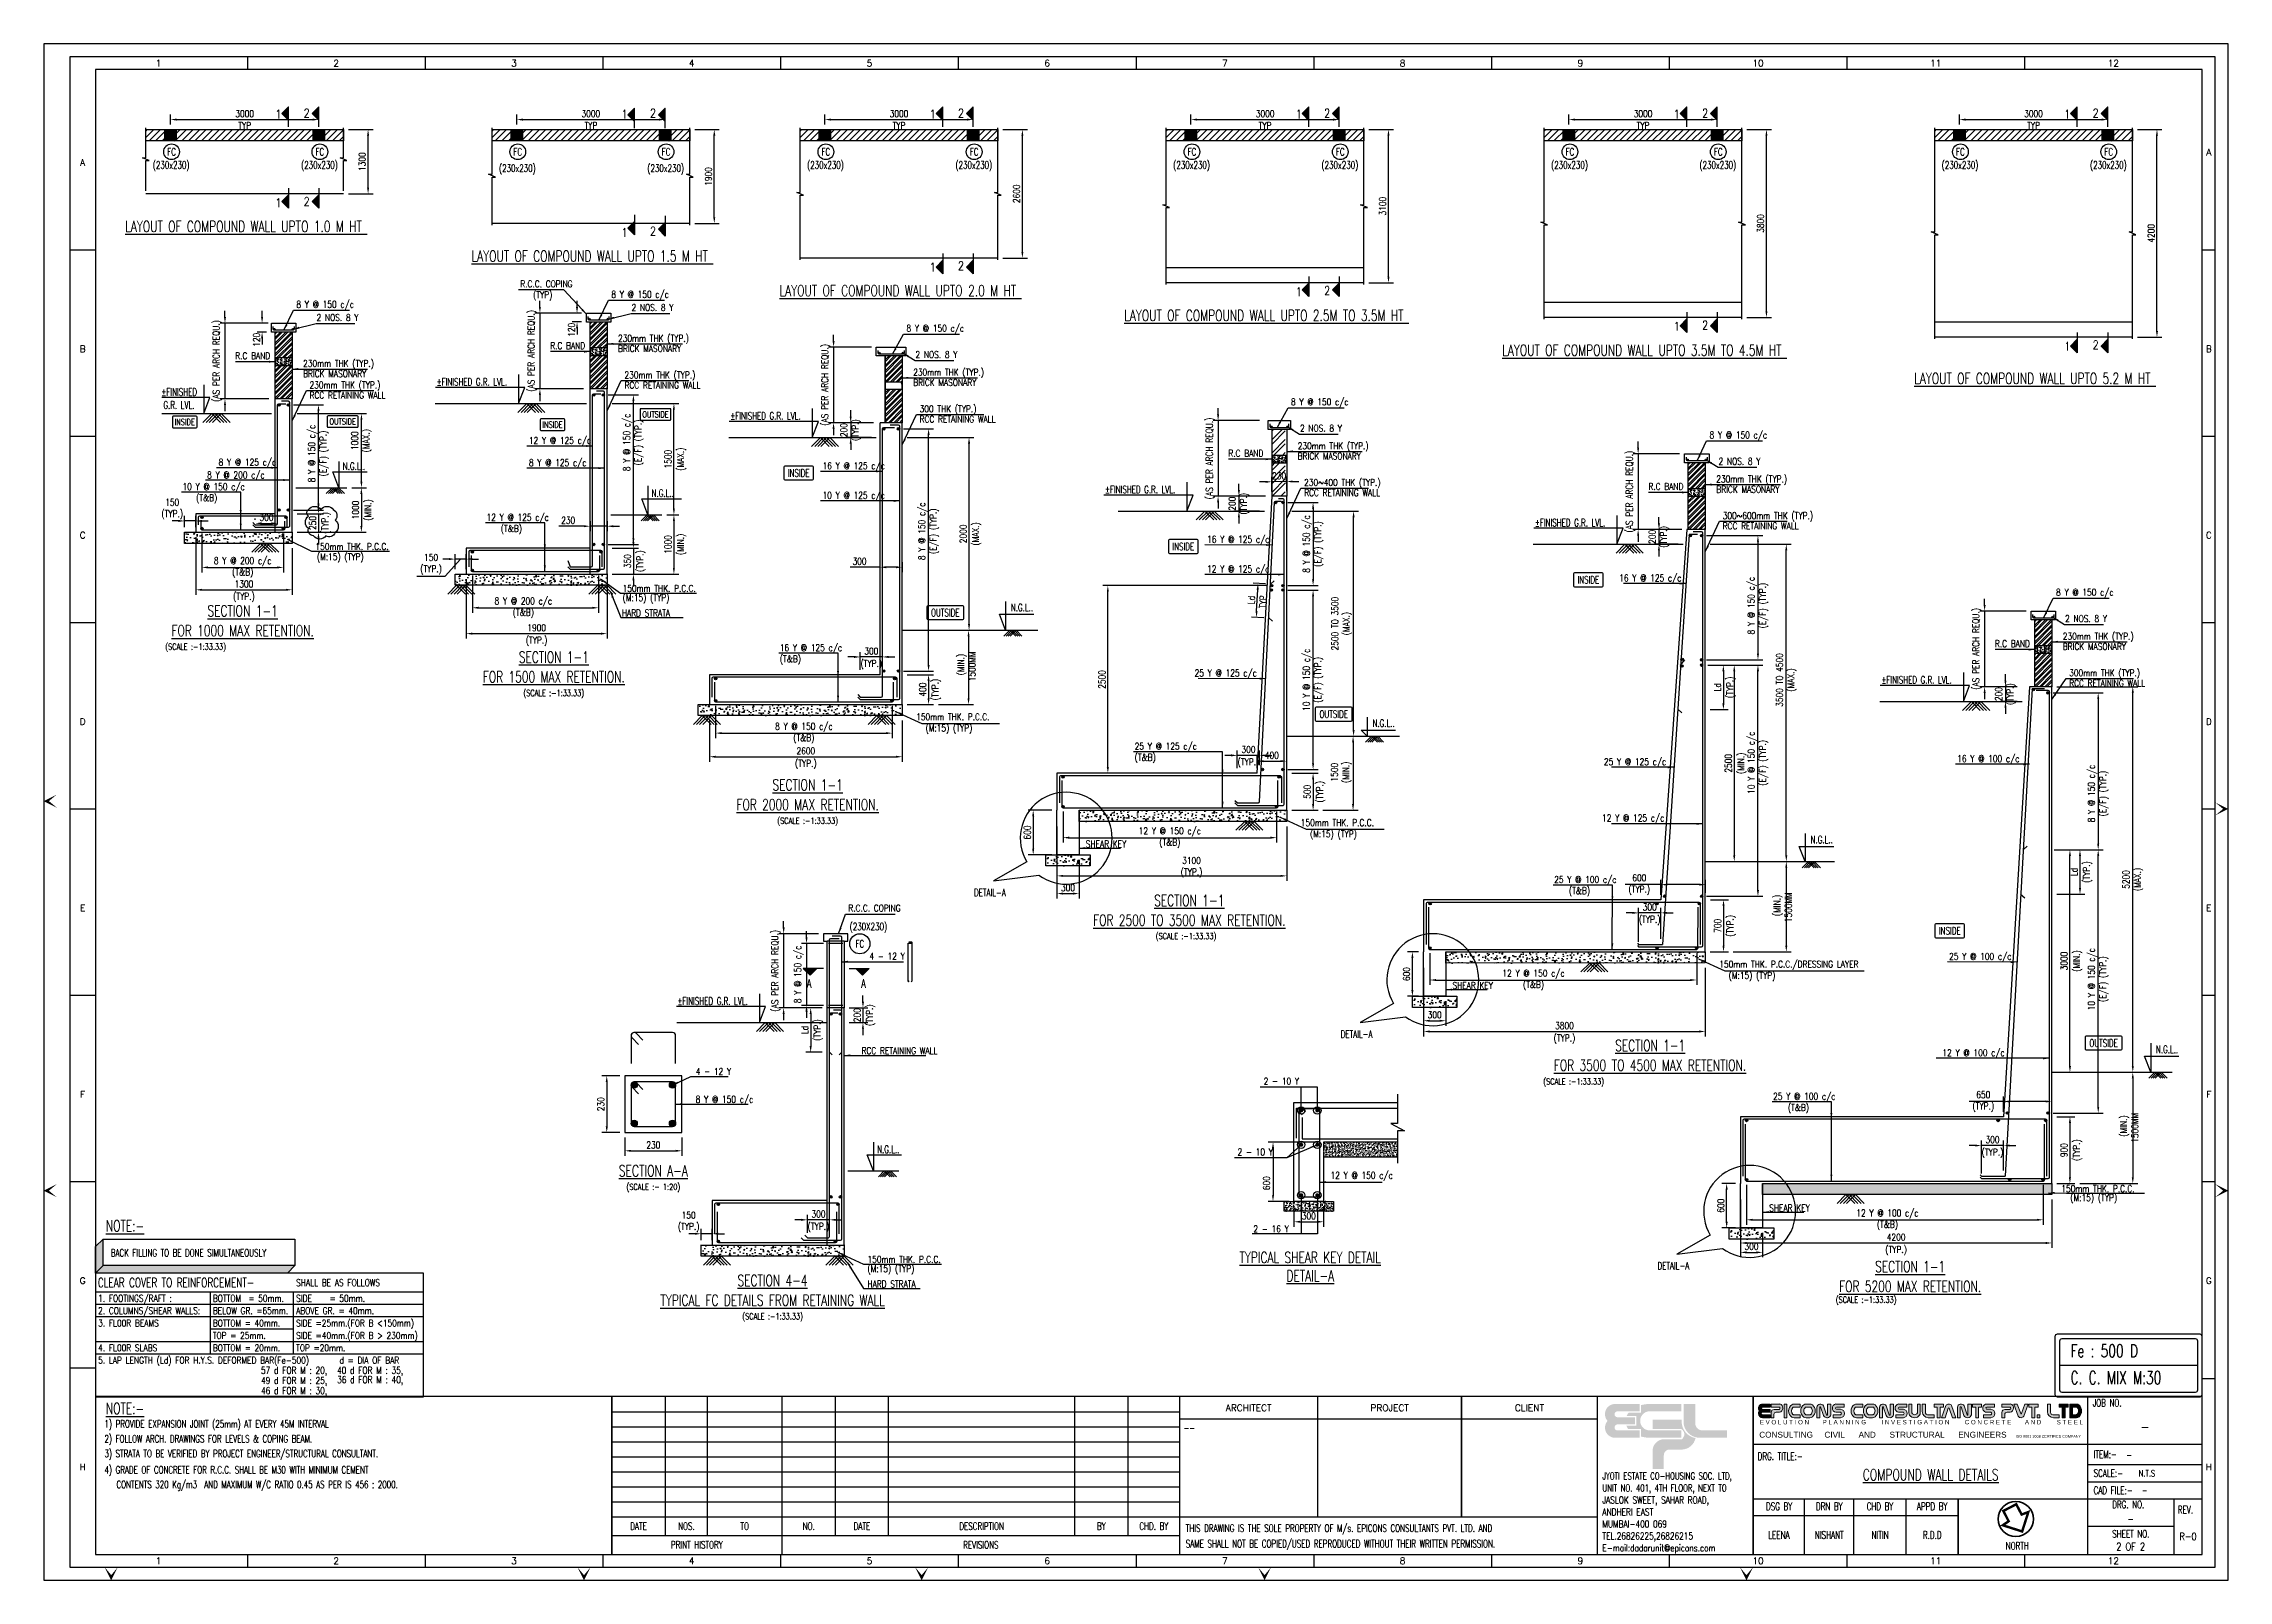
# Model space of a CAD drawing. Extents: x -69352 to 1013721, y -547461 to -186867.
# Drawn here: x 609660 to 698039, y -431240 to -369069 of the extents above; entities that cross this region are included whole.
import ezdxf
from ezdxf.enums import TextEntityAlignment as Align
from ezdxf.lldxf.tags import DXFTag

# ---------------------------------------------------------------- set-up
doc = ezdxf.new("R2010")
doc.units = 0
doc.header["$LTSCALE"] = 500
doc.header["$MEASUREMENT"] = 0
doc.header["$PDMODE"] = 35
doc.header["$PDSIZE"] = -15
doc.linetypes.add('DASHED2', pattern=[0.375, 0.25, -0.125])
doc.layers.get('DEFPOINTS').update_dxf_attribs({"color": 4})
for name, color, linetype, lineweight in [('00 ECPL LOGO', 250, 'Continuous', 20), ('00 ELEV-2', 9, 'Continuous', 30), ('hatch', 7, 'Continuous', 5), ('HEADING-TXT', 1, 'Continuous', 25)]:
    doc.layers.add(name, color=color, linetype=linetype, lineweight=lineweight)
for name, color, linetype in [('FOOTING', 4, 'Continuous'), ('FRAME TABLE', 5, 'Continuous'), ('NO. BEAM', 3, 'Continuous'), ('PCC', 7, 'Continuous'), ('PNA', 10, 'Continuous'), ('S- PILE CAP', 4, 'Continuous'), ('S-BRECK LINE', 8, 'Continuous'), ('S-COLUMN', 1, 'Continuous'), ('S-COLUMN CIRCLE', 9, 'Continuous'), ('S-COLUMN HATCH', 8, 'Continuous'), ('S-COLUMN NO', 2, 'Continuous'), ('S-COLUMN SIZES', 2, 'Continuous'), ('S-CONCRET LINE', 4, 'Continuous'), ('S-DIM-1', 5, 'Continuous'), ('S-FOOTING', 4, 'Continuous'), ('S-HATCH', 253, 'Continuous'), ('S-LEVEL SECTION', 3, 'Continuous'), ('S-NOTES', 4, 'Continuous'), ('S-PCC', 9, 'Continuous'), ('S-REINFORCEMENT', 6, 'Continuous'), ('S-RETAINING WALL', 6, 'Continuous'), ('S-RETAINING WALL HATCH', 8, 'Continuous'), ('S-SECTION MARK', 1, 'Continuous'), ('S-STIRUPS)', 3, 'Continuous'), ('S-TEXT', 2, 'Continuous'), ('S-TEXT-1', 4, 'Continuous'), ('S-TEXT-1 @ 1', 4, 'Continuous'), ('S-TITIL', 6, 'Continuous'), ('S-TITLE', 6, 'Continuous'), ('SCHEDULE LINE-1', 7, 'Continuous'), ('ST', 6, 'Continuous'), ('TEXT (SHEET)', 4, 'Continuous'), ('TEXT1', 2, 'Continuous'), ('TITLE', 4, 'Continuous')]:
    doc.layers.add(name, color=color, linetype=linetype)
doc.styles.add('ROMANS', font='simplex.shx', dxfattribs={"width": 0.8, "height": 275})
doc.styles.add('SEC. TEXT', font='arial.ttf', dxfattribs={"height": 180})
tags = doc.linetypes.add('HIDDEN', pattern=[0.375, 0.25, -0.125]).pattern_tags.tags
tags[6:7] = [DXFTag(74, 4), DXFTag(75, 0), DXFTag(340, '0'), DXFTag(46, 1.0), DXFTag(50, 0.0), DXFTag(44, 0.0), DXFTag(45, 0.0)]
tags[4:5] = [DXFTag(74, 4), DXFTag(75, 0), DXFTag(340, '0'), DXFTag(46, 1.0), DXFTag(50, 0.0), DXFTag(44, 0.0), DXFTag(45, 0.0)]
doc.dimstyles.new('dim10', dxfattribs={"dimtxt": 250, "dimasz": 250, "dimexe": 200, "dimexo": 200, "dimgap": 100, "dimtad": 1, "dimdec": 0, "dimlfac": 0.1, "dimzin": 0, "dimdsep": 46, "dimtxsty": 'ROMANS', "dimcen": 0, "dimclrd": 5, "dimclre": 5, "dimclrt": 4, "dimadec": 0, "dimazin": 0, "dimtfac": 1, "dimtdec": 0, "dimtix": 1, "dimtofl": 0, "dimtmove": 2, "dimatfit": 3, "dimfxl": 0, "dimtolj": 1, "dimtzin": 0, "dimlwd": -1, "dimlwe": -1, "dimarcsym": 0})
doc.dimstyles.new('dim100', dxfattribs={"dimtxt": 250, "dimasz": 250, "dimexe": 200, "dimexo": 200, "dimgap": 100, "dimtad": 1, "dimdec": 0, "dimzin": 0, "dimdsep": 46, "dimtxsty": 'ROMANS', "dimcen": 0, "dimclrd": 5, "dimclre": 5, "dimclrt": 4, "dimadec": 0, "dimazin": 0, "dimtfac": 1, "dimtdec": 0, "dimtix": 1, "dimtofl": 0, "dimtmove": 2, "dimatfit": 3, "dimfxl": 0, "dimtolj": 1, "dimtzin": 0, "dimlwd": -1, "dimlwe": -1, "dimarcsym": 0})
doc.dimstyles.new('dim25', dxfattribs={"dimtxt": 250, "dimasz": 250, "dimexe": 200, "dimexo": 200, "dimgap": 100, "dimtad": 1, "dimdec": 0, "dimlfac": 0.25, "dimzin": 0, "dimdsep": 46, "dimtxsty": 'ROMANS', "dimcen": 0, "dimclrd": 5, "dimclre": 5, "dimclrt": 4, "dimadec": 0, "dimazin": 0, "dimtfac": 1, "dimtdec": 0, "dimtix": 1, "dimtofl": 0, "dimtmove": 2, "dimatfit": 3, "dimfxl": 0, "dimtolj": 1, "dimtzin": 0, "dimlwd": -1, "dimlwe": -1, "dimarcsym": 0})
doc.dimstyles.new('dim33.33', dxfattribs={"dimtxt": 250, "dimasz": 250, "dimexe": 200, "dimexo": 200, "dimgap": 100, "dimtad": 1, "dimdec": 0, "dimlfac": 0.333331, "dimzin": 0, "dimdsep": 46, "dimtxsty": 'ROMANS', "dimcen": 0, "dimclrd": 5, "dimclre": 5, "dimclrt": 4, "dimadec": 0, "dimazin": 0, "dimtfac": 1, "dimtdec": 0, "dimtix": 1, "dimtofl": 0, "dimtmove": 2, "dimatfit": 3, "dimfxl": 0, "dimtolj": 1, "dimtzin": 0, "dimlwd": -1, "dimlwe": -1, "dimarcsym": 0})
doc.dimstyles.new('dim50', dxfattribs={"dimtxt": 250, "dimasz": 250, "dimexe": 200, "dimexo": 200, "dimgap": 100, "dimtad": 1, "dimdec": 0, "dimlfac": 0.5, "dimzin": 0, "dimdsep": 46, "dimtxsty": 'ROMANS', "dimcen": 0, "dimclrd": 5, "dimclre": 5, "dimclrt": 4, "dimadec": 0, "dimazin": 0, "dimtfac": 1, "dimtdec": 0, "dimtix": 1, "dimtofl": 0, "dimtmove": 2, "dimatfit": 3, "dimfxl": 0, "dimtolj": 1, "dimtzin": 0, "dimlwd": -1, "dimlwe": -1, "dimarcsym": 0})
pattern_1 = [(45, (-328597.685, -32610.178), (15.2387667, -15.2387667), [])]
pattern_2 = [(45, (-328597.685, -31263.49), (15.2387667, -15.2387667), [])]

msp = doc.modelspace()

# ---------------------------------------------------------------- texts
at = {"layer": 'HEADING-TXT', "color": 6, "style": 'ROMANS', "width": 0.7}
msp.add_text('BACK FILLING TO BE DONE SIMULTANEOUSLY', height=300, dxfattribs=at).set_placement((612374.436, -418138.846))
at = {"layer": 'S-COLUMN NO', "style": 'ROMANS', "width": 0.7}
for p in [(614074.942, -373976.266, -1.253), (620074.942, -373976.266, -1.253), (640545.552, -373976.266, -1.253), (646545.552, -373976.266, -1.253), (655355.568, -373976.266, -1.253), (661355.568, -373976.266, -1.253), (670646.401, -373976.266, -1.253), (676646.401, -373976.266, -1.253), (686444.531, -373976.266, -1.253), (692444.531, -373976.266, -1.253), (628081.251, -374108.812, -1.253), (634081.251, -374108.812, -1.253)]:
    msp.add_text('(230x230)', height=300, dxfattribs=at).set_placement(p, align=Align.MIDDLE_LEFT)
for p in [(614833.186, -373442.708), (620833.186, -373442.708), (628839.495, -373442.708), (634839.495, -373442.708), (641303.796, -373442.708), (647303.796, -373442.708), (656113.812, -373442.708), (662113.812, -373442.708), (671404.645, -373442.708), (677404.645, -373442.708), (687202.775, -373442.708), (693202.775, -373442.708), (642676.973, -405484.432, 11.068)]:
    msp.add_text('FC', height=300, dxfattribs=at).set_placement(p, align=Align.MIDDLE)
at = {"layer": 'S-COLUMN SIZES', "style": 'ROMANS', "width": 0.7}
msp.add_text('(230X230)', height=300, dxfattribs=at).set_placement((642269.447, -404789.575, 11.068), align=Align.MIDDLE_LEFT)
at = {"layer": 'S-LEVEL SECTION', "style": 'ROMANS', "width": 0.7}
for s, p in [('%%PFINISHED G.R. LVL.', (625560.781, -382754.442)), ('%%PFINISHED ', (614423.903, -383160.691)), ('G.R. LVL.', (614503.548, -383687.3)), ('%%PFINISHED G.R. LVL.', (637440.961, -384127.832)), ('N.G.L..', (621759.781, -386160.691)), ('%%PFINISHED G.R. LVL.', (652596.649, -387105.094, -11.068)), ('N.G.L..', (634254.439, -387254.442)), ('%%PFINISHED G.R. LVL.', (669989.736, -388448.222, -19.392)), ('N.G.L..', (648786.227, -391875.279, 29.257)), ('%%PFINISHED G.R. LVL.', (684007.473, -394809.069, -8.324)), ('N.G.L..', (663417.574, -396562.803, 18.189)), ('N.G.L..', (681141.568, -401272.484, 9.865)), ('%%PFINISHED G.R. LVL.', (635301.928, -407801.907, 11.068)), ('N.G.L..', (695109.888, -409756.515, 20.933)), ('N.G.L..', (643377.103, -413801.907, 11.068))]:
    msp.add_text(s, height=300, dxfattribs=at).set_placement(p, align=Align.MIDDLE_LEFT)
at = {"layer": 'S-SECTION MARK', "style": 'ROMANS'}
for s, height, width, p in [('1', 349.999, 0.8, (619158.033, -371917.023)), ('2', 349.999, 0.8, (620301.981, -371879.326)), ('1', 349.999, 0.8, (633164.342, -371917.023)), ('2', 349.999, 0.8, (634308.291, -371879.326)), ('1', 349.999, 0.8, (645628.643, -371917.023)), ('2', 349.999, 0.8, (646772.591, -371879.326)), ('1', 349.999, 0.8, (660438.659, -371917.023)), ('2', 349.999, 0.8, (661582.608, -371879.326)), ('1', 349.999, 0.8, (675729.492, -371917.023)), ('2', 349.999, 0.8, (676873.441, -371879.326)), ('1', 349.999, 0.8, (691527.621, -371917.023)), ('2', 349.999, 0.8, (692671.57, -371879.326)), ('1', 349.999, 0.8, (619158.033, -375504.526)), ('2', 349.999, 0.8, (620301.981, -375454.831)), ('2', 349.999, 0.8, (634308.291, -376654.831)), ('1', 349.999, 0.8, (633164.342, -376704.526)), ('1', 349.999, 0.8, (645628.643, -378104.526)), ('2', 349.999, 0.8, (646772.591, -378054.831)), ('1', 349.999, 0.8, (660438.659, -379104.526)), ('2', 349.999, 0.8, (661582.608, -379054.831)), ('1', 349.999, 0.8, (675729.492, -380504.526)), ('2', 349.999, 0.8, (676873.441, -380454.831)), ('1', 349.999, 0.8, (691527.621, -381304.526)), ('2', 349.999, 0.8, (692671.57, -381254.831)), ('A', 350, 0.7, (640630.511, -407091.71, 11.068)), ('A', 350, 0.7, (642822.38, -407091.71, 11.068))]:
    msp.add_text(s, height=height, dxfattribs=dict(at, width=width)).set_placement(p, align=Align.MIDDLE)
at = {"layer": 'S-TEXT', "style": 'ROMANS'}
for s, height, width, p in [('(SCALE :-1:33.33)', 250, 0.7, (615808.013, -393468.14, 19.417)), ('(SCALE :-1:33.33)', 250, 0.7, (630294.757, -395337.288)), ('(SCALE :-1:33.33)', 250, 0.7, (640567.09, -400508.718, 19.417)), ('(SCALE :-1:33.33)', 250, 0.7, (655873.476, -405175.371, 8.349)), ('(SCALE :-1:33.33)', 250, 0.7, (671555.869, -411057.456, -8.324)), ('(SCALE :- 1:20)', 250, 0.7, (634324.404, -415320.458, 125.457)), ('(SCALE :-1:33.33)', 250, 0.7, (683387.831, -419888.124, 11.093)), ('(SCALE :-1:33.33)', 250, 0.7, (639149.447, -420559.095, 11.068)), ('LEENA', 304.0842, 0.7, (679860.095, -429405.405, 0)), ('NISHANT', 304.0842, 0.7, (681896.342, -429405.405, 0)), ('NITIN', 304.0842, 0.7, (683948.728, -429405.405, 0)), ('R.D.D', 304.0842, 0.7, (686060.771, -429405.405, 0)), ('-', 304.084, 0.8, (694089.45, -428755.114, 0)), ('R-0', 304.0842, 0.8, (696410.005, -429464.468, 0)), ('2 OF 2', 304.0842, 0.8, (694089.45, -429876.147, 0))]:
    msp.add_text(s, height=height, dxfattribs=dict(at, width=width)).set_placement(p, align=Align.MIDDLE_CENTER)
at = {"layer": 'S-TEXT', "color": 2, "ltscale": 11, "style": 'ROMANS', "width": 0.7}
for p in [(647940.473, -403562.811, -93.982), (662773.333, -409288.886, -102.306), (675591.07, -418661.785, -91.238)]:
    msp.add_text('DETAIL-A', height=300, dxfattribs=at).set_placement(p, align=Align.CENTER)
at = {"layer": 'S-TEXT', "style": 'ROMANS', "width": 0.7}
for s, height, p in [('CLEAR COVER TO REINFORCEMENT- ', 375.52393, (611853.29, -419195.351)), ('--', 303.0595, (655771.244, -425080.533, 0)), ('-', 253.404, (693917.293, -426174.287)), ('N.T.S', 253.4035, (694418.791, -426913.27, -7.9)), ('-', 253.404, (694542.859, -427599.587, 0))]:
    msp.add_text(s, height=height, dxfattribs=at).set_placement(p, align=Align.MIDDLE_LEFT)
at = {"layer": 'S-TEXT', "color": 4, "style": 'ROMANS', "width": 0.7}
for s, p in [('1) PROVIDE EXPANSION JOINT (25mm) AT EVERY 45M INTERVAL', (612119.938, -424913.02, 11.068)), ('2) FOLLOW ARCH. DRAWINGS FOR LEVELS & COPING BEAM.', (612119.938, -425513.302, 11.068)), ('3) STRATA TO BE VERIFIED BY PROJECT ENGINEER/STRUCTURAL CONSULTANT.', (612119.938, -426113.583, 11.068)), ('4) GRADE OF CONCRETE FOR R.C.C. SHALL BE M30 WITH MINIMUM CEMENT', (612119.938, -426767.598, 11.068)), ('CONTENTS 320 Kg/m3  AND MAXIMUM W/C RATIO 0.45 AS PER IS 456 : 2000.', (612606.915, -427363.927, 11.068))]:
    msp.add_text(s, height=300.14087, dxfattribs=at).set_placement(p, align=Align.MIDDLE_LEFT)
at = {"layer": 'S-TEXT-1 @ 1', "style": 'ROMANS', "width": 0.8}
for s, p in [('R.C.C. COPING', (628941.721, -378788.309)), ('(TYP)', (629459.388, -379228.505)), ('8 Y @ 150 c/c', (632623.8, -379208.687)), ('8 Y @ 150 c/c', (619882.718, -379614.936)), ('2 NOS. 8 Y', (620700.828, -380149.458)), ('2 NOS. 8 Y', (633441.911, -379743.209)), ('230mm THK (TYP.)', (632896.634, -380988.94)), ('8 Y @ 150 c/c', (644563.98, -380582.078)), ('R.C BAND', (617409.99, -381695.691)), ('R.C BAND', (630151.073, -381289.442)), ('BRICK MASONARY', (632896.634, -381403.226)), ('2 NOS. 8 Y', (644928.814, -381647.962)), ('230mm THK (TYP.)', (620155.552, -382006.264)), ('BRICK MASONARY', (620155.552, -382420.549)), ('230mm THK (TYP.)', (633156.602, -382471.208)), ('230mm THK (TYP.)', (644836.814, -382362.33)), ('BRICK MASONARY', (644836.814, -382776.616)), ('230mm THK (TYP.)', (620415.52, -382877.457)), ('RCC RETAINING WALL', (620415.52, -383291.742)), ('RCC RETAINING WALL', (633156.602, -382885.494)), ('8 Y @ 150 c/c', (660119.895, -383559.34, -11.068)), ('300 THK (TYP.)', (645096.781, -383844.598)), ('RCC RETAINING WALL', (645096.781, -384258.884)), ('12 Y @ 125 c/c', (629291.341, -385121.362)), ('230mm THK (TYP.)', (660392.729, -385339.593, -11.068)), ('2 NOS. 8 Y', (660484.729, -384625.224, -11.068)), ('8 Y @ 150 c/c', (677052.755, -384902.468, -19.392)), ('8 Y @ 125 c/c', (616737.009, -386001.292)), ('8 Y @ 125 c/c', (629291.341, -386017.82)), ('16 Y @ 125 c/c', (641171.52, -386147.151)), ('R.C BAND', (657587.167, -385640.094, -11.068)), ('BRICK MASONARY', (660392.729, -385753.878, -11.068)), ('2 NOS. 8 Y', (677417.589, -385968.351, -19.392)), ('10 Y @ 150 c/c', (615274.867, -386991.119, -6.048)), ('8 Y @ 200 c/c', (616270.822, -386518.377)), ('230~400 THK (TYP.)', (660652.697, -386821.86, -11.068)), ('RCC RETAINING WALL', (660652.697, -387236.146, -11.068)), ('R.C BAND', (674580.028, -386983.222, -19.392)), ('230mm THK (TYP.)', (677325.589, -386682.72, -19.392)), ('BRICK MASONARY', (677325.589, -387097.006, -19.392)), ('(T&B)', (615825.298, -387441.119, -6.048)), ('10 Y @ 125 c/c', (641171.52, -387343.609)), ('300~600mm THK (TYP.)', (677585.557, -388164.988, -19.392)), ('12 Y @ 125 c/c', (627578.255, -388234.822)), ('(T&B)', (628151.211, -388684.822)), ('RCC RETAINING WALL', (677585.557, -388579.274, -19.392)), ('150mm THK. P.C.C.', (620653.89, -389414.405, 189.587)), ('(M:15) (TYP)', (620712.647, -389827.654, 189.587)), ('16 Y @ 125 c/c', (656727.435, -389124.413, -11.068)), ('12 Y @ 125 c/c', (656727.435, -390320.871, -11.068)), ('16 Y @ 125 c/c', (673399.668, -390685.084, -19.392)), ('(M:15) (TYP)', (633080.91, -391484.728, 189.587)), ('150mm THK. P.C.C.', (633080.91, -391108.156, 189.587)), ('8 Y @ 150 c/c', (691070.492, -391263.314, -8.324)), ('HARD STRATA ', (633048.84, -392100.914, 189.587)), ('2 NOS. 8 Y', (691435.326, -392329.198, -8.324)), ('R.C BAND', (688597.765, -393344.069, -8.324)), ('230mm THK (TYP.)', (691343.326, -393043.567, -8.324)), ('(T&B)', (639440.598, -393958.212)), ('16 Y @ 125 c/c', (639440.598, -393508.212)), ('BRICK MASONARY', (691343.326, -393457.853, -8.324)), ('25 Y @ 125 c/c', (656221.366, -394532.118, -11.068)), ('300mm THK (TYP.)', (691603.294, -394525.835, -8.324)), ('RCC RETAINING WALL', (691603.294, -394940.12, -8.324)), ('150mm THK. P.C.C.', (644959.395, -396303.264, 189.587)), ('(M:15) (TYP)', (645335.152, -396758.118, 189.587)), ('25 Y @ 125 c/c', (653796.513, -397490.474, -11.068)), ('(T&B)', (653796.513, -397940.474, -11.068)), ('25 Y @ 125 c/c', (672781.497, -398121.235, -19.392)), ('16 Y @ 100 c/c', (687072.746, -397997.2, -8.324)), ('12 Y @ 125 c/c', (672705.144, -400397.277, -19.392)), ('150mm THK. P.C.C.', (660515.31, -400585.526, 178.519)), ('(M:15) (TYP)', (660891.067, -401040.38, 178.519)), ('SHEAR KEY', (651817.318, -401446.513, -11.068)), ('25 Y @ 100 c/c', (670767.596, -402886.98, -19.392)), ('(T&B)', (671362.755, -403336.98, -19.392)), ('R.C.C. COPING', (642214.947, -404042.652, 11.068)), ('4 - 12 Y', (643063.781, -405987.95, 11.068)), ('150mm THK. P.C.C./DRESSING LAYER', (677448.171, -406311.602, 170.195)), ('25 Y @ 100 c/c', (686746.287, -405997.285, -8.324)), ('SHEAR KEY', (666650.179, -407172.588, -19.392)), ('(M:15) (TYP)', (677823.927, -406766.456, 170.195)), ('RCC RETAINING WALL', (642747.749, -409813.218, 11.068)), ('12 Y @ 100 c/c', (686473.718, -409895.438, -8.324)), ('4 - 12 Y', (636037.417, -410652.605, 125.457)), ('2 - 10 Y', (659014.263, -411044.133, -104.121)), ('8 Y @ 150 c/c', (636037.417, -411777.22, 125.457)), ('25 Y @ 100 c/c', (679625.218, -411659.879, -8.324)), ('(T&B)', (680220.377, -412109.879, -8.324)), ('2 - 10 Y', (657957.353, -413909.199, -104.121)), ('150mm THK. P.C.C.', (691286.77, -415394.994, 181.263)), ('SHEAR KEY', (679467.916, -416175.219, -8.324)), ('(M:15) (TYP)', (691649.447, -415757.844, 181.263)), ('2 - 16 Y', (658598.038, -417020.225, -104.121)), ('(M:15) (TYP)', (642986.119, -418632.193, 200.655)), ('150mm THK. P.C.C.', (642986.119, -418255.621, 200.655)), ('1. FOOTINGS/RAFT :', (611862.393, -419832.116)), ('BOTTOM  = 50mm.', (616502.617, -419832.116)), ('SHALL BE AS FOLLOWS', (619872.764, -419195.351)), ('SIDE    = 50mm.', (619872.764, -419832.116)), ('HARD STRATA ', (642986.119, -419248.379, 200.655)), ('2. COLUMNS/SHEAR WALLS:', (611862.393, -420332.814)), ('BELOW GR. =65mm.', (616502.617, -420332.814)), ('ABOVE GR. = 40mm.', (619872.764, -420332.814)), ('SIDE =25mm.(FOR B <150mm)', (619872.764, -420833.513)), ('3. FL00R BEAMS', (611862.393, -420833.513)), ('TOP = 25mm.', (616502.617, -421334.211)), ('BOTTOM = 40mm.', (616502.617, -420833.513)), ('SIDE =40mm.(FOR B > 230mm)', (619872.764, -421334.211)), ('4. FL00R SLABS', (611862.393, -421834.91)), ('5. LAP LENGTH (Ld) FOR H.Y.S. DEFORMED BAR(Fe-500)   d = DIA OF BAR', (611862.393, -422335.609)), ('BOTTOM = 20mm.', (616502.617, -421834.91)), ('TOP =20mm.', (619872.764, -421834.91)), ('57 d FOR M : 20,', (618452.246, -422745.271)), ('49 d FOR M : 25,', (618452.246, -423154.934)), ('40 d FOR M : 35,', (621525.452, -422745.271)), ('36 d FOR M : 40,', (621529.266, -423119.19)), ('46 d FOR M : 30,', (618452.246, -423564.596))]:
    msp.add_text(s, height=275, dxfattribs=at).set_placement(p, align=Align.MIDDLE_LEFT)
msp.add_text('12 Y @ 150 c/c', height=275, dxfattribs=at).set_placement((662978.261, -414991.886, -104.121), align=Align.CENTER)
at = {"layer": 'S-TITIL', "color": 6, "style": 'ROMANS', "width": 0.7}
for s, p in [('%%ULAYOUT OF COMPOUND WALL UPTO 1.0 M HT ', (617849.218, -376460.819)), ('%%ULAYOUT OF COMPOUND WALL UPTO 1.5 M HT ', (631855.527, -377660.819)), ('%%ULAYOUT OF COMPOUND WALL UPTO 2.0 M HT ', (644319.828, -379060.819)), ('%%ULAYOUT OF COMPOUND WALL UPTO 2.5M TO 3.5M HT ', (659129.844, -380060.819)), ('%%ULAYOUT OF COMPOUND WALL UPTO 3.5M TO 4.5M HT ', (674420.677, -381471.367)), ('%%ULAYOUT OF COMPOUND WALL UPTO 5.2 M HT ', (690218.806, -382610.819)), ('%%UTYPICAL SHEAR KEY DETAIL', (660898.199, -418173.765, 126.257)), ('%%UDETAIL-A', (660898.199, -418921.668, 126.257))]:
    msp.add_text(s, height=450, dxfattribs=at).set_placement(p, align=Align.MIDDLE)
at = {"layer": 'S-TITIL', "style": 'ROMANS', "width": 0.7}
for s, p in [('%%USECTION 1-1', (617710.033, -392018.14, 19.417)), ('%%UFOR 1000 MAX RETENTION.', (617710.033, -392818.14, 19.417)), ('%%USECTION 1-1', (630294.757, -393887.288)), ('%%UFOR 1500 MAX RETENTION.', (630294.757, -394687.288)), ('%%USECTION 1-1', (640567.09, -399058.718, 19.417)), ('%%UFOR 2000 MAX RETENTION.', (640567.09, -399858.718, 19.417)), ('%%USECTION 1-1', (656006.502, -403734.427, 8.349)), ('%%UFOR 2500 TO 3500 MAX RETENTION.', (656006.502, -404534.427, 8.349)), ('%%USECTION 1-1', (674645.417, -409602.288, 0.025)), ('%%UFOR 3500 TO 4500 MAX RETENTION.', (674645.417, -410402.288, 0.025)), ('%%USECTION A-A', (634324.404, -414670.458, 125.457)), ('%%USECTION 4-4', (639149.447, -419109.095, 11.068)), ('%%USECTION 1-1', (685168.322, -418546.726, 11.093)), ('%%UTYPICAL FC DETAILS FROM RETAINING WALL', (639149.447, -419909.095, 11.068)), ('%%UFOR 5200 MAX RETENTION.', (685168.322, -419346.726, 11.093))]:
    msp.add_text(s, height=450, dxfattribs=at).set_placement(p, align=Align.MIDDLE_CENTER)
for p in [(612177.106, -416899.541, 11.068), (612177.106, -424290.612, 11.068)]:
    msp.add_text('%%UNOTE:-', height=450.2113, dxfattribs=at).set_placement(p, align=Align.MIDDLE_LEFT)
at = {"layer": 'S-TITIL', "color": 1, "style": 'ROMANS', "width": 0.7}
for s, height, p in [('-', 456.126, (694667.8, -425024.604, 0)), ('%%UCOMPOUND WALL DETAILS', 456.12632, (685998.929, -426968.73))]:
    msp.add_text(s, height=height, dxfattribs=at).set_placement(p, align=Align.MIDDLE_CENTER)
at = {"layer": 'TITLE', "color": 2, "style": 'ROMANS', "width": 0.7}
for s, height, p in [('INSIDE', 250, (615365.506, -384374.141, 38.834)), ('OUTSIDE', 250, (621755.394, -384356.201, 38.834)), ('INSIDE', 250, (630244.88, -384485.417, -9.84)), ('OUTSIDE', 250, (634411.081, -384069.263, -9.84)), ('INSIDE', 300, (640204.898, -386437.895)), ('INSIDE', 300, (655760.813, -389415.157, -11.068)), ('INSIDE', 300, (672152.388, -390758.285, -19.392)), ('OUTSIDE', 300, (646136.027, -392088.484)), ('OUTSIDE', 300, (661850.629, -396193.54, -11.068)), ('INSIDE', 300, (686771.411, -404960.793, -8.324)), ('OUTSIDE', 300, (692993.35, -409501.244, 20.933))]:
    msp.add_text(s, height=height, dxfattribs=at).set_placement(p, align=Align.MIDDLE_CENTER)
at = {"layer": 'TITLE', "style": 'ROMANS', "width": 0.7}
for s, height, p in [('Fe : 500 D', 519.1453, (691656.147, -421954.435)), ('C. C. MIX M:30', 519.14528, (691656.147, -423039.573))]:
    msp.add_text(s, height=height, dxfattribs=at).set_placement(p, align=Align.MIDDLE_LEFT)

# ---------------------------------------------------------------- blocks, each defined once
blk = doc.blocks.new('*D618')
at = {"layer": 'DEFPOINTS', "color": 0}
for p in [(644243, -384653), (645458, -384653), (644243, -394453)]:
    blk.add_point(p, dxfattribs=at)
at = {"layer": 'S-DIM-1', "color": 5}
for p, q in [((644443, -384653), (645658, -384653)), ((644443, -394453), (645658, -394453))]:
    blk.add_line(p, q, dxfattribs=at)
at = {"layer": 'S-DIM-1', "color": 5, "lineweight": -3}
blk.add_line((645458, -394203), (645458, -384903), dxfattribs=at)
at = {"layer": 'S-DIM-1', "color": 5}
for points in [[(645500, -384903), (645416, -384903), (645458, -384653)], [(645416, -394203), (645500, -394203), (645458, -394453)]]:
    blk.add_solid(points, dxfattribs=at)
at = {"layer": 'S-DIM-1', "color": 4, "insert": (645458, -388797), "char_height": 275, "attachment_point": 5, "rotation": 90, "style": 'ROMANS'}
blk.add_mtext('\\A1;8 Y @ 150 c/c\\P(E/F) (TYP.)', dxfattribs=at)
blk = doc.blocks.new('*D619')
at = {"layer": 'DEFPOINTS', "color": 0}
for p in [(644393, -394603), (644393, -395803), (645458, -395803)]:
    blk.add_point(p, dxfattribs=at)
at = {"layer": 'S-DIM-1', "color": 5}
for p, q in [((644593, -394603), (645658, -394603)), ((644593, -395803), (645658, -395803))]:
    blk.add_line(p, q, dxfattribs=at)
at = {"layer": 'S-DIM-1', "color": 5, "lineweight": -3}
blk.add_line((645458, -394853), (645458, -395553), dxfattribs=at)
at = {"layer": 'S-DIM-1', "color": 5}
for points in [[(645500, -394853), (645416, -394853), (645458, -394603)], [(645416, -395553), (645500, -395553), (645458, -395803)]]:
    blk.add_solid(points, dxfattribs=at)
at = {"layer": 'S-DIM-1', "color": 4, "char_height": 275, "attachment_point": 5, "rotation": 90, "style": 'ROMANS'}
for s, insert in [('\\A1;400', (645221, -395203)), ('(TYP.)', (645768, -395203))]:
    blk.add_mtext(s, dxfattribs=dict(at, insert=insert))
blk = doc.blocks.new('*D620')
at = {"layer": 'DEFPOINTS', "color": 0}
for p in [(636843, -395653), (643983, -395653), (643983, -396963)]:
    blk.add_point(p, dxfattribs=at)
at = {"layer": 'S-DIM-1', "color": 5}
for p, q in [((636843, -395853), (636843, -397163)), ((643983, -395853), (643983, -397163)), ((637093, -396963), (643733, -396963))]:
    blk.add_line(p, q, dxfattribs=at)
for points in [[(637093, -396922), (637093, -397005), (636843, -396963)], [(643733, -397005), (643733, -396922), (643983, -396963)]]:
    blk.add_solid(points, dxfattribs=at)
at = {"layer": 'S-DIM-1', "color": 4, "insert": (640413, -396963), "char_height": 275, "attachment_point": 5, "style": 'ROMANS'}
blk.add_mtext('\\A1;8 Y @ 150 c/c\\P(T&B)', dxfattribs=at)
blk = doc.blocks.new('*D621')
at = {"layer": 'DEFPOINTS', "color": 0}
for p in [(636593, -396253), (644393, -396253), (644393, -397919)]:
    blk.add_point(p, dxfattribs=at)
at = {"layer": 'S-DIM-1', "color": 5}
for p, q in [((636593, -396453), (636593, -398119)), ((644393, -396453), (644393, -398119)), ((636843, -397919), (644143, -397919))]:
    blk.add_line(p, q, dxfattribs=at)
for points in [[(636843, -397877), (636843, -397961), (636593, -397919)], [(644143, -397961), (644143, -397877), (644393, -397919)]]:
    blk.add_solid(points, dxfattribs=at)
at = {"layer": 'S-DIM-1', "color": 4, "char_height": 275, "attachment_point": 5, "style": 'ROMANS'}
for s, insert in [('\\A1;2600', (640493, -397682)), ('(TYP.)', (640493, -398229))]:
    blk.add_mtext(s, dxfattribs=dict(at, insert=insert))
blk = doc.blocks.new('*D622')
at = {"layer": 'DEFPOINTS', "color": 0}
for p in [(644393, -385003), (647096, -385003), (646603, -392803)]:
    blk.add_point(p, dxfattribs=at)
at = {"layer": 'S-DIM-1', "color": 5}
for p, q in [((644593, -385003), (647296, -385003)), ((646803, -392803), (647296, -392803))]:
    blk.add_line(p, q, dxfattribs=at)
at = {"layer": 'S-DIM-1', "color": 5, "lineweight": -3}
blk.add_line((647096, -392553), (647096, -385253), dxfattribs=at)
at = {"layer": 'S-DIM-1', "color": 5}
for points in [[(647138, -385253), (647054, -385253), (647096, -385003)], [(647054, -392553), (647138, -392553), (647096, -392803)]]:
    blk.add_solid(points, dxfattribs=at)
at = {"layer": 'S-DIM-1', "color": 4, "char_height": 275, "attachment_point": 5, "rotation": 90, "style": 'ROMANS'}
for s, insert in [('\\A1;2000', (646858, -388903)), ('(MAX.)', (647406, -388903))]:
    blk.add_mtext(s, dxfattribs=dict(at, insert=insert))
blk = doc.blocks.new('*D623')
at = {"layer": 'DEFPOINTS', "color": 0}
for p in [(643433, -384403), (642307, -385003), (643343, -385003)]:
    blk.add_point(p, dxfattribs=at)
at = {"layer": 'S-DIM-1', "color": 5}
for p, q in [((643233, -384403), (642107, -384403)), ((643143, -385003), (642107, -385003))]:
    blk.add_line(p, q, dxfattribs=at)
at = {"layer": 'S-DIM-1', "color": 5, "lineweight": -3}
for p, q in [((642307, -384153), (642307, -383903)), ((642307, -384403), (642307, -385003)), ((642307, -385253), (642307, -385503))]:
    blk.add_line(p, q, dxfattribs=at)
at = {"layer": 'S-DIM-1', "color": 5}
for points in [[(642266, -384153), (642349, -384153), (642307, -384403)], [(642349, -385253), (642266, -385253), (642307, -385003)]]:
    blk.add_solid(points, dxfattribs=at)
at = {"layer": 'S-DIM-1', "color": 4, "insert": (642307, -384703), "char_height": 275, "attachment_point": 5, "rotation": 90, "style": 'ROMANS'}
blk.add_mtext('\\A1;200\\P(TYP.)', dxfattribs=at)
blk = doc.blocks.new('*D624')
at = {"layer": 'DEFPOINTS', "color": 0}
for p in [(642693, -393881), (642693, -394603), (643593, -394476)]:
    blk.add_point(p, dxfattribs=at)
at = {"layer": 'S-DIM-1', "color": 5, "lineweight": -3}
for p, q in [((642443, -393881), (642193, -393881)), ((643593, -393881), (642693, -393881)), ((643843, -393881), (644093, -393881))]:
    blk.add_line(p, q, dxfattribs=at)
at = {"layer": 'S-DIM-1', "color": 5}
for p, q in [((642693, -394403), (642693, -393681)), ((643593, -394276), (643593, -393681))]:
    blk.add_line(p, q, dxfattribs=at)
for points in [[(642443, -393923), (642443, -393839), (642693, -393881)], [(643843, -393839), (643843, -393923), (643593, -393881)]]:
    blk.add_solid(points, dxfattribs=at)
at = {"layer": 'S-DIM-1', "color": 4, "char_height": 275, "attachment_point": 5, "style": 'ROMANS'}
for s, insert in [('(TYP.)', (643143, -394191)), ('\\A1;300', (643143, -393644))]:
    blk.add_mtext(s, dxfattribs=dict(at, insert=insert))
blk = doc.blocks.new('*D625')
at = {"layer": 'DEFPOINTS', "color": 0}
for p in [(643343, -381343), (641615, -384403), (643433, -384403)]:
    blk.add_point(p, dxfattribs=at)
at = {"layer": 'S-DIM-1', "color": 5, "lineweight": -3}
for p, q in [((641615, -381093), (641615, -380843)), ((641615, -381343), (641615, -384403)), ((641615, -384653), (641615, -384903))]:
    blk.add_line(p, q, dxfattribs=at)
at = {"layer": 'S-DIM-1', "color": 5}
for p, q in [((643143, -381343), (641415, -381343)), ((643233, -384403), (641415, -384403))]:
    blk.add_line(p, q, dxfattribs=at)
for points in [[(641573, -381093), (641657, -381093), (641615, -381343)], [(641657, -384653), (641573, -384653), (641615, -384403)]]:
    blk.add_solid(points, dxfattribs=at)
at = {"layer": 'S-DIM-1', "color": 4, "insert": (641305, -382873), "char_height": 275, "attachment_point": 5, "rotation": 90, "style": 'ROMANS'}
blk.add_mtext('\\A1;(AS PER ARCH REQU.)', dxfattribs=at)
blk = doc.blocks.new('*D626')
at = {"layer": 'DEFPOINTS', "color": 0}
for p in [(646548, -392803), (645658, -395803), (647075, -395803)]:
    blk.add_point(p, dxfattribs=at)
at = {"layer": 'S-DIM-1', "color": 5}
for p, q in [((646748, -392803), (647275, -392803)), ((645858, -395803), (647275, -395803))]:
    blk.add_line(p, q, dxfattribs=at)
at = {"layer": 'S-DIM-1', "color": 5, "lineweight": -3}
blk.add_line((647075, -393053), (647075, -395553), dxfattribs=at)
at = {"layer": 'S-DIM-1', "color": 5}
for points in [[(647117, -393053), (647034, -393053), (647075, -392803)], [(647034, -395553), (647117, -395553), (647075, -395803)]]:
    blk.add_solid(points, dxfattribs=at)
at = {"layer": 'S-DIM-1', "color": 4, "insert": (646990, -394264), "char_height": 275, "attachment_point": 5, "rotation": 90, "style": 'ROMANS'}
blk.add_mtext('\\A1; (MIN.)\\P1500MM ', dxfattribs=at)
blk = doc.blocks.new('*D627')
at = {"layer": 'DEFPOINTS', "color": 0}
for p in [(643493, -389845), (643493, -390250), (644393, -389845)]:
    blk.add_point(p, dxfattribs=at)
at = {"layer": 'S-DIM-1', "color": 5, "lineweight": -3}
for p, q in [((643493, -390250), (642286, -390250)), ((644143, -390250), (643743, -390250))]:
    blk.add_line(p, q, dxfattribs=at)
at = {"layer": 'S-DIM-1', "color": 5}
for p, q in [((643493, -390045), (643493, -390450)), ((644393, -390045), (644393, -390450))]:
    blk.add_line(p, q, dxfattribs=at)
for points in [[(643743, -390208), (643743, -390292), (643493, -390250)], [(644143, -390292), (644143, -390208), (644393, -390250)]]:
    blk.add_solid(points, dxfattribs=at)
at = {"layer": 'S-DIM-1', "color": 4, "insert": (642668, -390012), "char_height": 275, "attachment_point": 5, "style": 'ROMANS'}
blk.add_mtext('\\A1;300', dxfattribs=at)
blk = doc.blocks.new('*D628')
at = {"layer": 'DEFPOINTS', "color": 0}
for p in [(619562, -383686), (620777, -383686), (619562, -387936)]:
    blk.add_point(p, dxfattribs=at)
at = {"layer": 'S-DIM-1', "color": 5}
for p, q in [((619762, -383686), (620977, -383686)), ((619762, -387936), (620977, -387936))]:
    blk.add_line(p, q, dxfattribs=at)
at = {"layer": 'S-DIM-1', "color": 5, "lineweight": -3}
blk.add_line((620777, -387686), (620777, -383936), dxfattribs=at)
at = {"layer": 'S-DIM-1', "color": 5}
for points in [[(620819, -383936), (620735, -383936), (620777, -383686)], [(620735, -387686), (620819, -387686), (620777, -387936)]]:
    blk.add_solid(points, dxfattribs=at)
at = {"layer": 'S-DIM-1', "color": 4, "insert": (620777, -385651), "char_height": 275, "attachment_point": 5, "rotation": 90, "style": 'ROMANS'}
blk.add_mtext('\\A1;8 Y @ 150 c/c\\P(E/F) (TYP.)', dxfattribs=at)
blk = doc.blocks.new('*D629')
at = {"layer": 'DEFPOINTS', "color": 0}
for p in [(619712, -388086), (619712, -388836), (620777, -388836)]:
    blk.add_point(p, dxfattribs=at)
at = {"layer": 'S-DIM-1', "color": 5, "lineweight": -3}
for p, q in [((620777, -387836), (620777, -387586)), ((620777, -388086), (620777, -388836)), ((620777, -389086), (620777, -389336))]:
    blk.add_line(p, q, dxfattribs=at)
at = {"layer": 'S-DIM-1', "color": 5}
for p, q in [((619912, -388086), (620977, -388086)), ((619912, -388836), (620977, -388836))]:
    blk.add_line(p, q, dxfattribs=at)
for points in [[(620735, -387836), (620819, -387836), (620777, -388086)], [(620819, -389086), (620735, -389086), (620777, -388836)]]:
    blk.add_solid(points, dxfattribs=at)
at = {"layer": 'S-DIM-1', "color": 4, "char_height": 275, "attachment_point": 5, "rotation": 90, "style": 'ROMANS'}
for s, insert in [('\\A1;250', (620539, -388461)), ('(TYP.)', (621086, -388461))]:
    blk.add_mtext(s, dxfattribs=dict(at, insert=insert))
blk = doc.blocks.new('*D630')
at = {"layer": 'DEFPOINTS', "color": 0}
for p in [(616062, -388686), (619362, -388686), (619362, -390258)]:
    blk.add_point(p, dxfattribs=at)
at = {"layer": 'S-DIM-1', "color": 5}
for p, q in [((616062, -388886), (616062, -390458)), ((619362, -388886), (619362, -390458)), ((616312, -390258), (619112, -390258))]:
    blk.add_line(p, q, dxfattribs=at)
for points in [[(616312, -390217), (616312, -390300), (616062, -390258)], [(619112, -390300), (619112, -390217), (619362, -390258)]]:
    blk.add_solid(points, dxfattribs=at)
at = {"layer": 'S-DIM-1', "color": 4, "insert": (617712, -390258), "char_height": 275, "attachment_point": 5, "style": 'ROMANS'}
blk.add_mtext('\\A1;8 Y @ 200 c/c\\P(T&B)', dxfattribs=at)
blk = doc.blocks.new('*D631')
at = {"layer": 'DEFPOINTS', "color": 0}
for p in [(615812, -388836), (619712, -389286), (619712, -391165)]:
    blk.add_point(p, dxfattribs=at)
at = {"layer": 'S-DIM-1', "color": 5}
for p, q in [((615812, -389036), (615812, -391365)), ((619712, -389486), (619712, -391365)), ((616062, -391165), (619462, -391165))]:
    blk.add_line(p, q, dxfattribs=at)
for points in [[(616062, -391123), (616062, -391206), (615812, -391165)], [(619462, -391206), (619462, -391123), (619712, -391165)]]:
    blk.add_solid(points, dxfattribs=at)
at = {"layer": 'S-DIM-1', "color": 4, "char_height": 275, "attachment_point": 5, "style": 'ROMANS'}
for s, insert in [('(TYP.)', (617762, -391474)), ('\\A1;1300', (617762, -390927))]:
    blk.add_mtext(s, dxfattribs=dict(at, insert=insert))
blk = doc.blocks.new('*D632')
at = {"layer": 'DEFPOINTS', "color": 0}
for p in [(621922, -387036), (619712, -388836), (622512, -388836)]:
    blk.add_point(p, dxfattribs=at)
at = {"layer": 'S-DIM-1', "color": 5}
for p, q in [((622122, -387036), (622712, -387036)), ((619912, -388836), (622712, -388836))]:
    blk.add_line(p, q, dxfattribs=at)
at = {"layer": 'S-DIM-1', "color": 5, "lineweight": -3}
blk.add_line((622512, -387286), (622512, -388586), dxfattribs=at)
at = {"layer": 'S-DIM-1', "color": 5}
for points in [[(622554, -387286), (622470, -387286), (622512, -387036)], [(622470, -388586), (622554, -388586), (622512, -388836)]]:
    blk.add_solid(points, dxfattribs=at)
at = {"layer": 'S-DIM-1', "color": 4, "char_height": 275, "attachment_point": 5, "rotation": 90, "style": 'ROMANS'}
for s, insert in [('\\A1;1000', (622275, -387936)), ('(MIN.)', (622822, -387936))]:
    blk.add_mtext(s, dxfattribs=dict(at, insert=insert))
blk = doc.blocks.new('*D633')
at = {"layer": 'DEFPOINTS', "color": 0}
for p in [(619712, -384036), (622515, -384036), (621922, -387036)]:
    blk.add_point(p, dxfattribs=at)
at = {"layer": 'S-DIM-1', "color": 5}
for p, q in [((619912, -384036), (622715, -384036)), ((622122, -387036), (622715, -387036))]:
    blk.add_line(p, q, dxfattribs=at)
at = {"layer": 'S-DIM-1', "color": 5, "lineweight": -3}
blk.add_line((622515, -386786), (622515, -384286), dxfattribs=at)
at = {"layer": 'S-DIM-1', "color": 5}
for points in [[(622556, -384286), (622473, -384286), (622515, -384036)], [(622473, -386786), (622556, -386786), (622515, -387036)]]:
    blk.add_solid(points, dxfattribs=at)
at = {"layer": 'S-DIM-1', "color": 4, "insert": (622515, -385132), "char_height": 275, "attachment_point": 5, "rotation": 90, "style": 'ROMANS'}
blk.add_mtext('\\A1;1000\\P(MAX.)', dxfattribs=at)
blk = doc.blocks.new('*D634')
at = {"layer": 'DEFPOINTS', "color": 0}
for p in [(618947, -380376), (616994, -383436), (618962, -383436)]:
    blk.add_point(p, dxfattribs=at)
at = {"layer": 'S-DIM-1', "color": 5, "lineweight": -3}
for p, q in [((616994, -380126), (616994, -379876)), ((616994, -380376), (616994, -383436)), ((616994, -383686), (616994, -383936))]:
    blk.add_line(p, q, dxfattribs=at)
at = {"layer": 'S-DIM-1', "color": 5}
for p, q in [((618747, -380376), (616794, -380376)), ((618762, -383436), (616794, -383436))]:
    blk.add_line(p, q, dxfattribs=at)
for points in [[(616952, -380126), (617035, -380126), (616994, -380376)], [(617035, -383686), (616952, -383686), (616994, -383436)]]:
    blk.add_solid(points, dxfattribs=at)
at = {"layer": 'S-DIM-1', "color": 4, "insert": (616684, -381906), "char_height": 275, "attachment_point": 5, "rotation": 90, "style": 'ROMANS'}
blk.add_mtext('\\A1;(AS PER ARCH REQU.)', dxfattribs=at)
blk = doc.blocks.new('*D635')
at = {"layer": 'DEFPOINTS', "color": 0}
for p in [(615362, -388378), (615362, -388836), (615812, -388836)]:
    blk.add_point(p, dxfattribs=at)
at = {"layer": 'S-DIM-1', "color": 5, "lineweight": -3}
for p, q in [((615112, -388378), (614862, -388378)), ((615812, -388378), (615362, -388378)), ((616062, -388378), (616312, -388378))]:
    blk.add_line(p, q, dxfattribs=at)
at = {"layer": 'S-DIM-1', "color": 5}
for p, q in [((615362, -388636), (615362, -388178)), ((615812, -388636), (615812, -388178))]:
    blk.add_line(p, q, dxfattribs=at)
for points in [[(615112, -388420), (615112, -388337), (615362, -388378)], [(616062, -388337), (616062, -388420), (615812, -388378)]]:
    blk.add_solid(points, dxfattribs=at)
at = {"layer": 'S-DIM-1', "color": 4, "insert": (614862, -387899), "char_height": 275, "attachment_point": 5, "style": 'ROMANS'}
blk.add_mtext('\\A1;150\\P(TYP.)', dxfattribs=at)
blk = doc.blocks.new('*D636')
at = {"layer": 'DEFPOINTS', "color": 0}
for p in [(618495, -380736), (618872, -380376), (618872, -380736)]:
    blk.add_point(p, dxfattribs=at)
at = {"layer": 'S-DIM-1', "color": 5}
for p, q in [((618495, -380126), (618495, -379876)), ((618672, -380376), (618295, -380376)), ((618672, -380736), (618295, -380736)), ((618495, -380986), (618495, -381236))]:
    blk.add_line(p, q, dxfattribs=at)
for points in [[(618454, -380126), (618537, -380126), (618495, -380376)], [(618537, -380986), (618454, -380986), (618495, -380736)]]:
    blk.add_solid(points, dxfattribs=at)
at = {"layer": 'S-DIM-1', "color": 4, "insert": (618270, -381050), "char_height": 275, "attachment_point": 5, "rotation": 90, "style": 'ROMANS'}
blk.add_mtext('\\A1;120', dxfattribs=at)
blk = doc.blocks.new('*D637')
at = {"layer": 'DEFPOINTS', "color": 0}
for p in [(632303, -383279), (633518, -383279), (632303, -389329)]:
    blk.add_point(p, dxfattribs=at)
at = {"layer": 'S-DIM-1', "color": 5}
for p, q in [((632503, -383279), (633718, -383279)), ((632503, -389329), (633718, -389329))]:
    blk.add_line(p, q, dxfattribs=at)
at = {"layer": 'S-DIM-1', "color": 5, "lineweight": -3}
blk.add_line((633518, -389079), (633518, -383529), dxfattribs=at)
at = {"layer": 'S-DIM-1', "color": 5}
for points in [[(633560, -383529), (633476, -383529), (633518, -383279)], [(633476, -389079), (633560, -389079), (633518, -389329)]]:
    blk.add_solid(points, dxfattribs=at)
at = {"layer": 'S-DIM-1', "color": 4, "insert": (633518, -385203), "char_height": 275, "attachment_point": 5, "rotation": 90, "style": 'ROMANS'}
blk.add_mtext('\\A1;8 Y @ 150 c/c\\P(E/F) (TYP.)', dxfattribs=at)
blk = doc.blocks.new('*D638')
at = {"layer": 'DEFPOINTS', "color": 0}
for p in [(632453, -389479), (632453, -390529), (633518, -390529)]:
    blk.add_point(p, dxfattribs=at)
at = {"layer": 'S-DIM-1', "color": 5}
for p, q in [((632653, -389479), (633718, -389479)), ((632653, -390529), (633718, -390529))]:
    blk.add_line(p, q, dxfattribs=at)
at = {"layer": 'S-DIM-1', "color": 5, "lineweight": -3}
for p, q in [((633518, -389229), (633518, -388979)), ((633518, -389479), (633518, -390529)), ((633518, -390779), (633518, -391029))]:
    blk.add_line(p, q, dxfattribs=at)
at = {"layer": 'S-DIM-1', "color": 5}
for points in [[(633476, -389229), (633560, -389229), (633518, -389479)], [(633560, -390779), (633476, -390779), (633518, -390529)]]:
    blk.add_solid(points, dxfattribs=at)
at = {"layer": 'S-DIM-1', "color": 4, "char_height": 275, "attachment_point": 5, "rotation": 90, "style": 'ROMANS'}
for s, insert in [('\\A1;350', (633280, -390004)), ('(TYP.)', (633827, -390004))]:
    blk.add_mtext(s, dxfattribs=dict(at, insert=insert))
blk = doc.blocks.new('*D639')
at = {"layer": 'DEFPOINTS', "color": 0}
for p in [(627003, -390379), (632103, -390379), (632103, -391892)]:
    blk.add_point(p, dxfattribs=at)
at = {"layer": 'S-DIM-1', "color": 5}
for p, q in [((627003, -390579), (627003, -392092)), ((632103, -390579), (632103, -392092)), ((627253, -391892), (631853, -391892))]:
    blk.add_line(p, q, dxfattribs=at)
for points in [[(627253, -391850), (627253, -391934), (627003, -391892)], [(631853, -391934), (631853, -391850), (632103, -391892)]]:
    blk.add_solid(points, dxfattribs=at)
at = {"layer": 'S-DIM-1', "color": 4, "insert": (629065, -391892), "char_height": 275, "attachment_point": 5, "style": 'ROMANS'}
blk.add_mtext('\\A1;8 Y @ 200 c/c\\P(T&B)', dxfattribs=at)
blk = doc.blocks.new('*D640')
at = {"layer": 'DEFPOINTS', "color": 0}
for p in [(626753, -390529), (632453, -390529), (632453, -392937)]:
    blk.add_point(p, dxfattribs=at)
at = {"layer": 'S-DIM-1', "color": 5}
for p, q in [((626753, -390729), (626753, -393137)), ((632453, -390729), (632453, -393137)), ((627003, -392937), (632203, -392937))]:
    blk.add_line(p, q, dxfattribs=at)
for points in [[(627003, -392896), (627003, -392979), (626753, -392937)], [(632203, -392979), (632203, -392896), (632453, -392937)]]:
    blk.add_solid(points, dxfattribs=at)
at = {"layer": 'S-DIM-1', "color": 4, "char_height": 275, "attachment_point": 5, "style": 'ROMANS'}
for s, insert in [('(TYP.)', (629603, -393247)), ('\\A1;1900', (629603, -392700))]:
    blk.add_mtext(s, dxfattribs=dict(at, insert=insert))
blk = doc.blocks.new('*D641')
at = {"layer": 'DEFPOINTS', "color": 0}
for p in [(634663, -388129), (632453, -390529), (635156, -390529)]:
    blk.add_point(p, dxfattribs=at)
at = {"layer": 'S-DIM-1', "color": 5}
for p, q in [((634863, -388129), (635356, -388129)), ((632653, -390529), (635356, -390529))]:
    blk.add_line(p, q, dxfattribs=at)
at = {"layer": 'S-DIM-1', "color": 5, "lineweight": -3}
blk.add_line((635156, -388379), (635156, -390279), dxfattribs=at)
at = {"layer": 'S-DIM-1', "color": 5}
for points in [[(635197, -388379), (635114, -388379), (635156, -388129)], [(635114, -390279), (635197, -390279), (635156, -390529)]]:
    blk.add_solid(points, dxfattribs=at)
at = {"layer": 'S-DIM-1', "color": 4, "char_height": 275, "attachment_point": 5, "rotation": 90, "style": 'ROMANS'}
for s, insert in [('\\A1;1000', (634918, -389329)), ('(MIN.)', (635465, -389329))]:
    blk.add_mtext(s, dxfattribs=dict(at, insert=insert))
blk = doc.blocks.new('*D642')
at = {"layer": 'DEFPOINTS', "color": 0}
for p in [(632453, -383629), (635156, -383629), (634663, -388129)]:
    blk.add_point(p, dxfattribs=at)
at = {"layer": 'S-DIM-1', "color": 5}
for p, q in [((632653, -383629), (635356, -383629)), ((634863, -388129), (635356, -388129))]:
    blk.add_line(p, q, dxfattribs=at)
at = {"layer": 'S-DIM-1', "color": 5, "lineweight": -3}
blk.add_line((635156, -387879), (635156, -383879), dxfattribs=at)
at = {"layer": 'S-DIM-1', "color": 5}
for points in [[(635197, -383879), (635114, -383879), (635156, -383629)], [(635114, -387879), (635197, -387879), (635156, -388129)]]:
    blk.add_solid(points, dxfattribs=at)
at = {"layer": 'S-DIM-1', "color": 4, "char_height": 275, "attachment_point": 5, "rotation": 90, "style": 'ROMANS'}
for s, insert in [('\\A1;1500', (634918, -385879)), ('(MAX.)', (635465, -385879))]:
    blk.add_mtext(s, dxfattribs=dict(at, insert=insert))
blk = doc.blocks.new('*D643')
at = {"layer": 'DEFPOINTS', "color": 0}
for p in [(626303, -389922), (626303, -390529), (626753, -390529)]:
    blk.add_point(p, dxfattribs=at)
at = {"layer": 'S-DIM-1', "color": 5}
for p, q in [((626303, -390329), (626303, -389722)), ((626753, -390329), (626753, -389722))]:
    blk.add_line(p, q, dxfattribs=at)
at = {"layer": 'S-DIM-1', "color": 5, "lineweight": -3}
for p, q in [((624760, -390609), (625903, -390609)), ((626053, -389922), (625803, -389922)), ((625903, -390609), (626528, -389922)), ((626753, -389922), (626303, -389922)), ((627003, -389922), (627253, -389922))]:
    blk.add_line(p, q, dxfattribs=at)
at = {"layer": 'S-DIM-1', "color": 5}
for points in [[(626053, -389964), (626053, -389880), (626303, -389922)], [(627003, -389880), (627003, -389964), (626753, -389922)]]:
    blk.add_solid(points, dxfattribs=at)
at = {"layer": 'S-DIM-1', "color": 4, "insert": (625332, -390129), "char_height": 275, "attachment_point": 5, "style": 'ROMANS'}
blk.add_mtext('\\A1;150\\P(TYP.)', dxfattribs=at)
blk = doc.blocks.new('*D644')
at = {"layer": 'DEFPOINTS', "color": 0}
for p in [(631613, -379969), (629735, -383029), (631703, -383029)]:
    blk.add_point(p, dxfattribs=at)
at = {"layer": 'S-DIM-1', "color": 5}
for p, q in [((631413, -379969), (629535, -379969)), ((631503, -383029), (629535, -383029))]:
    blk.add_line(p, q, dxfattribs=at)
at = {"layer": 'S-DIM-1', "color": 5, "lineweight": -3}
for p, q in [((629735, -379719), (629735, -379469)), ((629735, -379969), (629735, -383029)), ((629735, -383279), (629735, -383529))]:
    blk.add_line(p, q, dxfattribs=at)
at = {"layer": 'S-DIM-1', "color": 5}
for points in [[(629693, -379719), (629776, -379719), (629735, -379969)], [(629776, -383279), (629693, -383279), (629735, -383029)]]:
    blk.add_solid(points, dxfattribs=at)
at = {"layer": 'S-DIM-1', "color": 4, "insert": (629425, -381499), "char_height": 275, "attachment_point": 5, "rotation": 90, "style": 'ROMANS'}
blk.add_mtext('\\A1;(AS PER ARCH REQU.)', dxfattribs=at)
blk = doc.blocks.new('*D645')
at = {"layer": 'DEFPOINTS', "color": 0}
for p in [(631613, -379969), (631237, -380329), (631613, -380329)]:
    blk.add_point(p, dxfattribs=at)
at = {"layer": 'S-DIM-1', "color": 5}
for p, q in [((631413, -379969), (631037, -379969)), ((631237, -379719), (631237, -379469)), ((631413, -380329), (631037, -380329)), ((631237, -380579), (631237, -380829))]:
    blk.add_line(p, q, dxfattribs=at)
for points in [[(631195, -379719), (631278, -379719), (631237, -379969)], [(631278, -380579), (631195, -380579), (631237, -380329)]]:
    blk.add_solid(points, dxfattribs=at)
at = {"layer": 'S-DIM-1', "color": 4, "insert": (631012, -380644), "char_height": 275, "attachment_point": 5, "rotation": 90, "style": 'ROMANS'}
blk.add_mtext('\\A1;120', dxfattribs=at)
blk = doc.blocks.new('*D646')
at = {"layer": 'DEFPOINTS', "color": 0}
for p in [(631763, -388188), (631763, -388592), (632453, -388188)]:
    blk.add_point(p, dxfattribs=at)
at = {"layer": 'S-DIM-1', "color": 5, "lineweight": -3}
for p, q in [((631513, -388592), (630498, -388592)), ((632453, -388592), (631763, -388592)), ((632703, -388592), (632953, -388592))]:
    blk.add_line(p, q, dxfattribs=at)
at = {"layer": 'S-DIM-1', "color": 5}
for p, q in [((631763, -388388), (631763, -388792)), ((632453, -388388), (632453, -388792))]:
    blk.add_line(p, q, dxfattribs=at)
for points in [[(631513, -388634), (631513, -388551), (631763, -388592)], [(632703, -388551), (632703, -388634), (632453, -388592)]]:
    blk.add_solid(points, dxfattribs=at)
at = {"layer": 'S-DIM-1', "color": 4, "insert": (630880, -388355), "char_height": 275, "attachment_point": 5, "style": 'ROMANS'}
blk.add_mtext('\\A1;230', dxfattribs=at)
blk = doc.blocks.new('*D647')
at = {"color": 5}
for p, q in [((618222, -388336), (618222, -388276)), ((618472, -388476), (618872, -388476)), ((619122, -388336), (619122, -388276))]:
    blk.add_line(p, q, dxfattribs=at)
for points in [[(618472, -388434), (618472, -388517), (618222, -388476)], [(618872, -388517), (618872, -388434), (619122, -388476)]]:
    blk.add_solid(points, dxfattribs=at)
at = {"layer": 'DEFPOINTS', "color": 0}
for p in [(618222, -388536), (619122, -388476), (619122, -388536)]:
    blk.add_point(p, dxfattribs=at)
at = {"color": 4, "insert": (618672, -388238), "char_height": 275, "attachment_point": 5, "style": 'ROMANS'}
blk.add_mtext('\\A1;300', dxfattribs=at)
blk = doc.blocks.new('*D648')
at = {"layer": 'DEFPOINTS', "color": 0}
for p in [(659799, -391176), (661014, -391176), (659799, -398435)]:
    blk.add_point(p, dxfattribs=at)
at = {"layer": 'S-DIM-1', "color": 5}
for p, q in [((659999, -391176), (661214, -391176)), ((659999, -398435), (661214, -398435))]:
    blk.add_line(p, q, dxfattribs=at)
at = {"layer": 'S-DIM-1', "color": 5, "lineweight": -3}
blk.add_line((661014, -398185), (661014, -391426), dxfattribs=at)
at = {"layer": 'S-DIM-1', "color": 5}
for points in [[(661056, -391426), (660972, -391426), (661014, -391176)], [(660972, -398185), (661056, -398185), (661014, -398435)]]:
    blk.add_solid(points, dxfattribs=at)
at = {"layer": 'S-DIM-1', "color": 4, "insert": (661014, -394806), "char_height": 275, "attachment_point": 5, "rotation": 90, "style": 'ROMANS'}
blk.add_mtext('\\A1;10 Y @ 150 c/c\\P(E/F) (TYP.)', dxfattribs=at)
blk = doc.blocks.new('*D649')
at = {"layer": 'DEFPOINTS', "color": 0}
for p in [(659949, -387980), (662652, -387980), (662159, -397085)]:
    blk.add_point(p, dxfattribs=at)
at = {"layer": 'S-DIM-1', "color": 5}
for p, q in [((660149, -387980), (662852, -387980)), ((662359, -397085), (662852, -397085))]:
    blk.add_line(p, q, dxfattribs=at)
at = {"layer": 'S-DIM-1', "color": 5, "lineweight": -3}
blk.add_line((662652, -396835), (662652, -388230), dxfattribs=at)
at = {"layer": 'S-DIM-1', "color": 5}
for points in [[(662694, -388230), (662610, -388230), (662652, -387980)], [(662610, -396835), (662694, -396835), (662652, -397085)]]:
    blk.add_solid(points, dxfattribs=at)
at = {"layer": 'S-DIM-1', "color": 4, "insert": (662172, -392533), "char_height": 275, "attachment_point": 5, "rotation": 90, "style": 'ROMANS'}
blk.add_mtext('\\A1;2500 TO 3500\\P(MAX.)', dxfattribs=at)
blk = doc.blocks.new('*D650')
at = {"layer": 'DEFPOINTS', "color": 0}
for p in [(659949, -398585), (659949, -400085), (661014, -400085)]:
    blk.add_point(p, dxfattribs=at)
at = {"layer": 'S-DIM-1', "color": 5}
for p, q in [((660149, -398585), (661214, -398585)), ((660149, -400085), (661214, -400085))]:
    blk.add_line(p, q, dxfattribs=at)
at = {"layer": 'S-DIM-1', "color": 5, "lineweight": -3}
blk.add_line((661014, -398835), (661014, -399835), dxfattribs=at)
at = {"layer": 'S-DIM-1', "color": 5}
for points in [[(661056, -398835), (660972, -398835), (661014, -398585)], [(660972, -399835), (661056, -399835), (661014, -400085)]]:
    blk.add_solid(points, dxfattribs=at)
at = {"layer": 'S-DIM-1', "color": 4, "char_height": 275, "attachment_point": 5, "rotation": 90, "style": 'ROMANS'}
for s, insert in [('\\A1;500', (660777, -399335)), ('(TYP.)', (661324, -399335))]:
    blk.add_mtext(s, dxfattribs=dict(at, insert=insert))
blk = doc.blocks.new('*D651')
at = {"layer": 'DEFPOINTS', "color": 0}
for p in [(650899, -399935), (659539, -399935), (659539, -401193)]:
    blk.add_point(p, dxfattribs=at)
at = {"layer": 'S-DIM-1', "color": 5}
for p, q in [((650899, -400135), (650899, -401393)), ((659539, -400135), (659539, -401393)), ((651149, -401193), (659289, -401193))]:
    blk.add_line(p, q, dxfattribs=at)
for points in [[(651149, -401151), (651149, -401235), (650899, -401193)], [(659289, -401235), (659289, -401151), (659539, -401193)]]:
    blk.add_solid(points, dxfattribs=at)
at = {"layer": 'S-DIM-1', "color": 4, "insert": (655219, -401193), "char_height": 275, "attachment_point": 5, "style": 'ROMANS'}
blk.add_mtext('\\A1;12 Y @ 150 c/c\\P(T&B)', dxfattribs=at)
blk = doc.blocks.new('*D652')
at = {"layer": 'DEFPOINTS', "color": 0}
for p in [(650649, -400535), (659949, -400535), (659949, -402739)]:
    blk.add_point(p, dxfattribs=at)
at = {"layer": 'S-DIM-1', "color": 5}
for p, q in [((650649, -400735), (650649, -402939)), ((659949, -400735), (659949, -402939)), ((650899, -402739), (659699, -402739))]:
    blk.add_line(p, q, dxfattribs=at)
for points in [[(650899, -402698), (650899, -402781), (650649, -402739)], [(659699, -402781), (659699, -402698), (659949, -402739)]]:
    blk.add_solid(points, dxfattribs=at)
at = {"layer": 'S-DIM-1', "color": 4, "insert": (656098, -402164), "char_height": 275, "attachment_point": 5, "style": 'ROMANS'}
blk.add_mtext('\\A1;\\P3100\\P(TYP.)', dxfattribs=at)
blk = doc.blocks.new('*D653')
at = {"layer": 'DEFPOINTS', "color": 0}
for p in [(657949, -397863), (657949, -398585), (658849, -398458)]:
    blk.add_point(p, dxfattribs=at)
at = {"layer": 'S-DIM-1', "color": 5}
for p, q in [((657949, -398385), (657949, -397663)), ((658849, -398258), (658849, -397663))]:
    blk.add_line(p, q, dxfattribs=at)
at = {"layer": 'S-DIM-1', "color": 5, "lineweight": -3}
for p, q in [((657699, -397863), (657449, -397863)), ((658849, -397863), (657949, -397863)), ((659099, -397863), (659349, -397863))]:
    blk.add_line(p, q, dxfattribs=at)
at = {"layer": 'S-DIM-1', "color": 5}
for points in [[(657699, -397905), (657699, -397822), (657949, -397863)], [(659099, -397822), (659099, -397905), (658849, -397863)]]:
    blk.add_solid(points, dxfattribs=at)
at = {"layer": 'S-DIM-1', "color": 4, "char_height": 275, "attachment_point": 5, "style": 'ROMANS'}
for s, insert in [('\\A1;300', (658399, -397626)), ('(TYP.)', (658399, -398173))]:
    blk.add_mtext(s, dxfattribs=dict(at, insert=insert))
blk = doc.blocks.new('*D654')
at = {"layer": 'DEFPOINTS', "color": 0}
for p in [(662104, -397085), (661214, -400085), (662631, -400085)]:
    blk.add_point(p, dxfattribs=at)
at = {"layer": 'S-DIM-1', "color": 5}
for p, q in [((662304, -397085), (662831, -397085)), ((661414, -400085), (662831, -400085))]:
    blk.add_line(p, q, dxfattribs=at)
at = {"layer": 'S-DIM-1', "color": 5, "lineweight": -3}
blk.add_line((662631, -397335), (662631, -399835), dxfattribs=at)
at = {"layer": 'S-DIM-1', "color": 5}
for points in [[(662673, -397335), (662590, -397335), (662631, -397085)], [(662590, -399835), (662673, -399835), (662631, -400085)]]:
    blk.add_solid(points, dxfattribs=at)
at = {"layer": 'S-DIM-1', "color": 4, "insert": (662152, -398546), "char_height": 275, "attachment_point": 5, "rotation": 90, "style": 'ROMANS'}
blk.add_mtext('\\A1;1500\\P(MIN.)', dxfattribs=at)
blk = doc.blocks.new('*D655')
at = {"layer": 'DEFPOINTS', "color": 0}
for p in [(658013, -387980), (659049, -387980), (659292, -387380)]:
    blk.add_point(p, dxfattribs=at)
at = {"layer": 'S-DIM-1', "color": 5, "lineweight": -3}
for p, q in [((658013, -387130), (658013, -386880)), ((658013, -387380), (658013, -387980)), ((658013, -388230), (658013, -388480))]:
    blk.add_line(p, q, dxfattribs=at)
at = {"layer": 'S-DIM-1', "color": 5}
for p, q in [((659092, -387380), (657813, -387380)), ((658849, -387980), (657813, -387980))]:
    blk.add_line(p, q, dxfattribs=at)
for points in [[(657972, -387130), (658055, -387130), (658013, -387380)], [(658055, -388230), (657972, -388230), (658013, -387980)]]:
    blk.add_solid(points, dxfattribs=at)
at = {"layer": 'S-DIM-1', "color": 4, "insert": (658013, -387680), "char_height": 275, "attachment_point": 5, "rotation": 90, "style": 'ROMANS'}
blk.add_mtext('\\A1;200\\P(TYP.)', dxfattribs=at)
blk = doc.blocks.new('*D656')
at = {"layer": 'DEFPOINTS', "color": 0}
for p in [(659049, -384320), (657171, -387380), (659292, -387380)]:
    blk.add_point(p, dxfattribs=at)
at = {"layer": 'S-DIM-1', "color": 5}
for p, q in [((658849, -384320), (656971, -384320)), ((659092, -387380), (656971, -387380))]:
    blk.add_line(p, q, dxfattribs=at)
at = {"layer": 'S-DIM-1', "color": 5, "lineweight": -3}
for p, q in [((657171, -384070), (657171, -383820)), ((657171, -384320), (657171, -387380)), ((657171, -387630), (657171, -387880))]:
    blk.add_line(p, q, dxfattribs=at)
at = {"layer": 'S-DIM-1', "color": 5}
for points in [[(657129, -384070), (657213, -384070), (657171, -384320)], [(657213, -387630), (657129, -387630), (657171, -387380)]]:
    blk.add_solid(points, dxfattribs=at)
at = {"layer": 'S-DIM-1', "color": 4, "insert": (656861, -385850), "char_height": 275, "attachment_point": 5, "rotation": 90, "style": 'ROMANS'}
blk.add_mtext('\\A1;(AS PER ARCH REQU.)', dxfattribs=at)
blk = doc.blocks.new('*D657')
at = {"layer": 'DEFPOINTS', "color": 0}
for p in [(676982, -394211), (679011, -394211), (676736, -403561)]:
    blk.add_point(p, dxfattribs=at)
at = {"layer": 'S-DIM-1', "color": 5}
for p, q in [((677182, -394211), (679211, -394211)), ((676936, -403561), (679211, -403561))]:
    blk.add_line(p, q, dxfattribs=at)
at = {"layer": 'S-DIM-1', "color": 5, "lineweight": -3}
blk.add_line((679011, -403311), (679011, -394461), dxfattribs=at)
at = {"layer": 'S-DIM-1', "color": 5}
for points in [[(679053, -394461), (678969, -394461), (679011, -394211)], [(678969, -403311), (679053, -403311), (679011, -403561)]]:
    blk.add_solid(points, dxfattribs=at)
at = {"layer": 'S-DIM-1', "color": 4, "insert": (679011, -398164), "char_height": 275, "attachment_point": 5, "rotation": 90, "style": 'ROMANS'}
blk.add_mtext('\\A1;10 Y @ 150 c/c\\P(E/F) (TYP.)', dxfattribs=at)
blk = doc.blocks.new('*D658')
at = {"layer": 'DEFPOINTS', "color": 0}
for p in [(676886, -403711), (676882, -405811), (677618, -405811)]:
    blk.add_point(p, dxfattribs=at)
at = {"layer": 'S-DIM-1', "color": 5}
for p, q in [((677086, -403711), (677818, -403711)), ((677082, -405811), (677818, -405811))]:
    blk.add_line(p, q, dxfattribs=at)
at = {"layer": 'S-DIM-1', "color": 5, "lineweight": -3}
blk.add_line((677618, -403961), (677618, -405561), dxfattribs=at)
at = {"layer": 'S-DIM-1', "color": 5}
for points in [[(677660, -403961), (677576, -403961), (677618, -403711)], [(677576, -405561), (677660, -405561), (677618, -405811)]]:
    blk.add_solid(points, dxfattribs=at)
at = {"layer": 'S-DIM-1', "color": 4, "char_height": 275, "attachment_point": 5, "rotation": 90, "style": 'ROMANS'}
for s, insert in [('\\A1;700', (677381, -404761)), ('(TYP.)', (677928, -404761))]:
    blk.add_mtext(s, dxfattribs=dict(at, insert=insert))
blk = doc.blocks.new('*D659')
at = {"layer": 'DEFPOINTS', "color": 0}
for p in [(665732, -405661), (676532, -405661), (676532, -406952)]:
    blk.add_point(p, dxfattribs=at)
at = {"layer": 'S-DIM-1', "color": 5}
for p, q in [((665732, -405861), (665732, -407152)), ((676532, -405861), (676532, -407152)), ((665982, -406952), (676282, -406952))]:
    blk.add_line(p, q, dxfattribs=at)
for points in [[(665982, -406911), (665982, -406994), (665732, -406952)], [(676282, -406994), (676282, -406911), (676532, -406952)]]:
    blk.add_solid(points, dxfattribs=at)
at = {"layer": 'S-DIM-1', "color": 4, "insert": (669932, -406952), "char_height": 275, "attachment_point": 5, "style": 'ROMANS'}
blk.add_mtext('\\A1;12 Y @ 150 c/c\\P(T&B)', dxfattribs=at)
blk = doc.blocks.new('*D660')
at = {"layer": 'DEFPOINTS', "color": 0}
for p in [(665482, -406261), (676882, -406261), (676882, -409035)]:
    blk.add_point(p, dxfattribs=at)
at = {"layer": 'S-DIM-1', "color": 5}
for p, q in [((665482, -406461), (665482, -409235)), ((676882, -406461), (676882, -409235)), ((665732, -409035), (676632, -409035))]:
    blk.add_line(p, q, dxfattribs=at)
for points in [[(665732, -408993), (665732, -409077), (665482, -409035)], [(676632, -409077), (676632, -408993), (676882, -409035)]]:
    blk.add_solid(points, dxfattribs=at)
at = {"layer": 'S-DIM-1', "color": 4, "char_height": 275, "attachment_point": 5, "style": 'ROMANS'}
for s, insert in [('(TYP.)', (671182, -409345)), ('\\A1;3800', (671182, -408798))]:
    blk.add_mtext(s, dxfattribs=dict(at, insert=insert))
blk = doc.blocks.new('*D661')
at = {"layer": 'DEFPOINTS', "color": 0}
for p in [(676882, -389323), (680158, -389323), (678665, -402161)]:
    blk.add_point(p, dxfattribs=at)
at = {"layer": 'S-DIM-1', "color": 5}
for p, q in [((677082, -389323), (680358, -389323)), ((678865, -402161), (680358, -402161))]:
    blk.add_line(p, q, dxfattribs=at)
at = {"layer": 'S-DIM-1', "color": 5, "lineweight": -3}
blk.add_line((680158, -401911), (680158, -389573), dxfattribs=at)
at = {"layer": 'S-DIM-1', "color": 5}
for points in [[(680199, -389573), (680116, -389573), (680158, -389323)], [(680116, -401911), (680199, -401911), (680158, -402161)]]:
    blk.add_solid(points, dxfattribs=at)
at = {"layer": 'S-DIM-1', "color": 4, "insert": (680158, -394813), "char_height": 275, "attachment_point": 5, "rotation": 90, "style": 'ROMANS'}
blk.add_mtext('\\A1;3500 TO 4500\\P(MAX.)', dxfattribs=at)
blk = doc.blocks.new('*D662')
at = {"layer": 'DEFPOINTS', "color": 0}
for p in [(676132, -388723), (675006, -389323), (675982, -389323)]:
    blk.add_point(p, dxfattribs=at)
at = {"layer": 'S-DIM-1', "color": 5}
for p, q in [((675932, -388723), (674806, -388723)), ((675782, -389323), (674806, -389323))]:
    blk.add_line(p, q, dxfattribs=at)
at = {"layer": 'S-DIM-1', "color": 5, "lineweight": -3}
for p, q in [((675006, -388473), (675006, -388223)), ((675006, -388723), (675006, -389323)), ((675006, -389573), (675006, -389823))]:
    blk.add_line(p, q, dxfattribs=at)
at = {"layer": 'S-DIM-1', "color": 5}
for points in [[(674964, -388473), (675048, -388473), (675006, -388723)], [(675048, -389573), (674964, -389573), (675006, -389323)]]:
    blk.add_solid(points, dxfattribs=at)
at = {"layer": 'S-DIM-1', "color": 4, "insert": (675006, -389023), "char_height": 275, "attachment_point": 5, "rotation": 90, "style": 'ROMANS'}
blk.add_mtext('\\A1;200\\P(TYP.)', dxfattribs=at)
blk = doc.blocks.new('*D663')
at = {"layer": 'DEFPOINTS', "color": 0}
for p in [(676042, -385663), (674164, -388723), (676072, -388723)]:
    blk.add_point(p, dxfattribs=at)
at = {"layer": 'S-DIM-1', "color": 5, "lineweight": -3}
for p, q in [((674164, -385413), (674164, -385163)), ((674164, -385663), (674164, -388723)), ((674164, -388973), (674164, -389223))]:
    blk.add_line(p, q, dxfattribs=at)
at = {"layer": 'S-DIM-1', "color": 5}
for p, q in [((675842, -385663), (673964, -385663)), ((675872, -388723), (673964, -388723))]:
    blk.add_line(p, q, dxfattribs=at)
for points in [[(674122, -385413), (674205, -385413), (674164, -385663)], [(674205, -388973), (674122, -388973), (674164, -388723)]]:
    blk.add_solid(points, dxfattribs=at)
at = {"layer": 'S-DIM-1', "color": 4, "insert": (673854, -387193), "char_height": 275, "attachment_point": 5, "rotation": 90, "style": 'ROMANS'}
blk.add_mtext('\\A1;(AS PER ARCH REQU.)', dxfattribs=at)
blk = doc.blocks.new('*D664')
at = {"layer": 'DEFPOINTS', "color": 0}
for p in [(676782, -394211), (676882, -396011), (677612, -396011)]:
    blk.add_point(p, dxfattribs=at)
at = {"layer": 'S-DIM-1', "color": 5}
for p, q in [((676982, -394211), (677812, -394211)), ((677082, -396011), (677812, -396011))]:
    blk.add_line(p, q, dxfattribs=at)
at = {"layer": 'S-DIM-1', "color": 5, "lineweight": -3}
blk.add_line((677612, -394461), (677612, -395761), dxfattribs=at)
at = {"layer": 'S-DIM-1', "color": 5}
for points in [[(677654, -394461), (677570, -394461), (677612, -394211)], [(677570, -395761), (677654, -395761), (677612, -396011)]]:
    blk.add_solid(points, dxfattribs=at)
at = {"layer": 'S-DIM-1', "color": 4, "char_height": 275, "attachment_point": 5, "rotation": 90, "style": 'ROMANS'}
for s, insert in [('\\A1;Ld', (677374, -395111)), ('(TYP.)', (677921, -395111))]:
    blk.add_mtext(s, dxfattribs=dict(at, insert=insert))
blk = doc.blocks.new('*D665')
at = {"layer": 'DEFPOINTS', "color": 0}
for p in [(676982, -394211), (676886, -402161), (678052, -402161)]:
    blk.add_point(p, dxfattribs=at)
at = {"layer": 'S-DIM-1', "color": 5}
for p, q in [((677182, -394211), (678252, -394211)), ((677086, -402161), (678252, -402161))]:
    blk.add_line(p, q, dxfattribs=at)
at = {"layer": 'S-DIM-1', "color": 5, "lineweight": -3}
blk.add_line((678052, -394461), (678052, -401911), dxfattribs=at)
at = {"layer": 'S-DIM-1', "color": 5}
for points in [[(678094, -394461), (678011, -394461), (678052, -394211)], [(678011, -401911), (678094, -401911), (678052, -402161)]]:
    blk.add_solid(points, dxfattribs=at)
at = {"layer": 'S-DIM-1', "color": 4, "char_height": 275, "attachment_point": 5, "rotation": 90, "style": 'ROMANS'}
for s, insert in [('\\A1;2500', (677815, -398186)), ('(MIN.)', (678362, -398186))]:
    blk.add_mtext(s, dxfattribs=dict(at, insert=insert))
blk = doc.blocks.new('*D666')
at = {"layer": 'DEFPOINTS', "color": 0}
for p in [(679394, -402161), (677815, -405811), (680158, -405811)]:
    blk.add_point(p, dxfattribs=at)
at = {"layer": 'S-DIM-1', "color": 5}
for p, q in [((679594, -402161), (680358, -402161)), ((678015, -405811), (680358, -405811))]:
    blk.add_line(p, q, dxfattribs=at)
at = {"layer": 'S-DIM-1', "color": 5, "lineweight": -3}
blk.add_line((680158, -402411), (680158, -405561), dxfattribs=at)
at = {"layer": 'S-DIM-1', "color": 5}
for points in [[(680199, -402411), (680116, -402411), (680158, -402161)], [(680116, -405561), (680199, -405561), (680158, -405811)]]:
    blk.add_solid(points, dxfattribs=at)
at = {"layer": 'S-DIM-1', "color": 4, "insert": (680009, -404011), "char_height": 275, "attachment_point": 5, "rotation": 90, "style": 'ROMANS'}
blk.add_mtext('\\A1; (MIN.)\\P1500MM ', dxfattribs=at)
blk = doc.blocks.new('*D667')
at = {"layer": 'DEFPOINTS', "color": 0}
for p in [(675086, -403093), (675086, -403702), (676886, -403620)]:
    blk.add_point(p, dxfattribs=at)
at = {"layer": 'S-DIM-1', "color": 5}
for p, q in [((675086, -403502), (675086, -402893)), ((676886, -403420), (676886, -402893))]:
    blk.add_line(p, q, dxfattribs=at)
at = {"layer": 'S-DIM-1', "color": 5, "lineweight": -3}
for p, q in [((675086, -403093), (673639, -403093)), ((676636, -403093), (675336, -403093))]:
    blk.add_line(p, q, dxfattribs=at)
at = {"layer": 'S-DIM-1', "color": 5}
for points in [[(675336, -403051), (675336, -403135), (675086, -403093)], [(676636, -403135), (676636, -403051), (676886, -403093)]]:
    blk.add_solid(points, dxfattribs=at)
at = {"layer": 'S-DIM-1', "color": 4, "insert": (674211, -403093), "char_height": 275, "attachment_point": 5, "style": 'ROMANS'}
blk.add_mtext('\\A1;600\\P(TYP.)', dxfattribs=at)
blk = doc.blocks.new('*D668')
at = {"layer": 'DEFPOINTS', "color": 0}
for p in [(674182, -404236), (674182, -405611), (675082, -405484)]:
    blk.add_point(p, dxfattribs=at)
at = {"layer": 'S-DIM-1', "color": 5, "lineweight": -3}
for p, q in [((673932, -404236), (673682, -404236)), ((675082, -404236), (674182, -404236)), ((675332, -404236), (675582, -404236))]:
    blk.add_line(p, q, dxfattribs=at)
at = {"layer": 'S-DIM-1', "color": 5}
for p, q in [((674182, -405411), (674182, -404036)), ((675082, -405284), (675082, -404036))]:
    blk.add_line(p, q, dxfattribs=at)
for points in [[(673932, -404277), (673932, -404194), (674182, -404236)], [(675332, -404194), (675332, -404277), (675082, -404236)]]:
    blk.add_solid(points, dxfattribs=at)
at = {"layer": 'S-DIM-1', "color": 4, "char_height": 275, "attachment_point": 5, "style": 'ROMANS'}
for s, insert in [('\\A1;300', (674632, -403998)), ('(TYP.)', (674632, -404545))]:
    blk.add_mtext(s, dxfattribs=dict(at, insert=insert))
blk = doc.blocks.new('*D669')
at = {"layer": 'DEFPOINTS', "color": 0}
for p in [(690900, -401684), (692776, -401684), (690750, -412334)]:
    blk.add_point(p, dxfattribs=at)
at = {"layer": 'S-DIM-1', "color": 5}
for p, q in [((691100, -401684), (692976, -401684)), ((690950, -412334), (692976, -412334))]:
    blk.add_line(p, q, dxfattribs=at)
at = {"layer": 'S-DIM-1', "color": 5, "lineweight": -3}
blk.add_line((692776, -412084), (692776, -401934), dxfattribs=at)
at = {"layer": 'S-DIM-1', "color": 5}
for points in [[(692818, -401934), (692735, -401934), (692776, -401684)], [(692735, -412084), (692818, -412084), (692776, -412334)]]:
    blk.add_solid(points, dxfattribs=at)
at = {"layer": 'S-DIM-1', "color": 4, "insert": (692776, -406919), "char_height": 275, "attachment_point": 5, "rotation": 90, "style": 'ROMANS'}
blk.add_mtext('\\A1;10 Y @ 150 c/c\\P(E/F) (TYP.)', dxfattribs=at)
blk = doc.blocks.new('*D670')
at = {"layer": 'DEFPOINTS', "color": 0}
for p in [(690900, -412484), (690900, -415184), (691632, -415184)]:
    blk.add_point(p, dxfattribs=at)
at = {"layer": 'S-DIM-1', "color": 5}
for p, q in [((691100, -412484), (691832, -412484)), ((691100, -415184), (691832, -415184))]:
    blk.add_line(p, q, dxfattribs=at)
at = {"layer": 'S-DIM-1', "color": 5, "lineweight": -3}
blk.add_line((691632, -412734), (691632, -414934), dxfattribs=at)
at = {"layer": 'S-DIM-1', "color": 5}
for points in [[(691674, -412734), (691591, -412734), (691632, -412484)], [(691591, -414934), (691674, -414934), (691632, -415184)]]:
    blk.add_solid(points, dxfattribs=at)
at = {"layer": 'S-DIM-1', "color": 4, "char_height": 275, "attachment_point": 5, "rotation": 90, "style": 'ROMANS'}
for s, insert in [('\\A1;900', (691395, -413834)), ('(TYP.)', (691942, -413834))]:
    blk.add_mtext(s, dxfattribs=dict(at, insert=insert))
blk = doc.blocks.new('*D671')
at = {"layer": 'DEFPOINTS', "color": 0}
for p in [(678550, -415034), (690550, -415034), (690550, -416653)]:
    blk.add_point(p, dxfattribs=at)
at = {"layer": 'S-DIM-1', "color": 5}
for p, q in [((678550, -415234), (678550, -416853)), ((690550, -415234), (690550, -416853)), ((678800, -416653), (690300, -416653))]:
    blk.add_line(p, q, dxfattribs=at)
for points in [[(678800, -416612), (678800, -416695), (678550, -416653)], [(690300, -416695), (690300, -416612), (690550, -416653)]]:
    blk.add_solid(points, dxfattribs=at)
at = {"layer": 'S-DIM-1', "color": 4, "insert": (684250, -416653), "char_height": 275, "attachment_point": 5, "style": 'ROMANS'}
blk.add_mtext('\\A1;12 Y @ 100 c/c\\P(T&B)', dxfattribs=at)
blk = doc.blocks.new('*D672')
at = {"layer": 'DEFPOINTS', "color": 0}
for p in [(678300, -415634), (690900, -415634), (690900, -417592)]:
    blk.add_point(p, dxfattribs=at)
at = {"layer": 'S-DIM-1', "color": 5}
for p, q in [((678300, -415834), (678300, -417792)), ((690900, -415834), (690900, -417792)), ((678550, -417592), (690650, -417592))]:
    blk.add_line(p, q, dxfattribs=at)
for points in [[(678550, -417550), (678550, -417634), (678300, -417592)], [(690650, -417634), (690650, -417550), (690900, -417592)]]:
    blk.add_solid(points, dxfattribs=at)
at = {"layer": 'S-DIM-1', "color": 4, "char_height": 275, "attachment_point": 5, "style": 'ROMANS'}
for s, insert in [('(TYP.)', (684600, -417901)), ('\\A1;4200', (684600, -417354))]:
    blk.add_mtext(s, dxfattribs=dict(at, insert=insert))
blk = doc.blocks.new('*D673')
at = {"layer": 'DEFPOINTS', "color": 0}
for p in [(690900, -395084), (694175, -395084), (692679, -410684)]:
    blk.add_point(p, dxfattribs=at)
at = {"layer": 'S-DIM-1', "color": 5}
for p, q in [((691100, -395084), (694375, -395084)), ((692879, -410684), (694375, -410684))]:
    blk.add_line(p, q, dxfattribs=at)
at = {"layer": 'S-DIM-1', "color": 5, "lineweight": -3}
blk.add_line((694175, -410434), (694175, -395334), dxfattribs=at)
at = {"layer": 'S-DIM-1', "color": 5}
for points in [[(694217, -395334), (694134, -395334), (694175, -395084)], [(694134, -410434), (694217, -410434), (694175, -410684)]]:
    blk.add_solid(points, dxfattribs=at)
at = {"layer": 'S-DIM-1', "color": 4, "insert": (694175, -402884), "char_height": 275, "attachment_point": 5, "rotation": 90, "style": 'ROMANS'}
blk.add_mtext('\\A1;5200\\P(MAX.)', dxfattribs=at)
blk = doc.blocks.new('*D674')
at = {"layer": 'DEFPOINTS', "color": 0}
for p in [(689024, -395684), (689700, -395084), (689700, -395684)]:
    blk.add_point(p, dxfattribs=at)
at = {"layer": 'S-DIM-1', "color": 5, "lineweight": -3}
for p, q in [((689024, -394834), (689024, -394584)), ((689024, -395084), (689024, -395684)), ((689024, -395934), (689024, -396184))]:
    blk.add_line(p, q, dxfattribs=at)
at = {"layer": 'S-DIM-1', "color": 5}
for p, q in [((689500, -395084), (688824, -395084)), ((689500, -395684), (688824, -395684))]:
    blk.add_line(p, q, dxfattribs=at)
for points in [[(688982, -394834), (689066, -394834), (689024, -395084)], [(689066, -395934), (688982, -395934), (689024, -395684)]]:
    blk.add_solid(points, dxfattribs=at)
at = {"layer": 'S-DIM-1', "color": 4, "insert": (689024, -395384), "char_height": 275, "attachment_point": 5, "rotation": 90, "style": 'ROMANS'}
blk.add_mtext('\\A1;200\\P(TYP.)', dxfattribs=at)
blk = doc.blocks.new('*D675')
at = {"layer": 'DEFPOINTS', "color": 0}
for p in [(688050, -413650), (688050, -414984), (688950, -414857)]:
    blk.add_point(p, dxfattribs=at)
at = {"layer": 'S-DIM-1', "color": 5}
for p, q in [((688050, -414784), (688050, -413450)), ((688950, -414657), (688950, -413450))]:
    blk.add_line(p, q, dxfattribs=at)
at = {"layer": 'S-DIM-1', "color": 5, "lineweight": -3}
for p, q in [((687800, -413650), (687550, -413650)), ((688950, -413650), (688050, -413650)), ((689200, -413650), (689450, -413650))]:
    blk.add_line(p, q, dxfattribs=at)
at = {"layer": 'S-DIM-1', "color": 5}
for points in [[(687800, -413692), (687800, -413609), (688050, -413650)], [(689200, -413609), (689200, -413692), (688950, -413650)]]:
    blk.add_solid(points, dxfattribs=at)
at = {"layer": 'S-DIM-1', "color": 4, "char_height": 275, "attachment_point": 5, "style": 'ROMANS'}
for s, insert in [('\\A1;300', (688500, -413413)), ('(TYP.)', (688500, -413960))]:
    blk.add_mtext(s, dxfattribs=dict(at, insert=insert))
blk = doc.blocks.new('*D676')
at = {"layer": 'DEFPOINTS', "color": 0}
for p in [(690060, -392024), (688181, -395084), (689700, -395084)]:
    blk.add_point(p, dxfattribs=at)
at = {"layer": 'S-DIM-1', "color": 5}
for p, q in [((689860, -392024), (687981, -392024)), ((689500, -395084), (687981, -395084))]:
    blk.add_line(p, q, dxfattribs=at)
at = {"layer": 'S-DIM-1', "color": 5, "lineweight": -3}
for p, q in [((688181, -391774), (688181, -391524)), ((688181, -392024), (688181, -395084)), ((688181, -395334), (688181, -395584))]:
    blk.add_line(p, q, dxfattribs=at)
at = {"layer": 'S-DIM-1', "color": 5}
for points in [[(688140, -391774), (688223, -391774), (688181, -392024)], [(688223, -395334), (688140, -395334), (688181, -395084)]]:
    blk.add_solid(points, dxfattribs=at)
at = {"layer": 'S-DIM-1', "color": 4, "insert": (687872, -393554), "char_height": 275, "attachment_point": 5, "rotation": 90, "style": 'ROMANS'}
blk.add_mtext('\\A1;(AS PER ARCH REQU.)', dxfattribs=at)
blk = doc.blocks.new('*D677')
at = {"layer": 'DEFPOINTS', "color": 0}
for p in [(690800, -401684), (690900, -403484), (692039, -403484)]:
    blk.add_point(p, dxfattribs=at)
at = {"layer": 'S-DIM-1', "color": 5}
for p, q in [((691000, -401684), (692239, -401684)), ((691100, -403484), (692239, -403484))]:
    blk.add_line(p, q, dxfattribs=at)
at = {"layer": 'S-DIM-1', "color": 5, "lineweight": -3}
blk.add_line((692039, -401934), (692039, -403234), dxfattribs=at)
at = {"layer": 'S-DIM-1', "color": 5}
for points in [[(692081, -401934), (691997, -401934), (692039, -401684)], [(691997, -403234), (692081, -403234), (692039, -403484)]]:
    blk.add_solid(points, dxfattribs=at)
at = {"layer": 'S-DIM-1', "color": 4, "char_height": 275, "attachment_point": 5, "rotation": 90, "style": 'ROMANS'}
for s, insert in [('\\A1;Ld', (691801, -402584)), ('(TYP.)', (692348, -402584))]:
    blk.add_mtext(s, dxfattribs=dict(at, insert=insert))
blk = doc.blocks.new('*D678')
at = {"layer": 'DEFPOINTS', "color": 0}
for p in [(691832, -410684), (691832, -415184), (694175, -415184)]:
    blk.add_point(p, dxfattribs=at)
at = {"layer": 'S-DIM-1', "color": 5}
for p, q in [((692032, -410684), (694375, -410684)), ((692032, -415184), (694375, -415184))]:
    blk.add_line(p, q, dxfattribs=at)
at = {"layer": 'S-DIM-1', "color": 5, "lineweight": -3}
blk.add_line((694175, -410934), (694175, -414934), dxfattribs=at)
at = {"layer": 'S-DIM-1', "color": 5}
for points in [[(694217, -410934), (694134, -410934), (694175, -410684)], [(694134, -414934), (694217, -414934), (694175, -415184)]]:
    blk.add_solid(points, dxfattribs=at)
at = {"layer": 'S-DIM-1', "color": 4, "insert": (694032, -412934), "char_height": 275, "attachment_point": 5, "rotation": 90, "style": 'ROMANS'}
blk.add_mtext('\\A1; (MIN.)\\P1500MM ', dxfattribs=at)
blk = doc.blocks.new('*D679')
at = {"layer": 'DEFPOINTS', "color": 0}
for p in [(690900, -401684), (691632, -401684), (690900, -410684)]:
    blk.add_point(p, dxfattribs=at)
at = {"layer": 'S-DIM-1', "color": 5}
for p, q in [((691100, -401684), (691832, -401684)), ((691100, -410684), (691832, -410684))]:
    blk.add_line(p, q, dxfattribs=at)
at = {"layer": 'S-DIM-1', "color": 5, "lineweight": -3}
blk.add_line((691632, -410434), (691632, -401934), dxfattribs=at)
at = {"layer": 'S-DIM-1', "color": 5}
for points in [[(691674, -401934), (691591, -401934), (691632, -401684)], [(691591, -410434), (691674, -410434), (691632, -410684)]]:
    blk.add_solid(points, dxfattribs=at)
at = {"layer": 'S-DIM-1', "color": 4, "char_height": 275, "attachment_point": 5, "rotation": 90, "style": 'ROMANS'}
for s, insert in [('\\A1;3000', (691395, -406184)), ('(MIN.)', (691942, -406184))]:
    blk.add_mtext(s, dxfattribs=dict(at, insert=insert))
blk = doc.blocks.new('*D680')
at = {"layer": 'DEFPOINTS', "color": 0}
for p in [(688950, -411866), (688950, -412484), (690900, -412378)]:
    blk.add_point(p, dxfattribs=at)
at = {"layer": 'S-DIM-1', "color": 5}
for p, q in [((688950, -412284), (688950, -411666)), ((690900, -412178), (690900, -411666))]:
    blk.add_line(p, q, dxfattribs=at)
at = {"layer": 'S-DIM-1', "color": 5, "lineweight": -3}
for p, q in [((688950, -411866), (687557, -411866)), ((690650, -411866), (689200, -411866))]:
    blk.add_line(p, q, dxfattribs=at)
at = {"layer": 'S-DIM-1', "color": 5}
for points in [[(689200, -411824), (689200, -411908), (688950, -411866)], [(690650, -411908), (690650, -411824), (690900, -411866)]]:
    blk.add_solid(points, dxfattribs=at)
at = {"layer": 'S-DIM-1', "color": 4, "insert": (688129, -411866), "char_height": 275, "attachment_point": 5, "style": 'ROMANS'}
blk.add_mtext('\\A1;650\\P(TYP.)', dxfattribs=at)
blk = doc.blocks.new('*D681')
at = {"layer": 'DEFPOINTS', "color": 0}
for p in [(641204, -405077), (639595, -408077), (641354, -408077)]:
    blk.add_point(p, dxfattribs=at)
at = {"layer": 'S-DIM-1', "color": 5, "lineweight": -3}
for p, q in [((639595, -404827), (639595, -404577)), ((639595, -405077), (639595, -408077)), ((639595, -408327), (639595, -408577))]:
    blk.add_line(p, q, dxfattribs=at)
at = {"layer": 'S-DIM-1', "color": 5}
for p, q in [((641004, -405077), (639395, -405077)), ((641154, -408077), (639395, -408077))]:
    blk.add_line(p, q, dxfattribs=at)
for points in [[(639554, -404827), (639637, -404827), (639595, -405077)], [(639637, -408327), (639554, -408327), (639595, -408077)]]:
    blk.add_solid(points, dxfattribs=at)
at = {"layer": 'S-DIM-1', "color": 4, "insert": (639286, -406577), "char_height": 275, "attachment_point": 5, "rotation": 90, "style": 'ROMANS'}
blk.add_mtext('\\A1;(AS PER ARCH REQU.)', dxfattribs=at)
blk = doc.blocks.new('*D682')
at = {"layer": 'DEFPOINTS', "color": 0}
for p in [(641404, -405477), (640521, -407977), (641404, -407977)]:
    blk.add_point(p, dxfattribs=at)
at = {"layer": 'S-DIM-1', "color": 5}
for p, q in [((641204, -405477), (640321, -405477)), ((641204, -407977), (640321, -407977))]:
    blk.add_line(p, q, dxfattribs=at)
at = {"layer": 'S-DIM-1', "color": 5, "lineweight": -3}
for p, q in [((640521, -405227), (640521, -404977)), ((640521, -405477), (640521, -407977)), ((640521, -408227), (640521, -408477))]:
    blk.add_line(p, q, dxfattribs=at)
at = {"layer": 'S-DIM-1', "color": 5}
for points in [[(640479, -405227), (640563, -405227), (640521, -405477)], [(640563, -408227), (640479, -408227), (640521, -407977)]]:
    blk.add_solid(points, dxfattribs=at)
at = {"layer": 'S-DIM-1', "color": 4, "insert": (640211, -406727), "char_height": 275, "attachment_point": 5, "rotation": 90, "style": 'ROMANS'}
blk.add_mtext('\\A1;8 Y @ 150 c/c', dxfattribs=at)
blk = doc.blocks.new('*D683')
at = {"layer": 'DEFPOINTS', "color": 0}
for p in [(640554, -416655), (640554, -417377), (641454, -417250)]:
    blk.add_point(p, dxfattribs=at)
at = {"layer": 'S-DIM-1', "color": 5, "lineweight": -3}
for p, q in [((640304, -416655), (640054, -416655)), ((641454, -416655), (640554, -416655)), ((641704, -416655), (641954, -416655))]:
    blk.add_line(p, q, dxfattribs=at)
at = {"layer": 'S-DIM-1', "color": 5}
for p, q in [((640554, -417177), (640554, -416455)), ((641454, -417050), (641454, -416455))]:
    blk.add_line(p, q, dxfattribs=at)
for points in [[(640304, -416697), (640304, -416614), (640554, -416655)], [(641704, -416614), (641704, -416697), (641454, -416655)]]:
    blk.add_solid(points, dxfattribs=at)
at = {"layer": 'S-DIM-1', "color": 4, "char_height": 275, "attachment_point": 5, "style": 'ROMANS'}
for s, insert in [('(TYP.)', (641004, -416965)), ('\\A1;300', (641004, -416418))]:
    blk.add_mtext(s, dxfattribs=dict(at, insert=insert))
blk = doc.blocks.new('*D684')
at = {"layer": 'DEFPOINTS', "color": 0}
for p in [(636254, -417219), (636254, -417677), (636704, -417677)]:
    blk.add_point(p, dxfattribs=at)
at = {"layer": 'S-DIM-1', "color": 5}
for p, q in [((636254, -417477), (636254, -417019)), ((636704, -417477), (636704, -417019))]:
    blk.add_line(p, q, dxfattribs=at)
at = {"layer": 'S-DIM-1', "color": 5, "lineweight": -3}
for p, q in [((636004, -417219), (635754, -417219)), ((636704, -417219), (636254, -417219)), ((636954, -417219), (637204, -417219))]:
    blk.add_line(p, q, dxfattribs=at)
at = {"layer": 'S-DIM-1', "color": 5}
for points in [[(636004, -417261), (636004, -417178), (636254, -417219)], [(636954, -417178), (636954, -417261), (636704, -417219)]]:
    blk.add_solid(points, dxfattribs=at)
at = {"layer": 'S-DIM-1', "color": 4, "insert": (635754, -416740), "char_height": 275, "attachment_point": 5, "style": 'ROMANS'}
blk.add_mtext('\\A1;150\\P(TYP.)', dxfattribs=at)
blk = doc.blocks.new('*D685')
at = {"layer": 'DEFPOINTS', "color": 0}
for p in [(642044, -408077), (642044, -408677), (642804, -408677)]:
    blk.add_point(p, dxfattribs=at)
at = {"layer": 'S-DIM-1', "color": 5}
for p, q in [((642244, -408077), (643004, -408077)), ((642244, -408677), (643004, -408677))]:
    blk.add_line(p, q, dxfattribs=at)
at = {"layer": 'S-DIM-1', "color": 5, "lineweight": -3}
for p, q in [((642804, -407827), (642804, -407577)), ((642804, -408077), (642804, -408677)), ((642804, -408927), (642804, -409177))]:
    blk.add_line(p, q, dxfattribs=at)
at = {"layer": 'S-DIM-1', "color": 5}
for points in [[(642763, -407827), (642846, -407827), (642804, -408077)], [(642846, -408927), (642763, -408927), (642804, -408677)]]:
    blk.add_solid(points, dxfattribs=at)
at = {"layer": 'S-DIM-1', "color": 4, "char_height": 275, "attachment_point": 5, "rotation": 90, "style": 'ROMANS'}
for s, insert in [('\\A1;200', (642567, -408377)), ('(TYP.)', (643114, -408377))]:
    blk.add_mtext(s, dxfattribs=dict(at, insert=insert))
blk = doc.blocks.new('*D686')
at = {"layer": 'DEFPOINTS', "color": 0}
for p in [(641354, -408077), (640689, -409877), (641354, -409877)]:
    blk.add_point(p, dxfattribs=at)
at = {"layer": 'S-DIM-1', "color": 5}
for p, q in [((641154, -408077), (640489, -408077)), ((641154, -409877), (640489, -409877))]:
    blk.add_line(p, q, dxfattribs=at)
at = {"layer": 'S-DIM-1', "color": 5, "lineweight": -3}
blk.add_line((640689, -408327), (640689, -409627), dxfattribs=at)
at = {"layer": 'S-DIM-1', "color": 5}
for points in [[(640731, -408327), (640647, -408327), (640689, -408077)], [(640647, -409627), (640731, -409627), (640689, -409877)]]:
    blk.add_solid(points, dxfattribs=at)
at = {"layer": 'S-DIM-1', "color": 4, "char_height": 275, "attachment_point": 5, "rotation": 90, "style": 'ROMANS'}
for s, insert in [('\\A1;Ld', (640451, -408977)), ('(TYP.)', (640998, -408977))]:
    blk.add_mtext(s, dxfattribs=dict(at, insert=insert))
blk = doc.blocks.new('*D687')
at = {"layer": 'DEFPOINTS', "color": 0}
for p in [(633174, -410827), (632439, -413127), (633174, -413127)]:
    blk.add_point(p, dxfattribs=at)
at = {"layer": 'S-DIM-1', "color": 5}
for p, q in [((632974, -410827), (632239, -410827)), ((632439, -411077), (632439, -412877)), ((632974, -413127), (632239, -413127))]:
    blk.add_line(p, q, dxfattribs=at)
for points in [[(632481, -411077), (632398, -411077), (632439, -410827)], [(632398, -412877), (632481, -412877), (632439, -413127)]]:
    blk.add_solid(points, dxfattribs=at)
at = {"layer": 'S-DIM-1', "color": 4, "insert": (632202, -411977), "char_height": 275, "attachment_point": 5, "rotation": 90, "style": 'ROMANS'}
blk.add_mtext('\\A1;230', dxfattribs=at)
blk = doc.blocks.new('*D688')
at = {"layer": 'DEFPOINTS', "color": 0}
for p in [(633174, -413127), (635474, -413127), (635474, -413862)]:
    blk.add_point(p, dxfattribs=at)
at = {"layer": 'S-DIM-1', "color": 5}
for p, q in [((633174, -413327), (633174, -414062)), ((635474, -413327), (635474, -414062)), ((633424, -413862), (635224, -413862))]:
    blk.add_line(p, q, dxfattribs=at)
for points in [[(633424, -413821), (633424, -413904), (633174, -413862)], [(635224, -413904), (635224, -413821), (635474, -413862)]]:
    blk.add_solid(points, dxfattribs=at)
at = {"layer": 'S-DIM-1', "color": 4, "insert": (634324, -413625), "char_height": 275, "attachment_point": 5, "style": 'ROMANS'}
blk.add_mtext('\\A1;230', dxfattribs=at)
blk = doc.blocks.new('A$C3C2A062F')
at = {"layer": 'S-COLUMN HATCH'}
h = blk.add_hatch(dxfattribs=at)
h.set_pattern_fill('ANSI31', color=256, scale=150, style=0)
h.set_pattern_definition([(45, (-56668.66, -124038.072), (-13.2582521, 13.2582521), [])])
h.paths.add_polyline_path([(115, -115), (-115, -115), (-115, 115), (115, 115)])
at = {"layer": 'S-COLUMN'}
for p, q in [((-115, -115), (-115, 115)), ((-115, 115), (115, 115)), ((115, 115), (115, -115)), ((115, -115), (-115, -115))]:
    blk.add_line(p, q, dxfattribs=at)
blk = doc.blocks.new('*U509')
at = {"layer": 'S-SECTION MARK', "ltscale": 5}
h = blk.add_hatch(dxfattribs=at)
h.set_pattern_fill('ANSI31', color=256, scale=172.406964, angle=-90, style=0)
h.set_pattern_definition(pattern_1)
h.paths.add_polyline_path([(267, 2343), (0, 2615), (0, 2072)])
h = blk.add_hatch(dxfattribs=at)
h.set_pattern_fill('ANSI31', color=256, scale=172.406964, angle=-90, style=0)
h.set_pattern_definition([(45, (-1838.978, -79386.23), (15.2387667, -15.2387667), [])])
h.paths.add_polyline_path([(267, -4789), (0, -5061), (0, -4517)])
at = {"layer": 'S-SECTION MARK'}
for p, q in [((0, 1802), (0, 2615)), ((0, 2615), (267, 2343)), ((0, 2072), (267, 2343)), ((0, -4248), (0, -5061)), ((0, -4517), (267, -4789)), ((0, -5061), (267, -4789))]:
    blk.add_line(p, q, dxfattribs=at)
blk = doc.blocks.new('*D709')
at = {"layer": 'DEFPOINTS', "color": 0}
for p in [(656073, -372542), (662073, -372140), (662073, -372542)]:
    blk.add_point(p, dxfattribs=at)
at = {"layer": 'S-DIM-1', "color": 5, "ltscale": 0.3}
for p, q in [((656073, -372342), (656073, -371940)), ((662073, -372342), (662073, -371940)), ((656323, -372140), (661823, -372140))]:
    blk.add_line(p, q, dxfattribs=at)
at = {"layer": 'S-DIM-1', "color": 5}
for points in [[(656323, -372098), (656323, -372182), (656073, -372140)], [(661823, -372182), (661823, -372098), (662073, -372140)]]:
    blk.add_solid(points, dxfattribs=at)
at = {"layer": 'S-DIM-1', "color": 4, "lineweight": 0, "char_height": 275, "attachment_point": 5, "style": 'ROMANS'}
for s, insert in [('\\A1;3000', (659073, -371903)), ('TYP', (659073, -372378))]:
    blk.add_mtext(s, dxfattribs=dict(at, insert=insert))
blk = doc.blocks.new('*U510')
at = {"layer": 'S-BRECK LINE'}
blk.add_lwpolyline([(-6350, 0), (-113, 0), (-113, -275), (113, 275), (113, 0), (6350, 0)], dxfattribs=at)
blk = doc.blocks.new('*D710')
at = {"layer": 'DEFPOINTS', "color": 0}
for p in [(663073, -372542), (664064, -372542), (663073, -378742)]:
    blk.add_point(p, dxfattribs=at)
at = {"layer": 'S-DIM-1', "color": 5, "ltscale": 0.3}
for p, q in [((663273, -372542), (664264, -372542)), ((664064, -378492), (664064, -372792)), ((663273, -378742), (664264, -378742))]:
    blk.add_line(p, q, dxfattribs=at)
at = {"layer": 'S-DIM-1', "color": 5}
for points in [[(664105, -372792), (664022, -372792), (664064, -372542)], [(664022, -378492), (664105, -378492), (664064, -378742)]]:
    blk.add_solid(points, dxfattribs=at)
at = {"layer": 'S-DIM-1', "color": 4, "lineweight": 0, "insert": (663826, -375642), "char_height": 275, "attachment_point": 5, "rotation": 90, "style": 'ROMANS'}
blk.add_mtext('\\A1;3100', dxfattribs=at)
blk = doc.blocks.new('*U518')
at = {"layer": 'S-SECTION MARK', "ltscale": 5}
h = blk.add_hatch(dxfattribs=at)
h.set_pattern_fill('ANSI31', color=256, scale=172.406964, angle=-90, style=0)
h.set_pattern_definition(pattern_1)
h.paths.add_polyline_path([(267, 2343), (0, 2615), (0, 2072)])
h = blk.add_hatch(dxfattribs=at)
h.set_pattern_fill('ANSI31', color=256, scale=172.406964, angle=-90, style=0)
h.set_pattern_definition([(45, (-1838.978, -75811.127), (15.2387667, -15.2387667), [])])
h.paths.add_polyline_path([(267, -1214), (0, -1486), (0, -942)])
at = {"layer": 'S-SECTION MARK'}
for p, q in [((0, 1802), (0, 2615)), ((0, 2615), (267, 2343)), ((0, 2072), (267, 2343)), ((0, -673), (0, -1486)), ((0, -942), (267, -1214)), ((0, -1486), (267, -1214))]:
    blk.add_line(p, q, dxfattribs=at)
blk = doc.blocks.new('*D726')
at = {"layer": 'DEFPOINTS', "color": 0}
for p in [(614792, -372542), (620792, -372140), (620792, -372542)]:
    blk.add_point(p, dxfattribs=at)
at = {"layer": 'S-DIM-1', "color": 5, "ltscale": 0.3}
for p, q in [((614792, -372342), (614792, -371940)), ((620792, -372342), (620792, -371940)), ((615042, -372140), (620542, -372140))]:
    blk.add_line(p, q, dxfattribs=at)
at = {"layer": 'S-DIM-1', "color": 5}
for points in [[(615042, -372098), (615042, -372182), (614792, -372140)], [(620542, -372182), (620542, -372098), (620792, -372140)]]:
    blk.add_solid(points, dxfattribs=at)
at = {"layer": 'S-DIM-1', "color": 4, "lineweight": 0, "char_height": 275, "attachment_point": 5, "style": 'ROMANS'}
for s, insert in [('\\A1;3000', (617792, -371903)), ('TYP', (617792, -372378))]:
    blk.add_mtext(s, dxfattribs=dict(at, insert=insert))
blk = doc.blocks.new('*U506')
at = {"layer": 'S-BRECK LINE'}
blk.add_lwpolyline([(-2550, 0), (-113, 0), (-113, -275), (113, 275), (113, 0), (2550, 0)], dxfattribs=at)
blk = doc.blocks.new('*D727')
at = {"layer": 'DEFPOINTS', "color": 0}
for p in [(621792, -372542), (622783, -372542), (621792, -375142)]:
    blk.add_point(p, dxfattribs=at)
at = {"layer": 'S-DIM-1', "color": 5, "ltscale": 0.3}
for p, q in [((621992, -372542), (622983, -372542)), ((622783, -374892), (622783, -372792)), ((621992, -375142), (622983, -375142))]:
    blk.add_line(p, q, dxfattribs=at)
at = {"layer": 'S-DIM-1', "color": 5}
for points in [[(622825, -372792), (622741, -372792), (622783, -372542)], [(622741, -374892), (622825, -374892), (622783, -375142)]]:
    blk.add_solid(points, dxfattribs=at)
at = {"layer": 'S-DIM-1', "color": 4, "lineweight": 0, "insert": (622545, -373842), "char_height": 275, "attachment_point": 5, "rotation": 90, "style": 'ROMANS'}
blk.add_mtext('\\A1;1300', dxfattribs=at)
blk = doc.blocks.new('*U519')
at = {"layer": 'S-SECTION MARK', "ltscale": 5}
h = blk.add_hatch(dxfattribs=at)
h.set_pattern_fill('ANSI31', color=256, scale=172.406964, angle=-90, style=0)
h.set_pattern_definition(pattern_2)
h.paths.add_polyline_path([(267, 3690), (0, 3962), (0, 3418)])
h = blk.add_hatch(dxfattribs=at)
h.set_pattern_fill('ANSI31', color=256, scale=172.406964, angle=-90, style=0)
h.set_pattern_definition([(45, (-1838.978, -75536.885), (15.2387667, -15.2387667), [])])
h.paths.add_polyline_path([(267, -940), (0, -1212), (0, -668)])
at = {"layer": 'S-SECTION MARK'}
for p, q in [((0, 3149), (0, 3962)), ((0, 3962), (267, 3690)), ((0, 3418), (267, 3690)), ((0, -399), (0, -1212)), ((0, -668), (267, -940)), ((0, -1212), (267, -940))]:
    blk.add_line(p, q, dxfattribs=at)
blk = doc.blocks.new('*D728')
at = {"layer": 'DEFPOINTS', "color": 0}
for p in [(628798, -372542), (634798, -372140), (634798, -372542)]:
    blk.add_point(p, dxfattribs=at)
at = {"layer": 'S-DIM-1', "color": 5, "ltscale": 0.3}
for p, q in [((628798, -372342), (628798, -371940)), ((634798, -372342), (634798, -371940)), ((629048, -372140), (634548, -372140))]:
    blk.add_line(p, q, dxfattribs=at)
at = {"layer": 'S-DIM-1', "color": 5}
for points in [[(629048, -372098), (629048, -372182), (628798, -372140)], [(634548, -372182), (634548, -372098), (634798, -372140)]]:
    blk.add_solid(points, dxfattribs=at)
at = {"layer": 'S-DIM-1', "color": 4, "lineweight": 0, "char_height": 275, "attachment_point": 5, "style": 'ROMANS'}
for s, insert in [('\\A1;3000', (631798, -371903)), ('TYP', (631798, -372378))]:
    blk.add_mtext(s, dxfattribs=dict(at, insert=insert))
blk = doc.blocks.new('*U520')
at = {"layer": 'S-SECTION MARK', "ltscale": 5}
h = blk.add_hatch(dxfattribs=at)
h.set_pattern_fill('ANSI31', color=256, scale=172.406964, angle=-90, style=0)
h.set_pattern_definition(pattern_2)
h.paths.add_polyline_path([(267, 3690), (0, 3962), (0, 3418)])
h = blk.add_hatch(dxfattribs=at)
h.set_pattern_fill('ANSI31', color=256, scale=172.406964, angle=-90, style=0)
h.set_pattern_definition([(45, (-1838.978, -75494.43), (15.2387667, -15.2387667), [])])
h.paths.add_polyline_path([(267, -897), (0, -1169), (0, -625)])
at = {"layer": 'S-SECTION MARK'}
for p, q in [((0, 3149), (0, 3962)), ((0, 3962), (267, 3690)), ((0, 3418), (267, 3690)), ((0, -356), (0, -1169)), ((0, -625), (267, -897)), ((0, -1169), (267, -897))]:
    blk.add_line(p, q, dxfattribs=at)
blk = doc.blocks.new('*U521')
at = {"layer": 'S-BRECK LINE'}
blk.add_lwpolyline([(-4019, 0), (-113, 0), (-113, -275), (113, 275), (113, 0), (3881, 0)], dxfattribs=at)
blk = doc.blocks.new('*D729')
at = {"layer": 'DEFPOINTS', "color": 0}
for p in [(635798, -372542), (636789, -372542), (635798, -376342)]:
    blk.add_point(p, dxfattribs=at)
at = {"layer": 'S-DIM-1', "color": 5, "ltscale": 0.3}
for p, q in [((635998, -372542), (636989, -372542)), ((636789, -376092), (636789, -372792)), ((635998, -376342), (636989, -376342))]:
    blk.add_line(p, q, dxfattribs=at)
at = {"layer": 'S-DIM-1', "color": 5}
for points in [[(636831, -372792), (636748, -372792), (636789, -372542)], [(636748, -376092), (636831, -376092), (636789, -376342)]]:
    blk.add_solid(points, dxfattribs=at)
at = {"layer": 'S-DIM-1', "color": 4, "lineweight": 0, "insert": (636552, -374442), "char_height": 275, "attachment_point": 5, "rotation": 90, "style": 'ROMANS'}
blk.add_mtext('\\A1;1900', dxfattribs=at)
blk = doc.blocks.new('*U522')
at = {"layer": 'S-SECTION MARK', "ltscale": 5}
h = blk.add_hatch(dxfattribs=at)
h.set_pattern_fill('ANSI31', color=256, scale=172.406964, angle=-90, style=0)
h.set_pattern_definition(pattern_1)
h.paths.add_polyline_path([(267, 2343), (0, 2615), (0, 2072)])
h = blk.add_hatch(dxfattribs=at)
h.set_pattern_fill('ANSI31', color=256, scale=172.406964, angle=-90, style=0)
h.set_pattern_definition([(45, (-1838.978, -78461.956), (15.2387667, -15.2387667), [])])
h.paths.add_polyline_path([(267, -3865), (0, -4137), (0, -3593)])
at = {"layer": 'S-SECTION MARK'}
for p, q in [((0, 1802), (0, 2615)), ((0, 2615), (267, 2343)), ((0, 2072), (267, 2343)), ((0, -3324), (0, -4137)), ((0, -3593), (267, -3865)), ((0, -4137), (267, -3865))]:
    blk.add_line(p, q, dxfattribs=at)
blk = doc.blocks.new('*D730')
at = {"layer": 'DEFPOINTS', "color": 0}
for p in [(641263, -372542), (647263, -372140), (647263, -372542)]:
    blk.add_point(p, dxfattribs=at)
at = {"layer": 'S-DIM-1', "color": 5, "ltscale": 0.3}
for p, q in [((641263, -372342), (641263, -371940)), ((647263, -372342), (647263, -371940)), ((641513, -372140), (647013, -372140))]:
    blk.add_line(p, q, dxfattribs=at)
at = {"layer": 'S-DIM-1', "color": 5}
for points in [[(641513, -372098), (641513, -372182), (641263, -372140)], [(647013, -372182), (647013, -372098), (647263, -372140)]]:
    blk.add_solid(points, dxfattribs=at)
at = {"layer": 'S-DIM-1', "color": 4, "lineweight": 0, "char_height": 275, "attachment_point": 5, "style": 'ROMANS'}
for s, insert in [('\\A1;3000', (644263, -371903)), ('TYP', (644263, -372378))]:
    blk.add_mtext(s, dxfattribs=dict(at, insert=insert))
blk = doc.blocks.new('*U523')
at = {"layer": 'S-BRECK LINE'}
blk.add_lwpolyline([(-5350, 0), (-113, 0), (-113, -275), (113, 275), (113, 0), (5350, 0)], dxfattribs=at)
blk = doc.blocks.new('*D731')
at = {"layer": 'DEFPOINTS', "color": 0}
for p in [(648263, -372542), (649254, -372542), (648263, -377742)]:
    blk.add_point(p, dxfattribs=at)
at = {"layer": 'S-DIM-1', "color": 5, "ltscale": 0.3}
for p, q in [((648463, -372542), (649454, -372542)), ((649254, -377492), (649254, -372792)), ((648463, -377742), (649454, -377742))]:
    blk.add_line(p, q, dxfattribs=at)
at = {"layer": 'S-DIM-1', "color": 5}
for points in [[(649295, -372792), (649212, -372792), (649254, -372542)], [(649212, -377492), (649295, -377492), (649254, -377742)]]:
    blk.add_solid(points, dxfattribs=at)
at = {"layer": 'S-DIM-1', "color": 4, "lineweight": 0, "insert": (649016, -375142), "char_height": 275, "attachment_point": 5, "rotation": 90, "style": 'ROMANS'}
blk.add_mtext('\\A1;2600', dxfattribs=at)
blk = doc.blocks.new('*D732')
at = {"layer": 'DEFPOINTS', "color": 0}
for p in [(650649, -400085), (649691, -401885), (650649, -401885)]:
    blk.add_point(p, dxfattribs=at)
at = {"layer": 'S-DIM-1', "color": 5}
for p, q in [((650449, -400085), (649491, -400085)), ((650449, -401885), (649491, -401885))]:
    blk.add_line(p, q, dxfattribs=at)
at = {"layer": 'S-DIM-1', "color": 5, "lineweight": -3}
blk.add_line((649691, -400335), (649691, -401635), dxfattribs=at)
at = {"layer": 'S-DIM-1', "color": 5}
for points in [[(649733, -400335), (649649, -400335), (649691, -400085)], [(649649, -401635), (649733, -401635), (649691, -401885)]]:
    blk.add_solid(points, dxfattribs=at)
at = {"layer": 'S-DIM-1', "color": 4, "insert": (649454, -400985), "char_height": 275, "attachment_point": 5, "rotation": 90, "style": 'ROMANS'}
blk.add_mtext('\\A1;600', dxfattribs=at)
blk = doc.blocks.new('*D733')
at = {"layer": 'DEFPOINTS', "color": 0}
for p in [(658749, -398585), (659949, -398097), (659949, -398585)]:
    blk.add_point(p, dxfattribs=at)
at = {"layer": 'S-DIM-1', "color": 5}
for p, q in [((658749, -398385), (658749, -397897)), ((659949, -398385), (659949, -397897))]:
    blk.add_line(p, q, dxfattribs=at)
at = {"layer": 'S-DIM-1', "color": 5, "lineweight": -3}
blk.add_line((658999, -398097), (659699, -398097), dxfattribs=at)
at = {"layer": 'S-DIM-1', "color": 5}
for points in [[(658999, -398055), (658999, -398139), (658749, -398097)], [(659699, -398139), (659699, -398055), (659949, -398097)]]:
    blk.add_solid(points, dxfattribs=at)
at = {"layer": 'S-DIM-1', "color": 4, "insert": (659349, -397860), "char_height": 275, "attachment_point": 5, "style": 'ROMANS'}
blk.add_mtext('\\A1;400', dxfattribs=at)
blk = doc.blocks.new('*D734')
at = {"layer": 'DEFPOINTS', "color": 0}
for p in [(659344, -386794), (659352, -387388), (659949, -387380)]:
    blk.add_point(p, dxfattribs=at)
at = {"layer": 'S-DIM-1', "color": 5, "lineweight": -3}
for p, q in [((659094, -386798), (658844, -386801)), ((659941, -386786), (659344, -386794)), ((660191, -386783), (660441, -386779))]:
    blk.add_line(p, q, dxfattribs=at)
at = {"layer": 'S-DIM-1', "color": 5}
for p, q in [((659349, -387188), (659341, -386594)), ((659947, -387180), (659939, -386586))]:
    blk.add_line(p, q, dxfattribs=at)
for points in [[(659094, -386839), (659093, -386756), (659344, -386794)], [(660191, -386741), (660192, -386824), (659941, -386786)]]:
    blk.add_solid(points, dxfattribs=at)
at = {"layer": 'S-DIM-1', "color": 4, "insert": (659639, -386553), "char_height": 275, "attachment_point": 5, "rotation": 0.78514, "style": 'ROMANS'}
blk.add_mtext('\\A1;230', dxfattribs=at)
blk = doc.blocks.new('*D735')
at = {"layer": 'DEFPOINTS', "color": 0}
for p in [(659799, -387630), (659799, -390994), (661014, -390994)]:
    blk.add_point(p, dxfattribs=at)
at = {"layer": 'S-DIM-1', "color": 5}
for p, q in [((659999, -387630), (661214, -387630)), ((659999, -390994), (661214, -390994))]:
    blk.add_line(p, q, dxfattribs=at)
at = {"layer": 'S-DIM-1', "color": 5, "lineweight": -3}
blk.add_line((661014, -387880), (661014, -390744), dxfattribs=at)
at = {"layer": 'S-DIM-1', "color": 5}
for points in [[(661056, -387880), (660972, -387880), (661014, -387630)], [(660972, -390744), (661056, -390744), (661014, -390994)]]:
    blk.add_solid(points, dxfattribs=at)
at = {"layer": 'S-DIM-1', "color": 4, "insert": (661014, -389312), "char_height": 275, "attachment_point": 5, "rotation": 90, "style": 'ROMANS'}
blk.add_mtext('\\A1;8 Y @ 150 c/c\\P(E/F) (TYP.)', dxfattribs=at)
blk = doc.blocks.new('*D736')
at = {"layer": 'DEFPOINTS', "color": 0}
for p in [(652711, -390994), (659336, -390994), (658749, -398585)]:
    blk.add_point(p, dxfattribs=at)
at = {"layer": 'S-DIM-1', "color": 5}
for p, q in [((659136, -390994), (652511, -390994)), ((658549, -398585), (652511, -398585))]:
    blk.add_line(p, q, dxfattribs=at)
at = {"layer": 'S-DIM-1', "color": 5, "lineweight": -3}
blk.add_line((652711, -398335), (652711, -391244), dxfattribs=at)
at = {"layer": 'S-DIM-1', "color": 5}
for points in [[(652752, -391244), (652669, -391244), (652711, -390994)], [(652669, -398335), (652752, -398335), (652711, -398585)]]:
    blk.add_solid(points, dxfattribs=at)
at = {"layer": 'S-DIM-1', "color": 4, "insert": (652473, -394790), "char_height": 275, "attachment_point": 5, "rotation": 90, "style": 'ROMANS'}
blk.add_mtext('\\A1;2500', dxfattribs=at)
blk = doc.blocks.new('*D737')
at = {"layer": 'DEFPOINTS', "color": 0}
for p in [(658786, -390905), (659288, -390930), (659219, -392304)]:
    blk.add_point(p, dxfattribs=at)
at = {"layer": 'FOOTING', "color": 5, "ltscale": 0.3}
for p, q in [((659088, -390920), (658586, -390895)), ((658730, -392029), (658774, -391155)), ((659020, -392294), (658518, -392269))]:
    blk.add_line(p, q, dxfattribs=at)
at = {"layer": 'FOOTING', "color": 5}
for points in [[(658815, -391157), (658732, -391153), (658786, -390905)], [(658688, -392027), (658772, -392031), (658718, -392279)]]:
    blk.add_solid(points, dxfattribs=at)
at = {"layer": 'FOOTING', "color": 4, "char_height": 275, "attachment_point": 5, "rotation": 87.14954, "style": 'ROMANS'}
for s, insert in [('\\A1;Ld', (658515, -391580)), ('TYP.', (658989, -391604))]:
    blk.add_mtext(s, dxfattribs=dict(at, insert=insert))
blk = doc.blocks.new('*D738')
at = {"layer": 'DEFPOINTS', "color": 0}
for p in [(650649, -401885), (651549, -401885), (651549, -403454)]:
    blk.add_point(p, dxfattribs=at)
at = {"layer": 'S-DIM-1', "color": 5}
for p, q in [((650649, -402085), (650649, -403654)), ((651549, -402085), (651549, -403654))]:
    blk.add_line(p, q, dxfattribs=at)
at = {"layer": 'S-DIM-1', "color": 5, "lineweight": -3}
blk.add_line((650899, -403454), (651299, -403454), dxfattribs=at)
at = {"layer": 'S-DIM-1', "color": 5}
for points in [[(650899, -403413), (650899, -403496), (650649, -403454)], [(651299, -403496), (651299, -403413), (651549, -403454)]]:
    blk.add_solid(points, dxfattribs=at)
at = {"layer": 'S-DIM-1', "color": 4, "insert": (651099, -403217), "char_height": 275, "attachment_point": 5, "style": 'ROMANS'}
blk.add_mtext('\\A1;300', dxfattribs=at)
blk = doc.blocks.new('*U526')
at = {"layer": 'S-SECTION MARK', "ltscale": 5}
h = blk.add_hatch(dxfattribs=at)
h.set_pattern_fill('ANSI31', color=256, scale=172.406964, angle=-90, style=0)
h.set_pattern_definition(pattern_1)
h.paths.add_polyline_path([(267, 2343), (0, 2615), (0, 2072)])
h = blk.add_hatch(dxfattribs=at)
h.set_pattern_fill('ANSI31', color=256, scale=172.406964, angle=-90, style=0)
h.set_pattern_definition([(45, (-1838.978, -80834.782), (15.2387667, -15.2387667), [])])
h.paths.add_polyline_path([(267, -6238), (0, -6510), (0, -5966)])
at = {"layer": 'S-SECTION MARK'}
for p, q in [((0, 1802), (0, 2615)), ((0, 2615), (267, 2343)), ((0, 2072), (267, 2343)), ((0, -5697), (0, -6510)), ((0, -5966), (267, -6238)), ((0, -6510), (267, -6238))]:
    blk.add_line(p, q, dxfattribs=at)
blk = doc.blocks.new('*D741')
at = {"layer": 'DEFPOINTS', "color": 0}
for p in [(671363, -372542), (677363, -372140), (677363, -372542)]:
    blk.add_point(p, dxfattribs=at)
at = {"layer": 'S-DIM-1', "color": 5, "ltscale": 0.3}
for p, q in [((671363, -372342), (671363, -371940)), ((677363, -372342), (677363, -371940)), ((671613, -372140), (677113, -372140))]:
    blk.add_line(p, q, dxfattribs=at)
at = {"layer": 'S-DIM-1', "color": 5}
for points in [[(671613, -372098), (671613, -372182), (671363, -372140)], [(677113, -372182), (677113, -372098), (677363, -372140)]]:
    blk.add_solid(points, dxfattribs=at)
at = {"layer": 'S-DIM-1', "color": 4, "lineweight": 0, "char_height": 275, "attachment_point": 5, "style": 'ROMANS'}
for s, insert in [('\\A1;3000', (674363, -371903)), ('TYP', (674363, -372378))]:
    blk.add_mtext(s, dxfattribs=dict(at, insert=insert))
blk = doc.blocks.new('*U527')
at = {"layer": 'S-BRECK LINE'}
blk.add_lwpolyline([(-7750, 0), (-113, 0), (-113, -275), (113, 275), (113, 0), (7750, 0)], dxfattribs=at)
blk = doc.blocks.new('*D742')
at = {"layer": 'DEFPOINTS', "color": 0}
for p in [(678363, -372542), (679354, -372542), (678363, -380142)]:
    blk.add_point(p, dxfattribs=at)
at = {"layer": 'S-DIM-1', "color": 5, "ltscale": 0.3}
for p, q in [((678563, -372542), (679554, -372542)), ((679354, -379892), (679354, -372792)), ((678563, -380142), (679554, -380142))]:
    blk.add_line(p, q, dxfattribs=at)
at = {"layer": 'S-DIM-1', "color": 5}
for points in [[(679396, -372792), (679313, -372792), (679354, -372542)], [(679313, -379892), (679396, -379892), (679354, -380142)]]:
    blk.add_solid(points, dxfattribs=at)
at = {"layer": 'S-DIM-1', "color": 4, "lineweight": 0, "insert": (679117, -376342), "char_height": 275, "attachment_point": 5, "rotation": 90, "style": 'ROMANS'}
blk.add_mtext('\\A1;3800', dxfattribs=at)
blk = doc.blocks.new('*D743')
at = {"layer": 'DEFPOINTS', "color": 0}
for p in [(665482, -407611), (666382, -407611), (666382, -408600)]:
    blk.add_point(p, dxfattribs=at)
at = {"layer": 'S-DIM-1', "color": 5}
for p, q in [((665482, -407811), (665482, -408800)), ((666382, -407811), (666382, -408800)), ((665732, -408600), (666132, -408600))]:
    blk.add_line(p, q, dxfattribs=at)
for points in [[(665732, -408558), (665732, -408641), (665482, -408600)], [(666132, -408641), (666132, -408558), (666382, -408600)]]:
    blk.add_solid(points, dxfattribs=at)
at = {"layer": 'S-DIM-1', "color": 4, "insert": (665932, -408362), "char_height": 275, "attachment_point": 5, "style": 'ROMANS'}
blk.add_mtext('\\A1;300', dxfattribs=at)
blk = doc.blocks.new('*D744')
at = {"layer": 'DEFPOINTS', "color": 0}
for p in [(676732, -388973), (676732, -393997), (679011, -393997)]:
    blk.add_point(p, dxfattribs=at)
at = {"layer": 'S-DIM-1', "color": 5}
for p, q in [((676932, -388973), (679211, -388973)), ((676932, -393997), (679211, -393997))]:
    blk.add_line(p, q, dxfattribs=at)
at = {"layer": 'S-DIM-1', "color": 5, "lineweight": -3}
blk.add_line((679011, -389223), (679011, -393747), dxfattribs=at)
at = {"layer": 'S-DIM-1', "color": 5}
for points in [[(679053, -389223), (678969, -389223), (679011, -388973)], [(678969, -393747), (679053, -393747), (679011, -393997)]]:
    blk.add_solid(points, dxfattribs=at)
at = {"layer": 'S-DIM-1', "color": 4, "insert": (679011, -391805), "char_height": 275, "attachment_point": 5, "rotation": 90, "style": 'ROMANS'}
blk.add_mtext('\\A1;8 Y @ 150 c/c\\P(E/F) (TYP.)', dxfattribs=at)
blk = doc.blocks.new('*U528')
at = {"layer": 'S-SECTION MARK', "ltscale": 5}
h = blk.add_hatch(dxfattribs=at)
h.set_pattern_fill('ANSI31', color=256, scale=172.406964, angle=-90, style=0)
h.set_pattern_definition(pattern_1)
h.paths.add_polyline_path([(267, 2343), (0, 2615), (0, 2072)])
h = blk.add_hatch(dxfattribs=at)
h.set_pattern_fill('ANSI31', color=256, scale=172.406964, angle=-90, style=0)
h.set_pattern_definition([(45, (-1838.978, -81659.501), (15.2387667, -15.2387667), [])])
h.paths.add_polyline_path([(267, -7062), (0, -7334), (0, -6790)])
at = {"layer": 'S-SECTION MARK'}
for p, q in [((0, 1802), (0, 2615)), ((0, 2615), (267, 2343)), ((0, 2072), (267, 2343)), ((0, -6521), (0, -7334)), ((0, -6790), (267, -7062)), ((0, -7334), (267, -7062))]:
    blk.add_line(p, q, dxfattribs=at)
blk = doc.blocks.new('*D745')
at = {"layer": 'DEFPOINTS', "color": 0}
for p in [(687161, -372542), (693161, -372140), (693161, -372542)]:
    blk.add_point(p, dxfattribs=at)
at = {"layer": 'S-DIM-1', "color": 5, "ltscale": 0.3}
for p, q in [((687161, -372342), (687161, -371940)), ((693161, -372342), (693161, -371940)), ((687411, -372140), (692911, -372140))]:
    blk.add_line(p, q, dxfattribs=at)
at = {"layer": 'S-DIM-1', "color": 5}
for points in [[(687411, -372098), (687411, -372182), (687161, -372140)], [(692911, -372182), (692911, -372098), (693161, -372140)]]:
    blk.add_solid(points, dxfattribs=at)
at = {"layer": 'S-DIM-1', "color": 4, "lineweight": 0, "char_height": 275, "attachment_point": 5, "style": 'ROMANS'}
for s, insert in [('\\A1;3000', (690161, -371903)), ('TYP', (690161, -372378))]:
    blk.add_mtext(s, dxfattribs=dict(at, insert=insert))
blk = doc.blocks.new('*U529')
at = {"layer": 'S-BRECK LINE'}
blk.add_lwpolyline([(-8550, 0), (-113, 0), (-113, -275), (113, 275), (113, 0), (8550, 0)], dxfattribs=at)
blk = doc.blocks.new('*D746')
at = {"layer": 'DEFPOINTS', "color": 0}
for p in [(694161, -372542), (695153, -372542), (694161, -380942)]:
    blk.add_point(p, dxfattribs=at)
at = {"layer": 'S-DIM-1', "color": 5, "ltscale": 0.3}
for p, q in [((694361, -372542), (695353, -372542)), ((695153, -380692), (695153, -372792)), ((694361, -380942), (695353, -380942))]:
    blk.add_line(p, q, dxfattribs=at)
at = {"layer": 'S-DIM-1', "color": 5}
for points in [[(695194, -372792), (695111, -372792), (695153, -372542)], [(695111, -380692), (695194, -380692), (695153, -380942)]]:
    blk.add_solid(points, dxfattribs=at)
at = {"layer": 'S-DIM-1', "color": 4, "lineweight": 0, "insert": (694915, -376742), "char_height": 275, "attachment_point": 5, "rotation": 90, "style": 'ROMANS'}
blk.add_mtext('\\A1;4200', dxfattribs=at)
blk = doc.blocks.new('*U530')
at = {"layer": 'S-BRECK LINE'}
blk.add_lwpolyline([(-8550, 0), (-113, 0), (-113, -275), (113, 275), (113, 0), (8550, 0)], dxfattribs=at)
blk = doc.blocks.new('*D747')
at = {"layer": 'DEFPOINTS', "color": 0}
for p in [(678300, -416984), (679200, -416984), (679200, -417972)]:
    blk.add_point(p, dxfattribs=at)
at = {"layer": 'S-DIM-1', "color": 5}
for p, q in [((678300, -417184), (678300, -418172)), ((678550, -417972), (678950, -417972)), ((679200, -417184), (679200, -418172))]:
    blk.add_line(p, q, dxfattribs=at)
for points in [[(678550, -417931), (678550, -418014), (678300, -417972)], [(678950, -418014), (678950, -417931), (679200, -417972)]]:
    blk.add_solid(points, dxfattribs=at)
at = {"layer": 'S-DIM-1', "color": 4, "insert": (678750, -417735), "char_height": 275, "attachment_point": 5, "style": 'ROMANS'}
blk.add_mtext('\\A1;300', dxfattribs=at)
blk = doc.blocks.new('*D748')
at = {"layer": 'DEFPOINTS', "color": 0}
for p in [(677745, -415184), (678300, -415184), (678300, -416984)]:
    blk.add_point(p, dxfattribs=at)
at = {"layer": 'S-DIM-1', "color": 5}
for p, q in [((678100, -415184), (677545, -415184)), ((677745, -416734), (677745, -415434)), ((678100, -416984), (677545, -416984))]:
    blk.add_line(p, q, dxfattribs=at)
for points in [[(677787, -415434), (677704, -415434), (677745, -415184)], [(677704, -416734), (677787, -416734), (677745, -416984)]]:
    blk.add_solid(points, dxfattribs=at)
at = {"layer": 'S-DIM-1', "color": 4, "insert": (677508, -416084), "char_height": 275, "attachment_point": 5, "rotation": 90, "style": 'ROMANS'}
blk.add_mtext('\\A1;600', dxfattribs=at)
blk = doc.blocks.new('*D749')
at = {"layer": 'DEFPOINTS', "color": 0}
for p in [(665032, -405811), (665482, -405811), (665482, -407611)]:
    blk.add_point(p, dxfattribs=at)
at = {"layer": 'S-DIM-1', "color": 5}
for p, q in [((665282, -405811), (664832, -405811)), ((665032, -407361), (665032, -406061)), ((665282, -407611), (664832, -407611))]:
    blk.add_line(p, q, dxfattribs=at)
for points in [[(665074, -406061), (664990, -406061), (665032, -405811)], [(664990, -407361), (665074, -407361), (665032, -407611)]]:
    blk.add_solid(points, dxfattribs=at)
at = {"layer": 'S-DIM-1', "color": 4, "insert": (664795, -406711), "char_height": 275, "attachment_point": 5, "rotation": 90, "style": 'ROMANS'}
blk.add_mtext('\\A1;600', dxfattribs=at)
blk = doc.blocks.new('*D750')
at = {"layer": 'DEFPOINTS', "color": 0}
for p in [(690750, -395334), (690900, -401684), (692776, -401684)]:
    blk.add_point(p, dxfattribs=at)
at = {"layer": 'S-DIM-1', "color": 5}
for p, q in [((690950, -395334), (692976, -395334)), ((691100, -401684), (692976, -401684))]:
    blk.add_line(p, q, dxfattribs=at)
at = {"layer": 'S-DIM-1', "color": 5, "lineweight": -3}
blk.add_line((692776, -395584), (692776, -401434), dxfattribs=at)
at = {"layer": 'S-DIM-1', "color": 5}
for points in [[(692818, -395584), (692735, -395584), (692776, -395334)], [(692735, -401434), (692818, -401434), (692776, -401684)]]:
    blk.add_solid(points, dxfattribs=at)
at = {"layer": 'S-DIM-1', "color": 4, "insert": (692776, -399409), "char_height": 275, "attachment_point": 5, "rotation": 90, "style": 'ROMANS'}
blk.add_mtext('\\A1;8 Y @ 150 c/c\\P(E/F) (TYP.)', dxfattribs=at)
blk = doc.blocks.new('*D751')
at = {"layer": 'DEFPOINTS', "color": 0}
for p in [(660241, -415907), (661441, -415907), (661441, -416734)]:
    blk.add_point(p, dxfattribs=at)
at = {"layer": 'S-DIM-1', "color": 5, "ltscale": 0.3}
for p, q in [((660241, -416107), (660241, -416934)), ((661441, -416107), (661441, -416934)), ((660491, -416734), (661191, -416734))]:
    blk.add_line(p, q, dxfattribs=at)
at = {"layer": 'S-DIM-1', "color": 5}
for points in [[(660491, -416693), (660491, -416776), (660241, -416734)], [(661191, -416776), (661191, -416693), (661441, -416734)]]:
    blk.add_solid(points, dxfattribs=at)
at = {"layer": 'S-DIM-1', "color": 4, "insert": (660841, -416497), "char_height": 275, "attachment_point": 5, "style": 'ROMANS'}
blk.add_mtext('\\A1;300', dxfattribs=at)
blk = doc.blocks.new('*D752')
at = {"layer": 'DEFPOINTS', "color": 0}
for p in [(661441, -413509), (659393, -415907), (660241, -415907)]:
    blk.add_point(p, dxfattribs=at)
at = {"layer": 'S-DIM-1', "color": 5, "ltscale": 0.3}
for p, q in [((661241, -413509), (659193, -413509)), ((659393, -413759), (659393, -415657)), ((660041, -415907), (659193, -415907))]:
    blk.add_line(p, q, dxfattribs=at)
at = {"layer": 'S-DIM-1', "color": 5}
for points in [[(659434, -413759), (659351, -413759), (659393, -413509)], [(659351, -415657), (659434, -415657), (659393, -415907)]]:
    blk.add_solid(points, dxfattribs=at)
at = {"layer": 'S-DIM-1', "color": 4, "insert": (659129, -415174), "char_height": 275, "attachment_point": 5, "rotation": 90, "style": 'ROMANS'}
blk.add_mtext('\\A1;600', dxfattribs=at)
blk = doc.blocks.new('EPICONS TITLE')
at = {"layer": '00 ECPL LOGO'}
h = blk.add_hatch(color=7, dxfattribs=at)
h.dxf.hatch_style = 1
h.paths.add_polyline_path([(678, -252), (678, -146), (414, -146, 0.261636), (303, -208, 0.285841), (304, -378, 0.344902), (324, -574, 0.204992), (418, -614), (678, -614), (678, -510), (424, -510, -1), (418, -426), (678, -426), (678, -331), (424, -331, -1), (422, -252)])
h = blk.add_hatch(color=7, dxfattribs=at)
h.dxf.hatch_style = 1
h.paths.add_polyline_path([(1011, -146), (712, -146), (712, -252), (997, -252, -0.440545), (997, -331), (816, -331, 0.414214), (712, -435), (712, -614), (810, -614), (810, -504, -0.414214), (888, -426), (997, -426, 0.757811)])
h.paths.add_polyline_path([(1254, -146), (1153, -146), (1153, -614), (1254, -614)])
h.paths.add_polyline_path([(1708, -146), (1494, -146, 0.154275), (1419, -169, 0.519672), (1419, -591, 0.154275), (1494, -614), (1708, -614), (1708, -510), (1472, -510, -0.210356), (1452, -502, -0.388707), (1452, -260, -0.210356), (1472, -252), (1708, -252)])
h.paths.add_polyline_path([(2037, -146), (1904, -146, 0.159018), (1828, -171, 0.507969), (1828, -589, 0.159018), (1904, -614), (2037, -614, 0.173791), (2119, -585, 0.472311), (2119, -175, 0.173791)])
h.paths.add_polyline_path([(2046, -252, -0.185052), (2063, -258, -0.445894), (2063, -504, -0.185052), (2046, -510), (1899, -510, -0.185052), (1882, -504, -0.445894), (1882, -258, -0.185052), (1899, -252)], flags=16)
h.paths.add_polyline_path([(2501, -209, 0.723435), (2273, -252), (2273, -614), (2374, -614), (2374, -252, -0.723435), (2399, -241), (2495, -533, 0.724077), (2751, -510), (2751, -146), (2635, -146), (2635, -509, -0.755661), (2603, -519)])
h.paths.add_polyline_path([(3198, -146), (2916, -146, 0.823713), (2916, -429), (3082, -429, -0.713272), (3082, -510), (2830, -510), (2830, -614), (3082, -614, 0.900309), (3082, -324), (2936, -324, -0.746931), (2936, -252), (3198, -252)])
h = blk.add_hatch(color=7, dxfattribs=at)
h.dxf.hatch_style = 1
h.paths.add_polyline_path([(3837, -146), (3623, -146, 0.154275), (3548, -169, 0.519672), (3548, -591, 0.154275), (3623, -614), (3837, -614), (3837, -510), (3600, -510, -0.210932), (3581, -502, -0.385278), (3580, -260, -0.212895), (3599, -252), (3837, -252)])
h.paths.add_polyline_path([(4255, -175, 0.173792), (4173, -146), (4040, -146, 0.159018), (3964, -171, 0.507969), (3964, -589, 0.159018), (4040, -614), (4173, -614, 0.173792), (4255, -585, 0.472311)])
h.paths.add_polyline_path([(4182, -252, -0.185053), (4199, -258, -0.445893), (4199, -504, -0.185053), (4182, -510), (4035, -510, -0.185053), (4017, -504, -0.445893), (4017, -258, -0.185053), (4035, -252)], flags=16)
h.paths.add_polyline_path([(4406, -252), (4406, -614), (4507, -614), (4507, -252, -0.436861), (4522, -236, -0.319738), (4534, -245), (4629, -533, 0.724077), (4884, -510), (4884, -146), (4768, -146), (4768, -509, -0.755661), (4737, -519), (4635, -209, 0.723435)])
h.paths.add_polyline_path([(5335, -146), (5053, -146, 0.823713), (5053, -429), (5219, -429, -0.713272), (5219, -510), (4967, -510), (4967, -614), (5219, -614, 0.900309), (5219, -324), (5074, -324, -0.746931), (5074, -252), (5335, -252)])
h.paths.add_polyline_path([(5509, -146), (5408, -146), (5408, -452, 0.160106), (5433, -529, 0.505303), (5772, -529, 0.160106), (5797, -452), (5797, -146), (5699, -146), (5699, -451, -0.621318), (5509, -451)])
h.paths.add_polyline_path([(5969, -146), (5862, -146), (5862, -406, 0.414214), (6070, -614), (6267, -614), (6267, -510), (6047, -510, -0.414214), (5969, -432)])
h.paths.add_polyline_path([(6589, -146), (6267, -146), (6267, -249), (6372, -249), (6372, -614), (6473, -614), (6473, -249), (6589, -249)])
h.paths.add_polyline_path([(6863, -194, 0.539211), (6672, -201), (6523, -614), (6641, -614), (6752, -289, -0.708617), (6777, -289), (6894, -614), (7006, -614)])
h.paths.add_polyline_path([(7288, -209, 0.723435), (7059, -252), (7059, -614), (7160, -614), (7160, -252, -0.723435), (7186, -241), (7282, -533, 0.724077), (7538, -510), (7538, -146), (7421, -146), (7421, -509, -0.755661), (7390, -519)])
h.paths.add_polyline_path([(7886, -146), (7579, -146), (7579, -249), (7684, -249), (7684, -614), (7785, -614), (7785, -249), (7886, -249)])
h.paths.add_polyline_path([(8321, -146), (8059, -146, 0.157568), (7983, -170, 0.511532), (7983, -404, 0.157569), (8059, -429), (8206, -429, -0.713272), (8206, -510), (7953, -510), (7953, -614), (8206, -614, 0.900308), (8206, -324), (8065, -324), (8060, -324, -0.722204), (8060, -249), (8321, -249)])
h = blk.add_hatch(color=7, dxfattribs=at)
h.dxf.hatch_style = 1
h.paths.add_polyline_path([(8875, -146), (8576, -146), (8576, -252), (8849, -252, -0.270444), (8871, -265, -0.26297), (8871, -318, -0.270444), (8849, -331), (8680, -331, 0.414214), (8576, -435), (8576, -614), (8674, -614), (8674, -504, -0.414214), (8752, -426), (8861, -426, 0.757811)])
h.paths.add_polyline_path([(9103, -146), (8990, -146), (9133, -566, 0.539211), (9324, -560), (9474, -146), (9356, -146), (9244, -471, -0.708617), (9220, -471)])
h.paths.add_polyline_path([(9814, -146), (9492, -146), (9492, -249), (9597, -249), (9597, -614), (9698, -614), (9698, -249), (9814, -249)])
h.paths.add_polyline_path([(10234, -146), (10128, -146), (10128, -406, 0.414214), (10336, -614), (10533, -614), (10533, -510), (10312, -510, -0.414214), (10234, -432)])
h.paths.add_polyline_path([(9871, -510), (9775, -510), (9775, -614), (9871, -614)])
h = blk.add_hatch(color=7, dxfattribs=at)
h.dxf.hatch_style = 1
h.paths.add_polyline_path([(10533, -146), (10533, -249), (10637, -249), (10637, -614), (10739, -614), (10739, -249), (10839, -249), (10839, -146)])
h.paths.add_polyline_path([(10890, -146), (10890, -614), (11119, -614, 0.189446), (11208, -580, 0.435754), (11208, -181, 0.189446), (11119, -146)])
h.paths.add_polyline_path([(11122, -249, -0.519112), (11122, -510), (10989, -510), (10989, -249)], flags=16)
at = {"layer": '00 ECPL LOGO', "color": 7}
for p, q in [((678, -146), (414, -146)), ((418, -426), (678, -426)), ((678, -510), (418, -510)), ((418, -614), (678, -614)), ((424, -252), (678, -252)), ((678, -331), (424, -331)), ((678, -252), (678, -146)), ((678, -426), (678, -331)), ((678, -614), (678, -510)), ((1011, -146), (712, -146)), ((712, -146), (712, -252)), ((997, -252), (712, -252)), ((712, -435), (712, -614)), ((712, -614), (810, -614)), ((810, -504), (810, -614)), ((997, -331), (816, -331)), ((888, -426), (997, -426)), ((1153, -146), (1254, -146)), ((1153, -146), (1153, -614)), ((1153, -614), (1254, -614)), ((1254, -146), (1254, -614)), ((1472, -252), (1708, -252)), ((1472, -510), (1708, -510)), ((1494, -146), (1708, -146)), ((1494, -614), (1708, -614)), ((1708, -252), (1708, -146)), ((1708, -614), (1708, -510)), ((1899, -252), (2046, -252)), ((1899, -510), (2046, -510)), ((1904, -146), (2037, -146)), ((2037, -614), (1904, -614)), ((2273, -252), (2273, -614)), ((2273, -614), (2374, -614)), ((2374, -252), (2374, -614)), ((2399, -241), (2495, -533)), ((2501, -209), (2603, -519)), ((2614, -614), (2635, -614)), ((2635, -146), (2751, -146)), ((2751, -146), (2635, -146)), ((2635, -146), (2635, -510)), ((2635, -614), (2635, -614)), ((2751, -146), (2751, -510)), ((2751, -252), (2751, -252)), ((2751, -510), (2751, -510)), ((2830, -614), (2830, -510)), ((2830, -510), (3082, -510)), ((2830, -614), (3082, -614)), ((2830, -614), (3082, -614)), ((2916, -146), (3198, -146)), ((3198, -146), (2916, -146)), ((3082, -429), (2916, -429)), ((2936, -252), (3198, -252)), ((3082, -324), (2936, -324)), ((3198, -252), (3198, -146)), ((3599, -252), (3837, -252)), ((3600, -510), (3837, -510)), ((3837, -146), (3623, -146)), ((3623, -614), (3837, -614)), ((3837, -252), (3837, -146)), ((3837, -614), (3837, -510)), ((4035, -252), (4182, -252)), ((4035, -510), (4182, -510)), ((4040, -146), (4173, -146)), ((4040, -614), (4173, -614)), ((4406, -252), (4406, -614)), ((4406, -614), (4507, -614)), ((4406, -614), (4507, -614)), ((4406, -614), (4507, -614)), ((4507, -252), (4507, -614)), ((4534, -245), (4629, -533)), ((4635, -209), (4737, -519)), ((4768, -146), (4884, -146)), ((4768, -146), (4884, -146)), ((4884, -146), (4768, -146)), ((4768, -146), (4768, -510)), ((4884, -146), (4884, -510)), ((4884, -252), (4884, -252)), ((4967, -614), (4967, -510)), ((4967, -510), (5219, -510)), ((4967, -510), (5219, -510)), ((4967, -614), (5219, -614)), ((4967, -614), (5219, -614)), ((4967, -614), (5219, -614)), ((5053, -146), (5335, -146)), ((5053, -146), (5335, -146)), ((5335, -146), (5053, -146)), ((5219, -429), (5053, -429)), ((5074, -252), (5335, -252)), ((5219, -324), (5074, -324)), ((5335, -252), (5335, -146)), ((5408, -146), (5509, -146)), ((5509, -146), (5408, -146)), ((5408, -146), (5408, -452)), ((5509, -146), (5509, -451)), ((5699, -146), (5797, -146)), ((5797, -146), (5699, -146)), ((5699, -146), (5699, -451)), ((5797, -146), (5797, -452)), ((5862, -146), (5969, -146)), ((5969, -146), (5862, -146)), ((5862, -406), (5862, -146)), ((5969, -432), (5969, -146)), ((6047, -510), (6267, -510)), ((6070, -614), (6267, -614)), ((6070, -614), (6267, -614)), ((6267, -146), (6589, -146)), ((6589, -146), (6267, -146)), ((6267, -146), (6267, -249)), ((6267, -249), (6372, -249)), ((6267, -510), (6267, -614)), ((6372, -614), (6372, -249)), ((6372, -614), (6473, -614)), ((6372, -614), (6473, -614)), ((6473, -614), (6473, -249)), ((6473, -249), (6589, -249)), ((6523, -614), (6672, -201)), ((6523, -614), (6641, -614)), ((6589, -146), (6589, -249)), ((6589, -614), (6641, -614)), ((6641, -614), (6752, -289)), ((6894, -614), (6777, -289)), ((7006, -614), (6863, -194)), ((6894, -614), (7006, -614)), ((6894, -614), (7006, -614)), ((7059, -252), (7059, -614)), ((7059, -614), (7160, -614)), ((7059, -614), (7160, -614)), ((7059, -614), (7160, -614)), ((7160, -252), (7160, -614)), ((7186, -241), (7282, -533)), ((7288, -209), (7390, -519)), ((7421, -146), (7538, -146)), ((7421, -146), (7538, -146)), ((7538, -146), (7421, -146)), ((7421, -146), (7538, -146)), ((7421, -146), (7421, -510)), ((7538, -146), (7538, -510)), ((7538, -252), (7538, -252)), ((7538, -510), (7538, -510)), ((7579, -146), (7886, -146)), ((7886, -146), (7579, -146)), ((7579, -146), (7886, -146)), ((7579, -146), (7886, -146)), ((7886, -146), (7579, -146)), ((7579, -146), (7579, -249)), ((7579, -249), (7684, -249)), ((7579, -249), (7684, -249)), ((7684, -614), (7684, -249)), ((7684, -614), (7785, -614)), ((7684, -614), (7785, -614)), ((7684, -614), (7785, -614)), ((7684, -614), (7785, -614)), ((7785, -614), (7785, -249)), ((7785, -249), (7886, -249)), ((7785, -249), (7886, -249)), ((7886, -146), (7886, -249)), ((7953, -614), (7953, -510)), ((7953, -510), (8206, -510)), ((7953, -510), (8206, -510)), ((7953, -510), (8206, -510)), ((7953, -614), (8206, -614)), ((7953, -614), (8206, -614)), ((7953, -614), (8206, -614)), ((7953, -614), (8206, -614)), ((7953, -614), (8206, -614)), ((8040, -146), (8321, -146)), ((8040, -146), (8321, -146)), ((8206, -429), (8040, -429)), ((8321, -146), (8059, -146)), ((8059, -429), (8194, -429)), ((8060, -249), (8321, -249)), ((8206, -324), (8060, -324)), ((8065, -324), (8206, -324)), ((8321, -252), (8321, -146)), ((8875, -146), (8576, -146)), ((8576, -146), (8576, -252)), ((8849, -252), (8576, -252)), ((8576, -435), (8576, -614)), ((8576, -614), (8674, -614)), ((8674, -504), (8674, -614)), ((8849, -331), (8680, -331)), ((8752, -426), (8861, -426)), ((9103, -146), (8990, -146)), ((9103, -146), (8990, -146)), ((8990, -146), (9133, -566)), ((9103, -146), (9220, -471)), ((9356, -146), (9244, -471)), ((9474, -146), (9324, -560)), ((9474, -146), (9356, -146)), ((9408, -146), (9356, -146)), ((9474, -146), (9356, -146)), ((9492, -146), (9814, -146)), ((9814, -146), (9492, -146)), ((9492, -146), (9814, -146)), ((9492, -146), (9814, -146)), ((9492, -146), (9814, -146)), ((9492, -146), (9492, -249)), ((9492, -249), (9597, -249)), ((9492, -249), (9597, -249)), ((9597, -614), (9597, -249)), ((9597, -614), (9698, -614)), ((9597, -614), (9698, -614)), ((9597, -614), (9698, -614)), ((9698, -614), (9698, -249)), ((9698, -249), (9814, -249)), ((9698, -249), (9814, -249)), ((9814, -146), (9814, -249)), ((10128, -146), (10234, -146)), ((10234, -146), (10128, -146)), ((10128, -406), (10128, -146)), ((10234, -432), (10234, -146)), ((10312, -510), (10533, -510)), ((10336, -614), (10533, -614)), ((10336, -614), (10533, -614)), ((10533, -146), (10839, -146)), ((10839, -146), (10533, -146)), ((10533, -146), (10533, -249)), ((10533, -249), (10637, -249)), ((10637, -249), (10533, -249)), ((10533, -510), (10533, -614)), ((10637, -614), (10637, -249)), ((10637, -614), (10739, -614)), ((10637, -614), (10739, -614)), ((10637, -614), (10739, -614)), ((10637, -614), (10739, -614)), ((10653, -614), (10739, -614)), ((10653, -614), (10739, -614)), ((10653, -614), (10739, -614)), ((10653, -614), (10739, -614)), ((10739, -614), (10739, -249)), ((10739, -249), (10839, -249)), ((10739, -249), (10839, -249)), ((10839, -249), (10739, -249)), ((10839, -146), (10839, -249)), ((10890, -146), (11119, -146)), ((10890, -146), (10890, -614)), ((10890, -614), (11119, -614)), ((10989, -249), (10989, -510)), ((10989, -249), (11113, -249)), ((10989, -510), (11113, -510))]:
    blk.add_line(p, q, dxfattribs=at)
blk.add_lwpolyline([(9775, -510), (9871, -510), (9871, -614), (9775, -614)], close=True, dxfattribs=at)
for centre, radius, start, end in [((439, -292), 160, 148.64797, 212.45631), ((439, -464), 160, 147.54369, 223.66124), ((414, -276), 130, 90, 148.64797), ((418, -484), 130, 223.66124, 270), ((421, -468), 42.1, 94.02421, 265.97579), ((423, -291), 39.6, 88.76368, 271.23632), ((816, -435), 104, 90, 180), ((888, -504), 78, 90, 180), ((965, -284), 146, 282.71879, 71.3398), ((961, -291), 53.7, 312.44874, 47.55126), ((1567, -380), 257, 125.08074, 234.91926), ((1584, -381), 179, 137.51709, 222.48291), ((1494, -276), 130, 90, 125.08074), ((1494, -484), 130, 234.91926, 270), ((1472, -278), 26, 90, 137.51709), ((1472, -484), 26, 222.48291, 270), ((1981, -380), 259, 126.14172, 233.85828), ((1992, -381), 165, 131.93642, 228.06358), ((1904, -276), 130, 90, 126.14172), ((1904, -484), 130, 233.85828, 270), ((1899, -278), 26, 90, 131.93642), ((1899, -484), 26, 228.06358, 270), ((2037, -276), 130, 50.56378, 90), ((2037, -484), 130, 270, 309.43622), ((2046, -278), 26, 48.06358, 90), ((2046, -484), 26, 270, 311.93642), ((1953, -381), 165, 311.93642, 48.06358), ((1951, -380), 265, 309.43622, 50.56378), ((2394, -268), 122, 28.74999, 172.28311), ((2388, -251), 14.5, 40.01913, 183.55226), ((2619, -479), 135, 203.2219, 346.75502), ((2618, -510), 17.1, 214.07961, 357.61273), ((2944, -287), 144, 101.04253, 258.95747), ((2947, -288), 37.6, 106.48558, 253.51442), ((3067, -469), 146, 276.00604, 83.99396), ((3068, -470), 43.1, 289.00161, 70.99839), ((3696, -380), 257, 125.08074, 234.91926), ((3714, -381), 180, 138.07412, 222.35635), ((3623, -276), 130, 90, 125.08074), ((3623, -484), 130, 234.91926, 270), ((3599, -278), 26, 90, 138.07412), ((3600, -484), 26, 222.35635, 270), ((4116, -380), 259, 126.14172, 233.85828), ((4127, -381), 165, 131.93642, 228.06358), ((4040, -276), 130, 90, 126.14172), ((4040, -484), 130, 233.85828, 270), ((4035, -278), 26, 90, 131.93642), ((4035, -484), 26, 228.06358, 270), ((4173, -276), 130, 50.56378, 90), ((4173, -484), 130, 270, 309.43622), ((4182, -278), 26, 48.06358, 90), ((4182, -484), 26, 270, 311.93642), ((4089, -381), 165, 311.93642, 48.06358), ((4087, -380), 265, 309.43622, 50.56378), ((4527, -268), 122, 28.74999, 172.28311), ((4522, -251), 14.5, 89.15773, 183.55226), ((4522, -249), 13, 18.23344, 89.15773), ((4753, -479), 135, 203.2219, 346.85165), ((4751, -510), 17.1, 214.07961, 357.61273), ((5081, -287), 144, 101.04253, 258.95747), ((5084, -288), 37.6, 106.48558, 253.51442), ((5204, -469), 146, 276.00604, 83.99396), ((5205, -470), 43.1, 289.00161, 70.99839), ((5538, -452), 130, 180, 216.38482), ((5602, -404), 210, 216.38482, 323.61518), ((5604, -405), 106, 206.29314, 333.70686), ((5667, -452), 130, 323.61518, 0), ((6070, -406), 208, 180, 270), ((6047, -432), 78, 180, 270), ((6770, -260), 114, 35.16598, 148.50219), ((6764, -294), 13, 19.76646, 161.05459), ((7181, -268), 122, 28.74999, 172.28311), ((7175, -251), 14.5, 40.01913, 183.55226), ((7406, -479), 135, 203.2219, 346.75502), ((7404, -510), 17.1, 214.07961, 357.61273), ((8067, -287), 144, 125.81796, 234.18198), ((8059, -276), 130, 90, 125.81796), ((8059, -299), 130, 234.18198, 270), ((8072, -286), 39.3, 108.32609, 238.19572), ((8065, -298), 26, 238.19572, 270), ((8190, -469), 146, 276.00604, 83.99396), ((8192, -470), 43.1, 289.00161, 70.99839), ((8680, -435), 104, 90, 180), ((8752, -504), 78, 90, 180), ((8849, -278), 26, 29.46718, 90), ((8849, -305), 26, 270, 330.53282), ((8829, -284), 146, 282.71879, 71.3398), ((8824, -291), 53.7, 330.53282, 29.46718), ((9227, -500), 114, 215.16598, 328.50219), ((9232, -467), 13, 199.76646, 341.05459), ((10336, -406), 208, 180, 270), ((10312, -432), 78, 180, 270), ((11113, -275), 26, 51.48158, 90), ((11113, -484), 26, 270, 308.51842), ((11119, -276), 130, 47.09074, 90), ((11119, -484), 130, 270, 312.90926), ((11030, -380), 160, 308.51842, 51.48158), ((11023, -380), 272, 312.90926, 47.09074)]:
    blk.add_arc(centre, radius, start, end, dxfattribs=at)
at = {"layer": '00 ECPL LOGO', "color": 7, "attachment_point": 1, "style": 'SEC. TEXT'}
for s, insert, char_height, width in [('\\pt22;E V O L U T I O N        P L A N N I N G         I N V E S T I G A T I O N         C O N C R E T E        A N D         S T E E L', (328, -689), 150, 445502.26), ('\\pt22;CONSULTING     CIVIL      AND      STRUCTURAL      ENGINEERS', (309, -1092), 200, 495763.22), ('\\pt22;ISO 9001-2008 CERTIFIED COMPANY', (9049, -1204), 90, 434288.5)]:
    blk.add_mtext(s, dxfattribs=dict(at, insert=insert, char_height=char_height, width=width))
blk = doc.blocks.new('FOLDER')
at = {"layer": 'PNA'}
for points in [[(-1250, 2500), (0, 0), (0, 1000)], [(1250, 2500), (0, 0), (0, 1000)]]:
    blk.add_solid(points, dxfattribs=at)
blk = doc.blocks.new('ecpl logo')
at = {"layer": '00 ECPL LOGO'}
for color, points in [(256, [(351, -827, 0.621111), (586, -1401), (1442, -1401), (1442, -1151), (682, -1151, -0.917622), (682, -948), (1285, -948), (1285, -702), (682, -702, -0.926164), (682, -501), (1442, -501), (1442, -251), (581, -251, 0.621111), (351, -827)]), (152, [(2940, -251), (2940, -863, 0.384329), (3453, -1401), (4422, -1401), (4422, -1151), (3582, -1151, -0.414214), (3340, -908), (3340, -251)]), (140, [(1887, -779), (1887, -1102), (2862, -1102, -0.232111), (2971, -1281, -0.194401), (2883, -1450), (2269, -1450, 0.364674), (1887, -1802), (1887, -2463), (2269, -2463), (2269, -1996, -0.414214), (2462, -1802), (2899, -1802, 0.338499), (3350, -1412, -0.371272), (2877, -839), (2877, -779)])]:
    blk.add_hatch(color=color, dxfattribs=at).paths.add_polyline_path(points)
h = blk.add_hatch(color=253, dxfattribs=at)
h.dxf.hatch_style = 1
h.paths.add_polyline_path([(995, -993, 0.07148), (1056, -1106), (1486, -1106), (1486, -1356, 0.065387), (1776, -1401), (2862, -1401), (2862, -1151), (1776, -1151, -0.910826), (1742, -501), (2862, -501), (2862, -251), (1776, -251, 0.069483), (1486, -291), (1486, -546), (1071, -546, 0.072407), (1003, -657), (1329, -657), (1329, -993)])
blk = doc.blocks.new('SHEET1')
at = {"color": 1}
for p, q in [((762042, -118391, -8), (676135, -118391, -8)), ((743744, -120329, -8), (762042, -120329, -8)), ((743744, -122562, -8), (762042, -122562, -8)), ((697174, -123292, -8), (720414, -123292, -8)), ((743744, -123243, -8), (752092, -123243, -8)), ((697174, -124054, -8), (720337, -124054, -8))]:
    blk.add_line(p, q, dxfattribs=at)
for p, q in [((699374, -124054, -8), (699374, -118391, -8)), ((701079, -124054, -8), (701079, -118391, -8)), ((706304, -124054, -8), (706304, -118391, -8)), ((708467, -124054, -8), (708467, -118391, -8)), ((716058, -124054, -8), (716058, -118391, -8)), ((718236, -124054, -8), (718236, -118391, -8)), ((752092, -124822, -8), (752092, -122562, -8))]:
    blk.add_line(p, q)
at = {"color": 5, "linetype": 'ByBlock', "lineweight": -2}
for p, q in [((697187, -119004, -8), (720337, -119004, -8)), ((697187, -119617, -8), (720337, -119617, -8)), ((697187, -120229, -8), (720337, -120229, -8)), ((697187, -120842, -8), (720337, -120842, -8)), ((697187, -121454, -8), (720337, -121454, -8)), ((757383, -121163, -8), (762042, -121163, -8)), ((757383, -121862, -8), (762042, -121862, -8)), ((697187, -122067, -8), (720337, -122067, -8)), ((697187, -122680, -8), (720337, -122680, -8)), ((745825, -124822, -8), (745825, -122562, -8)), ((747834, -124822, -8), (747834, -122562, -8)), ((749963, -124822, -8), (749963, -122562, -8)), ((760876, -122562, -8), (760876, -124822, -8)), ((760876, -123692, -8), (757364, -123692, -8))]:
    blk.add_line(p, q, dxfattribs=at)
at = {"elevation": -8, "flags": 128}
blk.add_lwpolyline([(674017, -125881), (763101, -125881), (763101, -63214), (674017, -63214)], close=True, dxfattribs=at)
at = {"color": 1, "const_width": 60.9, "elevation": -8}
for points in [[(697187, -124807), (697187, -118391)], [(704126, -124807), (704126, -118391)], [(720337, -124821), (720337, -118391)], [(725970, -123298), (725970, -118391)], [(731835, -123298), (731835, -118391)], [(737368, -124822), (737368, -118391)], [(743729, -124822), (743729, -118391)], [(757364, -124822), (757364, -118391)], [(720337, -119302), (737368, -119302)], [(752092, -124822), (752092, -122562)], [(720337, -123298), (737368, -123298)]]:
    blk.add_lwpolyline(points, dxfattribs=at)
at = {"layer": 'PNA'}
for p, q in [((682323, -63743, -8), (682323, -64273, -8)), ((689570, -63743, -8), (689570, -64273, -8)), ((696817, -63743, -8), (696817, -64273, -8)), ((704065, -63743, -8), (704065, -64273, -8)), ((711312, -63743, -8), (711312, -64273, -8)), ((718559, -63743, -8), (718559, -64273, -8)), ((725806, -63743, -8), (725806, -64273, -8)), ((733053, -63743, -8), (733053, -64273, -8)), ((740301, -63743, -8), (740301, -64273, -8)), ((747548, -63743, -8), (747548, -64273, -8)), ((754795, -63743, -8), (754795, -64273, -8)), ((675076, -71620, -8), (676135, -71620, -8)), ((762042, -71620, -8), (762572, -71620, -8)), ((675076, -79220, -8), (676135, -79220, -8)), ((762042, -79220, -8), (762572, -79220, -8)), ((675076, -86820, -8), (676135, -86820, -8)), ((762042, -86820, -8), (762572, -86820, -8)), ((675076, -94421, -8), (676135, -94421, -8)), ((762042, -94421, -8), (762572, -94421, -8)), ((675076, -102021, -8), (676135, -102021, -8)), ((762042, -102021, -8), (762572, -102021, -8)), ((675076, -109621, -8), (676135, -109621, -8)), ((762042, -109621, -8), (762572, -109621, -8)), ((675076, -117221, -8), (676135, -117221, -8)), ((762042, -117645, -8), (762572, -117645, -8)), ((682323, -124822, -8), (682323, -125351, -8)), ((689570, -124822, -8), (689570, -125351, -8)), ((696817, -124822, -8), (696817, -125351, -8)), ((704065, -124822, -8), (704065, -125351, -8)), ((711312, -124822, -8), (711312, -125351, -8)), ((718559, -124822, -8), (718559, -125351, -8)), ((725806, -124822, -8), (725806, -125351, -8)), ((733053, -124822, -8), (733053, -125351, -8)), ((740301, -124822, -8), (740301, -125351, -8)), ((747548, -124822, -8), (747548, -125351, -8)), ((754795, -124822, -8), (754795, -125351, -8))]:
    blk.add_line(p, q, dxfattribs=at)
at = {"layer": 'PNA', "color": 1, "elevation": -8}
for points in [[(675076, -125351), (762572, -125351), (762572, -63743), (675076, -63743)], [(676135, -124822), (762042, -124822), (762042, -64273), (676135, -64273)]]:
    blk.add_lwpolyline(points, close=True, dxfattribs=at)
at = {"layer": 'S-TITIL', "color": 7, "lineweight": 35}
blk.add_circle((754436, -123381, -8), 717, dxfattribs=at)
at = {"layer": 'S-TITLE', "color": 1, "const_width": 100, "elevation": -8}
blk.add_lwpolyline([(754695, -123888), (754947, -123096), (754673, -123199), (754455, -122779), (753928, -123051), (754145, -123472), (753903, -123636)], close=True, dxfattribs=at)
at = {"layer": '00 ELEV-2'}
for name, p, xscale, yscale, zscale in [('ecpl logo', (737368, -118391, -8), 1.196575288621418, 1.196575288621418, 1.196575288621418), ('EPICONS TITLE', (743605, -118516, -8), 1.196575288621396, 1.196575288621396, 1.196575288621396)]:
    blk.add_blockref(name, p, dxfattribs=dict(at, xscale=xscale, yscale=yscale, zscale=zscale))
at = {"layer": 'PNA', "xscale": 0.2118545526379952, "yscale": 0.2118545526379952, "zscale": 0.2118545526379952}
for p, rotation in [((674017, -94103, -8), 270), ((763101, -94421, -8), 90), ((674017, -109992, -8), 270), ((763101, -109992, -8), 90)]:
    blk.add_blockref('FOLDER', p, dxfattribs=dict(at, rotation=rotation))
at = {"layer": 'PNA', "xscale": 0.2118545530764888, "yscale": 0.2118545530764888, "zscale": 0.2118545530764888}
for p in [(676771, -125881, -8), (696049, -125881, -8), (709820, -125881, -8), (723802, -125881, -8), (743452, -125881, -8)]:
    blk.add_blockref('FOLDER', p, dxfattribs=at)
at = {"layer": 'PNA', "style": 'ROMANS'}
for s, height, p in [('1', 265, (678700, -64008, -8)), ('2', 265, (685947, -64008, -8)), ('3', 265, (693195, -64008, -8)), ('4', 265, (700442, -64008, -8)), ('5', 265, (707689, -64008, -8)), ('6', 265, (714936, -64008, -8)), ('7', 265, (722183, -64008, -8)), ('8', 265, (729431, -64008, -8)), ('9', 265, (736678, -64008, -8)), ('10', 264.8, (743925, -64008, -8)), ('11', 264.8, (751172, -64008, -8)), ('12', 264.8, (758419, -64008, -8)), ('A', 265, (762307, -67636, -8)), ('A', 265, (675605, -68060, -8)), ('B', 265, (675605, -75660, -8)), ('B', 265, (762307, -75660, -8)), ('C', 265, (675605, -83260, -8)), ('C', 265, (762307, -83260, -8)), ('D', 265, (675605, -90861, -8)), ('D', 265, (762307, -90861, -8)), ('E', 265, (675605, -98461, -8)), ('E', 265, (762307, -98461, -8)), ('F', 265, (675605, -106061, -8)), ('F', 265, (762307, -106061, -8)), ('G', 265, (675605, -113661, -8)), ('G', 265, (762307, -113661, -8)), ('H', 265, (675605, -121262, -8)), ('H', 265, (762307, -121262, -8)), ('1', 265, (678700, -125086, -8)), ('2', 265, (685947, -125086, -8)), ('3', 265, (693195, -125086, -8)), ('4', 265, (700442, -125086, -8)), ('5', 265, (707689, -125086, -8)), ('6', 265, (714936, -125086, -8)), ('7', 265, (722183, -125086, -8)), ('8', 265, (729431, -125086, -8)), ('9', 265, (736678, -125086, -8)), ('10', 264.8, (743925, -125086, -8)), ('11', 264.8, (751172, -125086, -8)), ('12', 264.8, (758419, -125086, -8))]:
    blk.add_text(s, height=height, dxfattribs=at).set_placement(p, align=Align.MIDDLE)
at = {"layer": 'S-TEXT-1', "style": 'ROMANS'}
for s, height, width, p in [('JYOTI ESTATE CO-HOUSING SOC. LTD,', 276, 0.75, (737578, -121765, -8)), ('UNIT NO. 401, 4TH FLOOR, NEXT TO', 276, 0.75, (737578, -122254, -8)), ('JASLOK SWEET, SAHAR ROAD,', 275, 0.8, (737578, -122743, -8)), ('ANDHERI EAST', 275, 0.8, (737578, -123232, -8)), ('MUMBAI-400 069', 275, 0.8, (737578, -123721, -8)), ('TEL.26826225,26826215', 275, 0.8, (737578, -124210, -8)), ('E-mail:dadarunit@epicons.com', 275, 0.8, (737578, -124699, -8))]:
    blk.add_text(s, height=height, dxfattribs=dict(at, width=width)).set_placement(p)
at = {"layer": 'TEXT (SHEET)', "color": 2, "style": 'ROMANS'}
for s, p in [('ARCHITECT', (723154, -118847, -8)), ('PROJECT', (728903, -118847, -8)), ('CLIENT', (734602, -118847, -8))]:
    blk.add_text(s, height=269, dxfattribs=at).set_placement(p, align=Align.MIDDLE_CENTER)
at = {"layer": 'TEXT (SHEET)', "color": 4, "style": 'ROMANS', "width": 0.7}
for s, height, p in [('JOB NO.', 304.7, (757570, -118798, -8)), ('THIS DRAWING IS THE SOLE PROPERTY OF M/s. EPICONS CONSULTANTS PVT. LTD. AND', 304.74, (720588, -123908, -8)), ('SAME SHALL NOT BE COPIED/USED REPRODUCED WITHOUT THEIR WRITTEN PERMISSION.', 304.74, (720588, -124539, -8)), ('NORTH', 304.7, (754025, -124626, -8))]:
    blk.add_text(s, height=height, dxfattribs=at).set_placement(p)
for s, height, p in [('DRG. TITLE:-', 304.74, (743907, -120822, -8)), ('ITEM:-', 304.7, (757610, -120746, -8)), ('SCALE:-', 304.7, (757610, -121512, -8)), ('CAD FILE:-', 304.7, (757610, -122212, -8)), ('DRG. NO. ', 304.7, (758367, -122788, -8)), ('REV.', 304.7, (761044, -123001, -8)), ('SHEET NO.', 304.7, (758367, -123986, -8))]:
    blk.add_text(s, height=height, dxfattribs=at).set_placement(p, align=Align.MIDDLE_LEFT)
for s, height, p in [('DSG BY', 304.7, (744785, -122864, -8)), ('DRN BY', 304.7, (746829, -122864, -8)), ('CHD BY', 304.7, (748898, -122864, -8)), ('APPD BY', 304.7, (751027, -122864, -8)), ('DATE', 304.7, (698274, -123673, -8)), ('NOS.', 304.7, (700226, -123673, -8)), ('TO', 304.7, (702602, -123673, -8)), ('NO.', 304.7, (705215, -123673, -8)), ('DATE', 304.7, (707386, -123673, -8)), ('DESCRIPTION', 304.74, (712263, -123673, -8)), ('BY', 304.7, (717147, -123673, -8)), ('CHD. BY', 304.7, (719287, -123673, -8)), ('PRINT HISTORY', 304.74, (700650, -124431, -8)), ('REVISIONS', 304.7, (712231, -124438, -8))]:
    blk.add_text(s, height=height, dxfattribs=at).set_placement(p, align=Align.MIDDLE_CENTER)

# ---------------------------------------------------------------- dimensions: what is measured, and where the dimension line sits
dim = msp.add_linear_dim(base=(619122.218, -388475.706), p1=(618222.218, -388535.691), p2=(619122.218, -388535.691), text='300', dimstyle='dim100')
dim.commit()
dim.dimension.update_dxf_attribs({"geometry": '*D647', "text_midpoint": (618672.218, -388238.206)})
at = {"layer": 'FOOTING', "ltscale": 0.3}
dim = msp.add_aligned_dim(p1=(659219.409, -392303.748, -11.068), p2=(659287.794, -390930.303, -11.068), distance=502.431, text='Ld\\XTYP.', dimstyle='dim50', dxfattribs=at)
dim.commit()
dim.dimension.update_dxf_attribs({"geometry": '*D737', "text_midpoint": (658751.793, -391592.04, -11.068)})
at = {"layer": 'S-DIM-1', "color": 30, "lineweight": 0, "ltscale": 0.3}
for base, p1, p2, picture, middle in [((620791.893, -372140.003), (614791.893, -372541.847), (620791.893, -372541.847), '*D726', (617791.893, -372140.003)), ((634798.203, -372140.003), (628798.203, -372541.847), (634798.203, -372541.847), '*D728', (631798.203, -372140.003)), ((647262.503, -372140.003), (641262.503, -372541.847), (647262.503, -372541.847), '*D730', (644262.503, -372140.003)), ((662072.52, -372140.003), (656072.52, -372541.847), (662072.52, -372541.847), '*D709', (659072.52, -372140.003)), ((677363.353, -372140.003), (671363.353, -372541.847), (677363.353, -372541.847), '*D741', (674363.353, -372140.003)), ((693161.482, -372140.003), (687161.482, -372541.847), (693161.482, -372541.847), '*D745', (690161.482, -372140.003))]:
    dim = msp.add_linear_dim(base=base, p1=p1, p2=p2, text='<>\\XTYP', dimstyle='dim50', override={"dimtxt": 250, "dimasz": 250}, dxfattribs=at)
    dim.commit()
    dim.dimension.update_dxf_attribs({"geometry": picture, "text_midpoint": middle})
for base, p1, p2, picture, middle in [((622782.926, -372541.847), (621791.893, -375141.847), (621791.893, -372541.847), '*D727', (622545.426, -373841.847)), ((636789.236, -372541.847), (635798.203, -376341.847), (635798.203, -372541.847), '*D729', (636551.736, -374441.847)), ((649253.536, -372541.847), (648262.503, -377741.847), (648262.503, -372541.847), '*D731', (649016.036, -375141.847)), ((664063.553, -372541.847), (663072.52, -378741.847), (663072.52, -372541.847), '*D710', (663826.053, -375641.847)), ((679354.386, -372541.847), (678363.353, -380141.847), (678363.353, -372541.847), '*D742', (679116.886, -376341.847)), ((695152.515, -372541.847), (694161.482, -380941.847), (694161.482, -372541.847), '*D746', (694915.015, -376741.847))]:
    dim = msp.add_linear_dim(base=base, p1=p1, p2=p2, angle=90, dimstyle='dim50', override={"dimtxt": 250, "dimasz": 250}, dxfattribs=at)
    dim.commit()
    dim.dimension.update_dxf_attribs({"geometry": picture, "text_midpoint": middle})
at = {"layer": 'S-DIM-1'}
for base, p1, p2, angle, text, override, picture, middle in [((616993.718, -383435.691), (618947.218, -380375.691), (618962.218, -383435.691), 90, '(AS PER ARCH REQU.)', {"dimtofl": 1, "dimtmove": 0, "dimlwd": 65533}, '*D634', (616684.194, -381905.691)), ((629734.8, -383029.442), (631613.3, -379969.442), (631703.3, -383029.442), 90, '(AS PER ARCH REQU.)', {"dimtofl": 1, "dimtmove": 0, "dimlwd": 65533}, '*D644', (629425.276, -381499.442)), ((641614.98, -384402.832), (643343.48, -381342.832), (643433.48, -384402.832), 90, '(AS PER ARCH REQU.)', {"dimtofl": 1, "dimtmove": 0, "dimlwd": 65533}, '*D625', (641305.456, -382872.832)), ((635155.808, -383629.442), (634663.002, -388129.442), (632453.3, -383629.442), 270, '<>\\X(MAX.)', {"dimtxt": 250, "dimasz": 250, "dimtofl": 1, "dimtmove": 0, "dimlwd": 65533}, '*D642', (635155.808, -385879.442)), ((657170.895, -387380.094, -11.068), (659049.395, -384320.094, -11.068), (659292.115, -387380.094, -11.068), 90, '(AS PER ARCH REQU.)', {"dimtofl": 1, "dimtmove": 0, "dimlwd": 65533}, '*D656', (656861.371, -385850.094, -11.068)), ((647095.988, -385002.832), (646603.181, -392802.832), (644393.48, -385002.832), 270, '2000\\X(MAX.)', {"dimtxt": 250, "dimasz": 250, "dimtxsty": 'ROMANS', "dimtofl": 1, "dimtmove": 0, "dimlwd": 65533}, '*D622', (647095.988, -388902.832)), ((674163.755, -388723.222, -19.392), (676042.255, -385663.222, -19.392), (676072.255, -388723.222, -19.392), 90, '(AS PER ARCH REQU.)', {"dimtofl": 1, "dimtmove": 0, "dimlwd": 65533}, '*D663', (673854.231, -387193.222, -19.392)), ((622512.023, -388835.691), (621921.919, -387035.691), (619712.219, -388835.691), 90, '1000\\X(MIN.)', {"dimtxt": 250, "dimasz": 250, "dimtofl": 1, "dimtmove": 0, "dimlwd": 65533}, '*D632', (622512.023, -387935.691)), ((620776.849, -388835.691), (619712.218, -388085.691), (619712.219, -388835.691), 90, '<>\\X(TYP.)', {"dimtxt": 250, "dimasz": 250, "dimtofl": 1, "dimtmove": 0, "dimlwd": 65533}, '*D629', (620776.849, -388460.691)), ((635155.808, -390529.442), (634663.002, -388129.442), (632453.3, -390529.442), 90, '1000\\X(MIN.)', {"dimtxt": 250, "dimasz": 250, "dimtofl": 1, "dimtmove": 0, "dimlwd": 65533}, '*D641', (635155.808, -389329.442)), ((633517.932, -390529.442), (632453.3, -389479.442), (632453.3, -390529.442), 90, '<>\\X(TYP.)', {"dimtxt": 250, "dimasz": 250, "dimtofl": 1, "dimtmove": 0, "dimlwd": 65533}, '*D638', (633517.932, -390004.442)), ((652710.563, -390994.087, -11.068), (658749.395, -398585.094, -11.068), (659335.503, -390994.087, -11.068), 90, '2500', {"dimtofl": 1, "dimtmove": 0, "dimlwd": 65533}, '*D736', (652473.063, -394789.591, -11.068)), ((688181.492, -395084.069, -8.324), (690059.992, -392024.069, -8.324), (689699.992, -395084.069, -8.324), 90, '(AS PER ARCH REQU.)', {"dimtofl": 1, "dimtmove": 0, "dimlwd": 65533}, '*D676', (687871.968, -393554.069, -8.324)), ((642693.48, -393881.129), (643593.48, -394476.029), (642693.48, -394602.832), 180, '<>\\X(TYP.)', {"dimtxt": 250, "dimasz": 250, "dimtofl": 1, "dimtmove": 0, "dimlwd": 65533}, '*D624', (643143.48, -393881.129)), ((645458.111, -395802.832), (644393.48, -394602.832), (644393.48, -395802.832), 90, '<>\\X(TYP.)', {"dimtxt": 250, "dimasz": 250, "dimtofl": 1, "dimtmove": 0, "dimlwd": 65533}, '*D619', (645458.111, -395202.832)), ((677611.934, -396011.17, -19.392), (676782.255, -394211.17, -19.392), (676882.255, -396011.17, -19.392), 90, 'Ld\\X(TYP.)', {"dimtxt": 250, "dimasz": 250, "dimtofl": 1, "dimtmove": 0, "dimlwd": 65533}, '*D664', (677611.934, -395111.17, -19.392)), ((678052.383, -402161.17, -19.392), (676982.255, -394211.17, -19.392), (676885.746, -402161.17, -19.392), 90, '2500\\X(MIN.)', {"dimtxt": 250, "dimasz": 250, "dimtxsty": 'ROMANS', "dimtofl": 1, "dimtmove": 0, "dimlwd": 65533}, '*D665', (678052.383, -398186.17, -19.392)), ((657949.395, -397863.391, -11.068), (658849.395, -398458.291, -11.068), (657949.395, -398585.094, -11.068), 180, '<>\\X(TYP.)', {"dimtxt": 250, "dimasz": 250, "dimtofl": 1, "dimtmove": 0, "dimlwd": 65533}, '*D653', (658399.395, -397863.391, -11.068)), ((661014.026, -400085.094, -11.068), (659949.395, -398585.094, -11.068), (659949.395, -400085.094, -11.068), 90, '<>\\X(TYP.)', {"dimtxt": 250, "dimasz": 250, "dimtofl": 1, "dimtmove": 0, "dimlwd": 65533}, '*D650', (661014.026, -399335.094, -11.068)), ((692038.898, -403484.069, -8.324), (690799.992, -401684.069, -8.324), (690899.992, -403484.069, -8.324), 90, 'Ld\\X(TYP.)', {"dimtxt": 250, "dimasz": 250, "dimtofl": 1, "dimtmove": 0, "dimlwd": 65533}, '*D677', (692038.898, -402584.069, -8.324)), ((691632.308, -401684.069, -8.324), (690899.992, -410684.069, -8.324), (690899.992, -401684.069, -8.324), 270, '3000\\X(MIN.)', {"dimtxt": 250, "dimasz": 250, "dimtxsty": 'ROMANS', "dimtofl": 1, "dimtmove": 0, "dimlwd": 65533}, '*D679', (691632.308, -406184.069, -8.324)), ((674182.255, -404235.514, -19.392), (675082.255, -405484.366, -19.392), (674182.255, -405611.17, -19.392), 180, '<>\\X(TYP.)', {"dimtxt": 250, "dimasz": 250, "dimtofl": 1, "dimtmove": 0, "dimlwd": 65533}, '*D668', (674632.255, -404235.514, -19.392)), ((677618.062, -405811.17, -19.392), (676885.746, -403711.17, -19.392), (676882.255, -405811.17, -19.392), 90, '<>\\X(TYP.)', {"dimtxt": 250, "dimasz": 250, "dimtxsty": 'ROMANS', "dimtofl": 1, "dimtmove": 0, "dimlwd": 65533}, '*D658', (677618.062, -404761.17, -19.392)), ((639595.445, -408076.907, 11.068), (641204.447, -405076.907, 11.068), (641354.447, -408076.907, 11.068), 90, '(AS PER ARCH REQU.)', {"dimtofl": 1, "dimtmove": 0, "dimlwd": 65533}, '*D681', (639285.921, -406576.907, 11.068)), ((640520.945, -407976.907, 11.068), (641404.447, -405476.907, 11.068), (641404.447, -407976.907, 11.068), 90, '8 Y @ 150 c/c', {"dimtofl": 1, "dimtmove": 0, "dimlwd": 65533}, '*D682', (640211.421, -406726.907, 11.068)), ((640688.873, -409876.907, 11.068), (641354.447, -408076.907, 11.068), (641354.447, -409876.907, 11.068), 90, 'Ld\\X(TYP.)', {"dimtxt": 250, "dimasz": 250, "dimtofl": 1, "dimtmove": 0, "dimlwd": 65533}, '*D686', (640688.873, -408976.907, 11.068)), ((642804.461, -408676.907, 12.321), (642044.447, -408076.907, 11.068), (642044.447, -408676.907, 11.068), 90, '<>\\X(TYP.)', {"dimtofl": 1, "dimtmove": 0, "dimlwd": 65533}, '*D685', (642804.461, -408376.907, 12.321)), ((691632.308, -415184.069, -8.324), (690899.992, -412484.069, -8.324), (690899.992, -415184.069, -8.324), 90, '<>\\X(TYP.)', {"dimtxt": 250, "dimasz": 250, "dimtxsty": 'ROMANS', "dimtofl": 1, "dimtmove": 0, "dimlwd": 65533}, '*D670', (691632.308, -413834.069, -8.324)), ((688049.992, -413650.489, -8.324), (688949.992, -414857.265, -8.324), (688049.992, -414984.069, -8.324), 180, '<>\\X(TYP.)', {"dimtxt": 250, "dimasz": 250, "dimtofl": 1, "dimtmove": 0, "dimlwd": 65533}, '*D675', (688499.992, -413650.489, -8.324)), ((640554.447, -416655.203, 11.068), (641454.447, -417250.103, 11.068), (640554.447, -417376.907, 11.068), 180, '<>\\X(TYP.)', {"dimtxt": 250, "dimasz": 250, "dimtofl": 1, "dimtmove": 0, "dimlwd": 65533}, '*D683', (641004.447, -416655.203, 11.068))]:
    dim = msp.add_linear_dim(base=base, p1=p1, p2=p2, angle=angle, text=text, dimstyle='dim33.33', override=override, dxfattribs=at)
    dim.commit()
    dim.dimension.update_dxf_attribs({"geometry": picture, "text_midpoint": middle})
for base, p1, p2, picture, middle in [((618495.468, -380735.691), (618872.218, -380375.691), (618872.218, -380735.691), '*D636', (618270.468, -381050.267)), ((631236.55, -380329.442), (631613.3, -379969.442), (631613.3, -380329.442), '*D645', (631011.55, -380644.018))]:
    dim = msp.add_linear_dim(base=base, p1=p1, p2=p2, angle=90, dimstyle='dim33.33', dxfattribs=at)
    dim.commit()
    dim.dimension.update_dxf_attribs({"geometry": picture, "text_midpoint": middle, "dimtype": 160})
for base, p1, p2, angle, text, override, picture, middle in [((633517.932, -383279.442, 0), (632303.3, -389329.441), (632303.3, -383279.442), 90, '8 Y @ 150 c/c\\X(E/F) (TYP.)', {"dimtxt": 250, "dimasz": 250, "dimtofl": 1, "dimtmove": 0, "dimlwd": 65533}, '*D637', (633517.932, -385202.676, 0)), ((620776.849, -383685.691, 0), (619562.218, -387935.69), (619562.218, -383685.691), 90, '8 Y @ 150 c/c\\X(E/F) (TYP.)', {"dimtxt": 250, "dimasz": 250, "dimtxsty": 'ROMANS', "dimtofl": 1, "dimtmove": 0, "dimlwd": 65533}, '*D628', (620776.849, -385651.344, 0)), ((622514.726, -384035.691), (621921.919, -387035.691), (619712.218, -384035.691), 270, '<>\\X(MAX.)', {"dimtxt": 250, "dimasz": 250, "dimtofl": 1, "dimtmove": 0, "dimlwd": 65533}, '*D633', (622514.726, -385131.524)), ((642307.362, -385002.832, 1.253), (643433.48, -384402.832), (643343.48, -385002.832), 90, '<>\\X(TYP.)', {"dimtofl": 1, "dimtmove": 0, "dimlwd": 65533}, '*D623', (642307.362, -384702.832, 1.253)), ((645458.111, -384652.832, 0), (644243.48, -394452.831), (644243.48, -384652.832), 90, '8 Y @ 150 c/c\\X(E/F) (TYP.)', {"dimtxt": 250, "dimasz": 250, "dimtxsty": 'ROMANS', "dimtofl": 1, "dimtmove": 0, "dimlwd": 65533}, '*D618', (645458.111, -388796.899, 0)), ((658013.277, -387980.094, -9.815), (659292.115, -387380.094, -11.068), (659049.395, -387980.094, -11.068), 90, '<>\\X(TYP.)', {"dimtofl": 1, "dimtmove": 0, "dimlwd": 65533}, '*D655', (658013.277, -387680.094, -9.815)), ((615362.218, -388378.331, -12.043), (615812.218, -388835.788, -12.043), (615362.218, -388835.788, -12.043), 180, '<>\\X(TYP.)', {"dimtxt": 250, "dimasz": 250, "dimtofl": 1, "dimtmove": 1, "dimlwd": 65533}, '*D635', (614862.218, -388378.331, -12.043)), ((661014.026, -390994.087, -11.068), (659799.395, -387630.094, -11.068), (659799.395, -390994.087, -11.068), 270, '8 Y @ 150 c/c\\X(E/F) (TYP.)', {"dimtxt": 250, "dimasz": 250, "dimtxsty": 'ROMANS', "dimtofl": 1, "dimtmove": 0, "dimlwd": 65533}, '*D735', (661014.026, -389312.091, -11.068)), ((662651.903, -387980.094, -11.068), (662159.096, -397085.094, -11.068), (659949.395, -387980.094, -11.068), 270, '2500 TO 3500\\P(MAX.)', {"dimtofl": 1, "dimtmove": 0, "dimlwd": 65533}, '*D649', (662651.903, -392532.594, -11.068)), ((675006.137, -389323.222, -18.139), (676132.255, -388723.222, -19.392), (675982.255, -389323.222, -19.392), 90, '<>\\X(TYP.)', {"dimtofl": 1, "dimtmove": 0, "dimlwd": 65533}, '*D662', (675006.137, -389023.222, -18.139)), ((626303.3, -389921.986), (626753.3, -390529.442), (626303.3, -390529.442), 180, '<>\\X(TYP.)', {"dimtxt": 250, "dimasz": 250, "dimtofl": 1, "dimtmove": 1, "dimlwd": 65533}, '*D643', (625803.3, -390608.959)), ((679010.989, -393996.59, -19.392), (676732.255, -388973.222, -19.392), (676732.255, -393996.59, -19.392), 270, '8 Y @ 150 c/c\\X(E/F) (TYP.)', {"dimtxt": 250, "dimasz": 250, "dimtofl": 1, "dimtmove": 0, "dimlwd": 65533}, '*D744', (679010.989, -391805.051, -19.392)), ((680157.616, -389323.222, -19.392), (678664.985, -402161.17, -19.392), (676882.255, -389323.222, -19.392), 270, '3500 TO 4500\\X(MAX.)', {"dimtxt": 250, "dimasz": 250, "dimtxsty": 'ROMANS', "dimtofl": 1, "dimtmove": 0, "dimlwd": 65533}, '*D661', (680157.616, -394813.418, -19.392)), ((661014.026, -391176.102, -11.068), (659799.395, -398435.093, -11.068), (659799.395, -391176.102, -11.068), 90, '10 Y @ 150 c/c\\X(E/F) (TYP.)', {"dimtxt": 250, "dimasz": 250, "dimtxsty": 'ROMANS', "dimtofl": 1, "dimtmove": 0, "dimlwd": 65533}, '*D648', (661014.026, -394805.597, -11.068)), ((647075.471, -395802.832), (646547.966, -392802.832), (645658.111, -395802.832), 90, ' (MIN.)\\P1500MM ', {"dimtxsty": 'ROMANS', "dimtofl": 1, "dimtmove": 1, "dimlwd": 65533}, '*D626', (647541.54, -394263.916)), ((679010.989, -394211.17, -19.392), (676735.746, -403561.169, -19.392), (676982.255, -394211.17, -19.392), 90, '10 Y @ 150 c/c\\X(E/F) (TYP.)', {"dimtxt": 250, "dimasz": 250, "dimtofl": 1, "dimtmove": 0, "dimlwd": 65533}, '*D657', (679010.989, -398164.07, -19.392)), ((689023.874, -395684.069, -7.071), (689699.992, -395084.069, -8.324), (689699.992, -395684.069, -8.324), 90, '<>\\X(TYP.)', {"dimtofl": 1, "dimtmove": 0, "dimlwd": 65533}, '*D674', (689023.874, -395384.069, -7.071)), ((692776.311, -401684.069, -8.324), (690749.992, -395334.069, -8.324), (690899.992, -401684.069, -8.324), 270, '8 Y @ 150 c/c\\X(E/F) (TYP.)', {"dimtxt": 250, "dimasz": 250, "dimtofl": 1, "dimtmove": 0, "dimlwd": 65533}, '*D750', (692776.311, -399409.069, -8.324)), ((694175.353, -395084.069, -8.324), (692679.231, -410684.069, -8.324), (690899.992, -395084.069, -8.324), 270, '<>\\X(MAX.)', {"dimtxt": 250, "dimasz": 250, "dimtxsty": 'ROMANS', "dimtofl": 1, "dimtmove": 0, "dimlwd": 65533}, '*D673', (694175.353, -402884.069, -8.324)), ((662631.386, -400085.094, -11.068), (662103.881, -397085.094, -11.068), (661214.026, -400085.094, -11.068), 90, '1500\\X(MIN.)', {"dimtofl": 1, "dimtmove": 1, "dimlwd": 65533}, '*D654', (662631.386, -398546.178, -11.068)), ((692776.311, -401684.069, -8.324), (690749.992, -412334.068, -8.324), (690899.992, -401684.069, -8.324), 90, '10 Y @ 150 c/c\\X(E/F) (TYP.)', {"dimtxt": 250, "dimasz": 250, "dimtofl": 1, "dimtmove": 0, "dimlwd": 65533}, '*D669', (692776.311, -406919.197, -8.324)), ((675085.746, -403093.082, -19.392), (676885.746, -403619.59, -19.392), (675085.746, -403702.012, -19.392), 180, '<>\\X(TYP.)', {"dimtxt": 250, "dimasz": 250, "dimtofl": 1, "dimtmove": 0, "dimlwd": 65533}, '*D667', (674210.746, -403093.082, -19.392)), ((680157.616, -405811.17, -19.392), (679393.99, -402161.17, -19.392), (677814.571, -405811.17, -19.392), 90, ' (MIN.)\\P1500MM ', {"dimtxsty": 'ROMANS', "dimtofl": 1, "dimtmove": 1, "dimlwd": 65533}, '*D666', (680560.676, -404011.17, -19.392)), ((694175.353, -415184.069, -8.324), (691832.308, -410684.069, -8.324), (691832.308, -415184.069, -8.324), 90, ' (MIN.)\\P1500MM ', {"dimtxsty": 'ROMANS', "dimtofl": 1, "dimtmove": 1, "dimlwd": 65533}, '*D678', (694584.026, -412934.069, -8.324)), ((688949.992, -411865.981, -8.324), (690899.992, -412378.399, -8.324), (688949.992, -412484.069, -8.324), 180, '<>\\X(TYP.)', {"dimtxt": 250, "dimasz": 250, "dimtofl": 1, "dimtmove": 0, "dimlwd": 65533}, '*D680', (688128.564, -411865.981, -8.324)), ((636254.447, -417219.45, 11.068), (636704.447, -417676.907, 11.068), (636254.447, -417676.907, 11.068), 180, '<>\\X(TYP.)', {"dimtxt": 250, "dimasz": 250, "dimtofl": 1, "dimtmove": 1, "dimlwd": 65533}, '*D684', (635754.447, -417219.45, 11.068))]:
    dim = msp.add_linear_dim(base=base, p1=p1, p2=p2, angle=angle, text=text, dimstyle='dim33.33', override=override, dxfattribs=at)
    dim.commit()
    dim.dimension.update_dxf_attribs({"geometry": picture, "text_midpoint": middle, "dimtype": 160})
dim = msp.add_aligned_dim(p1=(659949.395, -387380.094, -11.068), p2=(659351.675, -387388.286, -11.068), distance=-594.206, text='230', dimstyle='dim33.33', override={"dimtofl": 1, "dimtmove": 0, "dimlwd": 65533}, dxfattribs=at)
dim.commit()
dim.dimension.update_dxf_attribs({"geometry": '*D734', "text_midpoint": (659639.138, -386552.563, -11.068)})
for base, p1, p2, picture, middle in [((619712.218, -391164.831, 19.417), (615812.218, -388835.788, -12.043), (619712.218, -389285.691), '*D631', (617762.218, -391164.831, 19.417)), ((632453.3, -392937.304, 19.417), (626753.3, -390529.442), (632453.3, -390529.442), '*D640', (629603.3, -392937.304, 19.417)), ((644393.48, -397919.134, 19.417), (636593.48, -396252.832), (644393.48, -396252.832), '*D621', (640493.48, -397919.134, 19.417)), ((676882.255, -409035.111, 0.025), (665482.255, -406261.17, 0.025), (676882.255, -406261.17, -19.392), '*D660', (671182.255, -409035.111, 0.025)), ((690899.992, -417591.931, 11.093), (678299.992, -415634.069, -8.324), (690899.992, -415634.069, -8.324), '*D672', (684599.992, -417591.931, 11.093))]:
    dim = msp.add_linear_dim(base=base, p1=p1, p2=p2, text='<>\\X(TYP.)', dimstyle='dim33.33', override={"dimtxt": 250, "dimasz": 250, "dimtmove": 0}, dxfattribs=at)
    dim.commit()
    dim.dimension.update_dxf_attribs({"geometry": picture, "text_midpoint": middle})
for base, p1, p2, text, override, picture, middle in [((619362.218, -390258.339, 19.417), (616062.218, -388685.788, -12.043), (619362.218, -388685.691), '8 Y @ 200 c/c\\X(T&B)', {"dimtxt": 250, "dimasz": 250, "dimtmove": 0}, '*D630', (617712.218, -390258.339, 19.417)), ((632103.3, -391891.961, 19.417), (627003.3, -390379.442), (632103.3, -390379.442), '8 Y @ 200 c/c\\X(T&B)', {"dimtxt": 250, "dimasz": 250, "dimtmove": 0}, '*D639', (629065.087, -391891.961, 19.417)), ((643983.48, -396963.388, 19.417), (636843.479, -395652.832), (643983.48, -395652.832), '8 Y @ 150 c/c\\X(T&B)', {"dimtxt": 250, "dimasz": 250, "dimtmove": 0}, '*D620', (640413.479, -396963.388, 19.417)), ((659539.395, -401193.074, 8.349), (650899.395, -399935.095, -11.068), (659539.395, -399935.094, -11.068), '12 Y @ 150 c/c\\X(T&B)', {"dimtxt": 250, "dimasz": 250, "dimtmove": 0}, '*D651', (655219.395, -401193.074, 8.349)), ((659949.395, -402739.267, 8.349), (650649.395, -400535.094, -11.068), (659949.395, -400535.094, -11.068), '\\P<>\\X(TYP.)', {"dimtmove": 1}, '*D652', (656098.304, -402643.756, 8.349)), ((676532.255, -406952.464, 0.025), (665732.255, -405661.17, 0.025), (676532.255, -405661.17, -19.392), '12 Y @ 150 c/c\\X(T&B)', {"dimtxt": 250, "dimasz": 250, "dimtmove": 0}, '*D659', (669932.255, -406952.464, 0.025)), ((690549.992, -416653.324, 11.093), (678549.992, -415034.069, -8.324), (690549.992, -415034.069, -8.324), '12 Y @ 100 c/c\\X(T&B)', {"dimtxt": 250, "dimasz": 250, "dimtmove": 0}, '*D671', (684249.992, -416653.324, 11.093))]:
    dim = msp.add_linear_dim(base=base, p1=p1, p2=p2, text=text, dimstyle='dim33.33', override=override, dxfattribs=at)
    dim.commit()
    dim.dimension.update_dxf_attribs({"geometry": picture, "text_midpoint": middle, "dimtype": 160})
for base, p1, p2, picture, middle in [((631763.3, -388592.445), (632453.3, -388187.765, -19.417), (631763.3, -388187.765, -19.417), '*D646', (630880.443, -388592.445)), ((643493.48, -390249.927, 19.417), (644393.48, -389845.246), (643493.48, -389845.246), '*D627', (642668.48, -390249.927, 19.417))]:
    dim = msp.add_linear_dim(base=base, p1=p1, p2=p2, dimstyle='dim33.33', override={"dimtofl": 1, "dimtmove": 0, "dimlwd": 65533}, dxfattribs=at)
    dim.commit()
    dim.dimension.update_dxf_attribs({"geometry": picture, "text_midpoint": middle, "dimtype": 160})
for p1, p2, distance, override, picture, middle in [((658749.395, -398585.094, -11.068), (659949.395, -398585.094, -11.068), 488.036, {"dimtofl": 1, "dimtmove": 0, "dimlwd": 65533}, '*D733', (659349.395, -397859.558, -11.068)), ((650649.395, -400085.094, -11.068), (650649.395, -401885.094, -11.068), -958.241, {"dimtofl": 1, "dimtmove": 0, "dimlwd": 65533}, '*D732', (649453.654, -400985.094, -11.068)), ((650649.395, -401885.094, -11.068), (651549.395, -401885.094, -11.068), -1569.145, {"dimtofl": 1, "dimtmove": 0, "dimlwd": 65533}, '*D738', (651099.395, -403216.74, -11.068)), ((665482.255, -407611.17, -19.392), (665482.255, -405811.17, -19.392), 450.22, {"dimtmove": 0}, '*D749', (664794.535, -406711.17, -8.324)), ((665482.255, -407611.17, -19.392), (666382.255, -407611.17, -19.392), -988.383, {"dimtmove": 0}, '*D743', (665932.255, -408362.053, -11.068)), ((678299.992, -416984.069, -8.324), (678299.992, -415184.069, -8.324), 554.72, {"dimtmove": 0}, '*D748', (677507.772, -416084.069, -8.324)), ((678299.992, -416984.069, -8.324), (679199.992, -416984.069, -8.324), -988.383, {"dimtmove": 0}, '*D747', (678749.992, -417734.952))]:
    dim = msp.add_aligned_dim(p1=p1, p2=p2, distance=distance, dimstyle='dim33.33', override=override, dxfattribs=at)
    dim.commit()
    dim.dimension.update_dxf_attribs({"geometry": picture, "text_midpoint": middle})
for base, p1, p2, angle, picture, middle in [((632439.316, -413127.22, 125.457), (633174.404, -410827.22, 125.457), (633174.404, -413127.22, 125.457), 90, '*D687', (632201.816, -411977.22, 125.457)), ((635474.404, -413862.308, 125.457), (633174.404, -413127.22, 125.457), (635474.404, -413127.22, 125.457), 180, '*D688', (634324.404, -413624.808, 125.457))]:
    dim = msp.add_linear_dim(base=base, p1=p1, p2=p2, angle=angle, dimstyle='dim10', dxfattribs=at)
    dim.commit()
    dim.dimension.update_dxf_attribs({"geometry": picture, "text_midpoint": middle})
at = {"layer": 'S-DIM-1', "ltscale": 0.3}
dim = msp.add_linear_dim(base=(659392.753, -415907.488, -276.904), p1=(661441.082, -413508.712, 11.068), p2=(660241.082, -415907.488, 11.068), angle=90, dimstyle='dim25', dxfattribs=at)
dim.commit()
dim.dimension.update_dxf_attribs({"geometry": '*D752', "text_midpoint": (659128.657, -415174.175, -276.904), "dimtype": 160})
dim = msp.add_linear_dim(base=(661441.082, -416734.274, -276.904), p1=(660241.082, -415907.488, 11.068), p2=(661441.082, -415907.488, 11.068), angle=180, dimstyle='dim25', dxfattribs=at)
dim.commit()
dim.dimension.update_dxf_attribs({"geometry": '*D751', "text_midpoint": (660841.082, -416496.774, -276.904)})

# ---------------------------------------------------------------- hatches: boundary and pattern name
at = {"linetype": 'Continuous'}
for points in [[(611762.253, -418808.935), (612062.159, -418509.03), (612062.159, -417439.009), (611762.253, -417738.914)], [(612062.159, -418509.03), (611762.253, -418808.935), (619517.731, -418806.591), (619815.749, -418508.573)]]:
    msp.add_hatch(color=8, dxfattribs=at).paths.add_polyline_path(points)
at = {"layer": 'hatch', "linetype": 'ByBlock', "lineweight": -2, "ltscale": 20}
h = msp.add_hatch(dxfattribs=at)
h.set_pattern_fill('ANSI32', color=9, scale=1000)
h.set_pattern_definition([(45, (324539.4, -681188.18), (-265.16504, 265.16504), []), (45, (324716.17, -681188.18), (-265.16504, 265.16504), [])])
h.paths.add_polyline_path([(659352.115, -385730.094), (659889.395, -385730.094), (659889.395, -384680.094), (659352.115, -384680.094)])
h.paths.add_polyline_path([(659889.395, -386030.094), (659352.115, -386030.094), (659352.115, -387380.094), (659889.395, -387380.094)])
at = {"layer": 'PCC'}
h = msp.add_hatch(dxfattribs=at)
h.set_pattern_fill('AR-CONC', color=8, scale=24, angle=180, style=0)
h.set_pattern_definition([(130, (946373, -506055.49), (-172.142444, -15.06051), [18, -198]), (185, (946373, -506055.49), (33.30032, 180.52611), [14.4, -158.4]), (79.5486, (946358.65, -506056.74), (-138.84225, 165.46549), [15.29765, -168.27411]), (133.8158, (946373, -506007.5), (-256.13785, -39.72456), [27, -297]), (83.3644, (946351.65, -506010.8), (-224.31905, 233.78829), [22.94647, -252.41112]), (188.8158, (946373, -506007.5), (-224.31887, 233.78846), [21.6, -237.6]), (159, (946349, -506019.49), (-143.25769, -96.628534), [18, -198]), (214, (946349, -506019.49), (-58.39568, 174.03601), [14.4, -158.4]), (108.5486, (946337.06, -506027.54), (-201.65343, 77.40732), [15.29765, -168.27411]), (142.5, (946372.995, -506055.49), (-2.918365, 79.894525), [0, -156.48, 0, -160.8, 0, -159]), (172.5, (946372.995, -506055.49), (-63.13669, 94.65881), [0, -91.68, 0, -152.88, 0, -60.6]), (212.5, (946426.515, -506055.49), (-128.117385, -5.413169), [0, -60, 0, -187.2, 0, -248.4]), (222.5, (946450.51, -506055.49), (-139.96468, 24.025196), [0, -78, 0, -124.32, 0, -176.4])])
h.paths.add_polyline_path([(661441.082, -414108.448), (661441.082, -414108.448), (661441.082, -413508.712), (664425.903, -413508.712), (664425.903, -414108.447)])
h = msp.add_hatch(dxfattribs=at)
h.set_pattern_fill('AR-CONC', color=8, scale=30, angle=180, style=0)
h.set_pattern_definition([(130, (1093687.07, -522517.53), (-215.178055, -18.82564), [22.5, -247.5]), (185, (1093687.07, -522517.53), (41.6254, 225.65764), [18, -198]), (79.5486, (1093669.13, -522519.1), (-173.55281, 206.83186), [19.12206, -210.34263]), (133.8158, (1093687.07, -522457.53), (-320.17231, -49.6557), [33.75, -371.25]), (83.3644, (1093660.4, -522461.67), (-280.39881, 292.23536), [28.68309, -315.5139]), (188.8158, (1093687.07, -522457.53), (-280.39858, 292.23558), [27, -297]), (159, (1093657.07, -522472.53), (-179.072116, -120.78567), [22.5, -247.5]), (214, (1093657.07, -522472.53), (-72.9946, 217.54501), [18, -198]), (108.5486, (1093642.14, -522482.6), (-252.06679, 96.75915), [19.12206, -210.34263]), (142.5, (1093687.066, -522517.53), (-3.647957, 99.868156), [0, -195.6, 0, -201, 0, -198.75]), (172.5, (1093687.07, -522517.53), (-78.92086, 118.323514), [0, -114.6, 0, -191.1, 0, -75.75]), (212.5, (1093753.966, -522517.53), (-160.146731, -6.766462), [0, -75, 0, -234, 0, -310.5]), (222.5, (1093783.97, -522517.53), (-174.95585, 30.031495), [0, -97.5, 0, -155.4, 0, -220.5])])
h.paths.add_polyline_path([(659841.082, -416307.488), (659841.082, -415907.488), (660241.082, -415907.488), (661441.082, -415907.488), (661841.082, -415907.488), (661841.082, -416307.488), (660241.082, -416307.488)])
at = {"layer": 'S-HATCH'}
h = msp.add_hatch(dxfattribs=at)
h.set_pattern_fill('ANSI32', color=256, scale=420, style=0)
h.set_pattern_definition([(45, (-8072175.07, 17367.93), (-111.369318, 111.369318), []), (45, (-8072100.83, 17367.93), (-111.369318, 111.369318), [])])
h.paths.add_polyline_path([(619022.218, -381785.691), (619712.218, -381785.691), (619712.218, -380735.691), (619022.218, -380735.691)])
h.paths.add_polyline_path([(619712.218, -382085.691), (619022.218, -382085.691), (619022.218, -383435.691), (619712.218, -383435.691)])
h = msp.add_hatch(dxfattribs=at)
h.set_pattern_fill('ANSI32', color=256, scale=420, style=0)
h.set_pattern_definition([(45, (-8059433.99, 17774.17), (-111.369318, 111.369318), []), (45, (-8059359.74, 17774.17), (-111.369318, 111.369318), [])])
h.paths.add_polyline_path([(631763.3, -381379.442), (632453.3, -381379.442), (632453.3, -380329.442), (631763.3, -380329.442)])
h.paths.add_polyline_path([(632453.3, -381679.442), (631763.3, -381679.442), (631763.3, -383029.442), (632453.3, -383029.442)])
h = msp.add_hatch(dxfattribs=at)
h.set_pattern_fill('ANSI32', color=256, scale=420, style=0)
h.set_pattern_definition([(45, (-8047553.81, 16400.78), (-111.369318, 111.369318), []), (45, (-8047479.56, 16400.78), (-111.369318, 111.369318), [])])
edge = h.paths.add_edge_path()
edge.add_line((644393.48, -383052.832), (644393.48, -381702.832))
edge.add_line((644393.48, -381702.832), (643703.48, -381702.832))
edge.add_line((643703.48, -381702.832), (643703.48, -382766.543))
edge.add_line((643703.48, -382766.543), (644333.48, -382766.543))
h.paths.add_polyline_path([(644393.48, -383052.832), (643703.48, -383052.832), (643703.48, -384402.832), (644393.48, -384402.832)])
h = msp.add_hatch(dxfattribs=at)
h.set_pattern_fill('ANSI32', color=256, scale=420, style=0)
h.set_pattern_definition([(45, (-8015005.03, 12080.4), (-111.369318, 111.369318), []), (45, (-8014930.79, 12080.4), (-111.369318, 111.369318), [])])
h.paths.add_polyline_path([(676192.255, -387073.222), (676882.255, -387073.222), (676882.255, -386023.222), (676192.255, -386023.222)])
h.paths.add_polyline_path([(676882.255, -387373.222), (676192.255, -387373.222), (676192.255, -388723.222), (676882.255, -388723.222)])
h = msp.add_hatch(dxfattribs=at)
h.set_pattern_fill('ANSI32', color=256, scale=420, style=0)
h.set_pattern_definition([(45, (-8000987.3, 5719.55), (-111.369318, 111.369318), []), (45, (-8000913.05, 5719.55), (-111.369318, 111.369318), [])])
h.paths.add_polyline_path([(690209.992, -393434.069), (690899.992, -393434.069), (690899.992, -392384.069), (690209.992, -392384.069)])
h.paths.add_polyline_path([(690899.992, -393734.069), (690209.992, -393734.069), (690209.992, -395084.069), (690899.992, -395084.069)])
at = {"layer": 'S-PCC', "linetype": 'ByBlock'}
h = msp.add_hatch(dxfattribs=at)
h.set_pattern_fill('AR-CONC,_O', color=256, scale=30)
h.set_pattern_definition([(50, (-17704379.24, 1028054.24), (215.1780548, -18.8256405), [22.5, -247.5]), (355, (-17704379.24, 1028054.24), (-41.6254, 225.65764), [18, -198]), (100.4514445, (-17704361.3, 1028052.67), (173.552654, 206.8319973), [19.1220576, -210.3426336]), (46.1842, (-17704379.24, 1028114.24), (320.1723992, -49.6557842), [33.75, -371.25]), (96.6356355, (-17704352.56, 1028110.1), (280.3985837, 292.23558), [28.6831026, -315.514128]), (351.184164, (-17704379.24, 1028114.24), (280.3985835, 292.23558), [27, -297.0000003]), (21, (-17704349.24, 1028099.24), (179.0721156, -120.7856672), [22.5, -247.5]), (326, (-17704349.24, 1028099.24), (72.9945996, 217.5450135), [18, -198]), (71.4514447, (-17704334.32, 1028089.18), (252.066713, 96.7593458), [19.122057, -210.3426336]), (37.5, (-17704379.24, 1028054.24), (3.6479566, 99.86815615), [0, -195.6, 0, -201, 0, -198.75]), (7.5, (-17704379.24, 1028054.24), (78.92086123, 118.32351356), [0, -114.6, 0, -191.1, 0, -75.75]), (327.5, (-17704446.14, 1028054.24), (160.14673085, -6.76646152), [0, -75, 0, -234, 0, -310.5]), (317.5, (-17704476.14, 1028054.24), (174.9558508, 30.0314947), [0, -97.5, 0, -155.4, 0, -220.5])])
h.paths.add_polyline_path([(619022.218, -381785.691), (619022.218, -382085.691), (619712.218, -382085.691), (619712.218, -381785.691)])
h = msp.add_hatch(dxfattribs=at)
h.set_pattern_fill('AR-CONC,_O', color=256, scale=30)
h.set_pattern_definition([(50, (-17691638.16, 1028460.49), (215.1780548, -18.8256405), [22.5, -247.5]), (355, (-17691638.16, 1028460.5), (-41.6254, 225.65764), [18, -198]), (100.4514445, (-17691620.23, 1028458.92), (173.552654, 206.8319973), [19.1220576, -210.3426336]), (46.1842, (-17691638.16, 1028520.5), (320.1723992, -49.6557842), [33.75, -371.25]), (96.6356355, (-17691611.48, 1028516.35), (280.3985837, 292.23558), [28.6831026, -315.514128]), (351.184164, (-17691638.16, 1028520.5), (280.3985835, 292.23558), [27, -297.0000003]), (21, (-17691608.16, 1028505.49), (179.0721156, -120.7856672), [22.5, -247.5]), (326, (-17691608.16, 1028505.5), (72.9945996, 217.5450135), [18, -198]), (71.4514447, (-17691593.24, 1028495.42), (252.066713, 96.7593458), [19.122057, -210.3426336]), (37.5, (-17691638.16, 1028460.49), (3.6479566, 99.86815615), [0, -195.6, 0, -201, 0, -198.75]), (7.5, (-17691638.16, 1028460.49), (78.92086123, 118.32351356), [0, -114.6, 0, -191.1, 0, -75.75]), (327.5, (-17691705.06, 1028460.49), (160.14673085, -6.76646152), [0, -75, 0, -234, 0, -310.5]), (317.5, (-17691735.06, 1028460.49), (174.9558508, 30.0314947), [0, -97.5, 0, -155.4, 0, -220.5])])
h.paths.add_polyline_path([(631763.3, -381379.442), (631763.3, -381679.442), (632453.3, -381679.442), (632453.3, -381379.442)])
h = msp.add_hatch(dxfattribs=at)
h.set_pattern_fill('AR-CONC,_O', color=256, scale=30)
h.set_pattern_definition([(50, (-17664202.06, 1024109.84), (215.1780548, -18.8256405), [22.5, -247.5]), (355, (-17664202.06, 1024109.84), (-41.6254, 225.65764), [18, -198]), (100.4514445, (-17664184.13, 1024108.27), (173.552654, 206.8319973), [19.1220576, -210.3426336]), (46.1842, (-17664202.06, 1024169.84), (320.1723992, -49.6557842), [33.75, -371.25]), (96.6356355, (-17664175.38, 1024165.7), (280.3985837, 292.23558), [28.6831026, -315.514128]), (351.184164, (-17664202.06, 1024169.84), (280.3985835, 292.23558), [27, -297.0000003]), (21, (-17664172.06, 1024154.84), (179.0721156, -120.7856672), [22.5, -247.5]), (326, (-17664172.06, 1024154.84), (72.9945996, 217.5450135), [18, -198]), (71.4514447, (-17664157.14, 1024144.77), (252.066713, 96.7593458), [19.122057, -210.3426336]), (37.5, (-17664202.06, 1024109.84), (3.6479566, 99.86815615), [0, -195.6, 0, -201, 0, -198.75]), (7.5, (-17664202.06, 1024109.84), (78.92086123, 118.32351356), [0, -114.6, 0, -191.1, 0, -75.75]), (327.5, (-17664268.96, 1024109.84), (160.14673085, -6.76646152), [0, -75, 0, -234, 0, -310.5]), (317.5, (-17664298.96, 1024109.84), (174.9558508, 30.0314947), [0, -97.5, 0, -155.4, 0, -220.5])])
h.paths.add_polyline_path([(659352.115, -385730.094), (659352.115, -386030.094), (659949.395, -386030.094), (659949.395, -385730.094)])
h = msp.add_hatch(dxfattribs=at)
h.set_pattern_fill('AR-CONC,_O', color=256, scale=30)
h.set_pattern_definition([(50, (-17647209.2, 1022766.71), (215.1780548, -18.8256405), [22.5, -247.5]), (355, (-17647209.2, 1022766.7), (-41.6254, 225.65764), [18, -198]), (100.4514445, (-17647191.27, 1022765.14), (173.552654, 206.8319973), [19.1220576, -210.3426336]), (46.1842, (-17647209.2, 1022826.7), (320.1723992, -49.6557842), [33.75, -371.25]), (96.6356355, (-17647182.52, 1022822.57), (280.3985837, 292.23558), [28.6831026, -315.514128]), (351.184164, (-17647209.2, 1022826.7), (280.3985835, 292.23558), [27, -297.0000003]), (21, (-17647179.2, 1022811.71), (179.0721156, -120.7856672), [22.5, -247.5]), (326, (-17647179.2, 1022811.7), (72.9945996, 217.5450135), [18, -198]), (71.4514447, (-17647164.28, 1022801.64), (252.066713, 96.7593458), [19.122057, -210.3426336]), (37.5, (-17647209.2, 1022766.71), (3.6479566, 99.86815615), [0, -195.6, 0, -201, 0, -198.75]), (7.5, (-17647209.2, 1022766.71), (78.92086123, 118.32351356), [0, -114.6, 0, -191.1, 0, -75.75]), (327.5, (-17647276.1, 1022766.71), (160.14673085, -6.76646152), [0, -75, 0, -234, 0, -310.5]), (317.5, (-17647306.1, 1022766.71), (174.9558508, 30.0314947), [0, -97.5, 0, -155.4, 0, -220.5])])
h.paths.add_polyline_path([(676192.255, -387073.222), (676192.255, -387373.222), (676882.255, -387373.222), (676882.255, -387073.222)])
h = msp.add_hatch(dxfattribs=at)
h.set_pattern_fill('AR-CONC,_O', color=256, scale=66.666667)
h.set_pattern_definition([(50, (-16484895.2, 22491.48), (478.173455, -41.834757), [50, -550]), (355, (-16484895.2, 22491.5), (-92.500889, 501.461422), [40, -440]), (100.4514445, (-16484855.36, 22488), (385.672564, 459.626661), [42.493461, -467.428075]), (46.1842, (-16484895.2, 22624.8), (711.49422, -110.346187), [75, -825]), (96.6356355, (-16484835.9, 22615.6), (623.107964, 649.4124), [63.740228, -701.142507]), (351.184164, (-16484895.2, 22624.8), (623.107963, 649.4124), [60, -660]), (21, (-16484828.54, 22591.48), (397.938035, -268.412594), [50, -550]), (326, (-16484828.54, 22591.5), (162.210221, 483.433363), [40, -440]), (71.4514447, (-16484795.4, 22569.1), (560.148251, 215.020769), [42.49346, -467.428075]), (37.5, (-16484895.21, 22491.48), (8.1065702, 221.9292359), [0, -434.6666667, 0, -446.6666667, 0, -441.6666667]), (7.5, (-16484895.2, 22491.48), (175.3796916, 262.9411413), [0, -254.6666667, 0, -424.6666667, 0, -168.3333333]), (327.5, (-16485043.88, 22491.48), (355.8816241, -15.0365812), [0, -166.6666667, 0, -520, 0, -690]), (317.5, (-16485110.54, 22491.48), (388.7907796, 66.736655), [0, -216.6666667, 0, -345.3333333, 0, -490])])
h.paths.add_polyline_path([(615362.218, -389285.788), (615362.218, -388835.788), (619712.218, -388835.691), (619712.218, -389285.691)])
h = msp.add_hatch(dxfattribs=at)
h.set_pattern_fill('AR-CONC,_O', color=256, scale=66.666667)
h.set_pattern_definition([(50, (-16469754.13, 20797.78), (478.173455, -41.834757), [50, -550]), (355, (-16469754.13, 20797.8), (-92.500889, 501.461422), [40, -440]), (100.4514445, (-16469714.3, 20794.3), (385.672564, 459.626661), [42.493461, -467.428075]), (46.1842, (-16469754.1, 20931.1), (711.49422, -110.346187), [75, -825]), (96.6356355, (-16469694.84, 20921.9), (623.107964, 649.4124), [63.740228, -701.142507]), (351.184164, (-16469754.1, 20931.1), (623.107963, 649.4124), [60, -660]), (21, (-16469687.46, 20897.78), (397.938035, -268.412594), [50, -550]), (326, (-16469687.46, 20897.8), (162.210221, 483.433363), [40, -440]), (71.4514447, (-16469654.3, 20875.4), (560.148251, 215.020769), [42.49346, -467.428075]), (37.5, (-16469754.13, 20797.78), (8.1065702, 221.9292359), [0, -434.6666667, 0, -446.6666667, 0, -441.6666667]), (7.5, (-16469754.13, 20797.78), (175.3796916, 262.9411413), [0, -254.6666667, 0, -424.6666667, 0, -168.3333333]), (327.5, (-16469902.8, 20797.78), (355.8816241, -15.0365812), [0, -166.6666667, 0, -520, 0, -690]), (317.5, (-16469969.46, 20797.78), (388.7907796, 66.736655), [0, -216.6666667, 0, -345.3333333, 0, -490])])
h.paths.add_polyline_path([(626303.3, -390979.442), (626303.3, -390529.442), (632453.3, -390529.442), (632453.3, -390979.442)])
h = msp.add_hatch(dxfattribs=at)
h.set_pattern_fill('AR-CONC,_O', color=256, scale=30)
h.set_pattern_definition([(50, (-17633191.47, 1016405.86), (215.1780548, -18.8256405), [22.5, -247.5]), (355, (-17633191.47, 1016405.86), (-41.6254, 225.65764), [18, -198]), (100.4514445, (-17633173.53, 1016404.3), (173.552654, 206.8319973), [19.1220576, -210.3426336]), (46.1842, (-17633191.47, 1016465.86), (320.1723992, -49.6557842), [33.75, -371.25]), (96.6356355, (-17633164.8, 1016461.72), (280.3985837, 292.23558), [28.6831026, -315.514128]), (351.184164, (-17633191.47, 1016465.86), (280.3985835, 292.23558), [27, -297.0000003]), (21, (-17633161.47, 1016450.86), (179.0721156, -120.7856672), [22.5, -247.5]), (326, (-17633161.47, 1016450.86), (72.9945996, 217.5450135), [18, -198]), (71.4514447, (-17633146.54, 1016440.8), (252.066713, 96.7593458), [19.122057, -210.3426336]), (37.5, (-17633191.47, 1016405.86), (3.6479566, 99.86815615), [0, -195.6, 0, -201, 0, -198.75]), (7.5, (-17633191.47, 1016405.86), (78.92086123, 118.32351356), [0, -114.6, 0, -191.1, 0, -75.75]), (327.5, (-17633258.37, 1016405.86), (160.14673085, -6.76646152), [0, -75, 0, -234, 0, -310.5]), (317.5, (-17633288.37, 1016405.86), (174.9558508, 30.0314947), [0, -97.5, 0, -155.4, 0, -220.5])])
h.paths.add_polyline_path([(690209.992, -393434.069), (690209.992, -393734.069), (690899.992, -393734.069), (690899.992, -393434.069)])
h = msp.add_hatch(dxfattribs=at)
h.set_pattern_fill('AR-CONC,_O', color=256, scale=66.666667)
h.set_pattern_definition([(50, (-16457873.95, 15524.4), (478.173455, -41.834757), [50, -550]), (355, (-16457873.95, 15524.4), (-92.500889, 501.461422), [40, -440]), (100.4514445, (-16457834.1, 15520.9), (385.672564, 459.626661), [42.493461, -467.428075]), (46.1842, (-16457873.95, 15657.7), (711.49422, -110.346187), [75, -825]), (96.6356355, (-16457814.66, 15648.5), (623.107964, 649.4124), [63.740228, -701.142507]), (351.184164, (-16457873.95, 15657.7), (623.107963, 649.4124), [60, -660]), (21, (-16457807.3, 15624.4), (397.938035, -268.412594), [50, -550]), (326, (-16457807.3, 15624.4), (162.210221, 483.433363), [40, -440]), (71.4514447, (-16457774.1, 15602), (560.148251, 215.020769), [42.49346, -467.428075]), (37.5, (-16457873.95, 15524.39), (8.1065702, 221.9292359), [0, -434.6666667, 0, -446.6666667, 0, -441.6666667]), (7.5, (-16457873.95, 15524.39), (175.3796916, 262.9411413), [0, -254.6666667, 0, -424.6666667, 0, -168.3333333]), (327.5, (-16458022.61, 15524.39), (355.8816241, -15.0365812), [0, -166.6666667, 0, -520, 0, -690]), (317.5, (-16458089.28, 15524.4), (388.7907796, 66.736655), [0, -216.6666667, 0, -345.3333333, 0, -490])])
h.paths.add_polyline_path([(636143.48, -395802.829), (636143.491, -396252.832), (644393.48, -396252.832), (644393.48, -395802.832)])
h = msp.add_hatch(dxfattribs=at)
h.set_pattern_fill('AR-CONC,_O', color=256, scale=66.666667)
h.set_pattern_definition([(50, (-16442318.03, 11242.13), (478.173455, -41.834757), [50, -550]), (355, (-16442318.03, 11242.13), (-92.500889, 501.461422), [40, -440]), (100.4514445, (-16442278.2, 11238.64), (385.672564, 459.626661), [42.493461, -467.428075]), (46.1842, (-16442318.03, 11375.46), (711.49422, -110.346187), [75, -825]), (96.6356355, (-16442258.74, 11366.26), (623.107964, 649.4124), [63.740228, -701.142507]), (351.184164, (-16442318, 11375.46), (623.107963, 649.4124), [60, -660]), (21, (-16442251.37, 11342.13), (397.938035, -268.412594), [50, -550]), (326, (-16442251.37, 11342.13), (162.210221, 483.433363), [40, -440]), (71.4514447, (-16442218.2, 11319.76), (560.148251, 215.020769), [42.49346, -467.428075]), (37.5, (-16442318.03, 11242.13), (8.1065702, 221.9292359), [0, -434.6666667, 0, -446.6666667, 0, -441.6666667]), (7.5, (-16442318.03, 11242.13), (175.3796916, 262.9411413), [0, -254.6666667, 0, -424.6666667, 0, -168.3333333]), (327.5, (-16442466.7, 11242.13), (355.8816241, -15.0365812), [0, -166.6666667, 0, -520, 0, -690]), (317.5, (-16442533.37, 11242.13), (388.7907796, 66.736655), [0, -216.6666667, 0, -345.3333333, 0, -490])])
h.paths.add_polyline_path([(651549.395, -400535.094), (651549.395, -400085.094), (659949.395, -400085.094), (659949.395, -400535.094)])
h = msp.add_hatch(dxfattribs=at)
h.set_pattern_fill('AR-CONC,_O', color=256, scale=66.666667)
h.set_pattern_definition([(50, (-16443218.03, 9442.13), (478.173455, -41.834757), [50, -550]), (355, (-16443218.03, 9442.13), (-92.500889, 501.461422), [40, -440]), (100.4514445, (-16443178.2, 9438.64), (385.672564, 459.626661), [42.493461, -467.428075]), (46.1842, (-16443218.03, 9575.46), (711.49422, -110.346187), [75, -825]), (96.6356355, (-16443158.74, 9566.26), (623.107964, 649.4124), [63.740228, -701.142507]), (351.184164, (-16443218, 9575.46), (623.107963, 649.4124), [60, -660]), (21, (-16443151.37, 9542.13), (397.938035, -268.412594), [50, -550]), (326, (-16443151.37, 9542.13), (162.210221, 483.433363), [40, -440]), (71.4514447, (-16443118.2, 9519.76), (560.148251, 215.020769), [42.49346, -467.428075]), (37.5, (-16443218.03, 9442.13), (8.1065702, 221.9292359), [0, -434.6666667, 0, -446.6666667, 0, -441.6666667]), (7.5, (-16443218.03, 9442.13), (175.3796916, 262.9411413), [0, -254.6666667, 0, -424.6666667, 0, -168.3333333]), (327.5, (-16443366.7, 9442.13), (355.8816241, -15.0365812), [0, -166.6666667, 0, -520, 0, -690]), (317.5, (-16443433.37, 9442.13), (388.7907796, 66.736655), [0, -216.6666667, 0, -345.3333333, 0, -490])])
h.paths.add_polyline_path([(650199.395, -402335.094), (650199.395, -401885.094), (651999.395, -401885.094), (651999.395, -402335.094)])
h = msp.add_hatch(dxfattribs=at)
h.set_pattern_fill('AR-CONC,_O', color=256, scale=66.666667)
h.set_pattern_definition([(50, (-16425775.17, 5516.05), (478.173455, -41.834757), [50, -550]), (355, (-16425775.17, 5516.05), (-92.500889, 501.461422), [40, -440]), (100.4514445, (-16425735.32, 5512.56), (385.672564, 459.626661), [42.493461, -467.428075]), (46.1842, (-16425775.2, 5649.4), (711.49422, -110.346187), [75, -825]), (96.6356355, (-16425715.9, 5640.2), (623.107964, 649.4124), [63.740228, -701.142507]), (351.184164, (-16425775.2, 5649.4), (623.107963, 649.4124), [60, -660]), (21, (-16425708.5, 5616.05), (397.938035, -268.412594), [50, -550]), (326, (-16425708.5, 5616.05), (162.210221, 483.433363), [40, -440]), (71.4514447, (-16425675.34, 5593.7), (560.148251, 215.020769), [42.49346, -467.428075]), (37.5, (-16425775.17, 5516.05), (8.1065702, 221.9292359), [0, -434.6666667, 0, -446.6666667, 0, -441.6666667]), (7.5, (-16425775.17, 5516.05), (175.3796916, 262.9411413), [0, -254.6666667, 0, -424.6666667, 0, -168.3333333]), (327.5, (-16425923.84, 5516.05), (355.8816241, -15.0365812), [0, -166.6666667, 0, -520, 0, -690]), (317.5, (-16425990.5, 5516.05), (388.7907796, 66.736655), [0, -216.6666667, 0, -345.3333333, 0, -490])])
h.paths.add_polyline_path([(666382.255, -406266.863), (666382.255, -405811.17), (676882.255, -405811.17), (676882.255, -406261.17)])
h = msp.add_hatch(dxfattribs=at)
h.set_pattern_fill('AR-CONC,_O', color=256, scale=66.666667)
h.set_pattern_definition([(50, (-16428385.17, 3716.05), (478.173455, -41.834757), [50, -550]), (355, (-16428385.17, 3716.05), (-92.500889, 501.461422), [40, -440]), (100.4514445, (-16428345.32, 3712.56), (385.672564, 459.626661), [42.493461, -467.428075]), (46.1842, (-16428385.2, 3849.4), (711.49422, -110.346187), [75, -825]), (96.6356355, (-16428325.9, 3840.2), (623.107964, 649.4124), [63.740228, -701.142507]), (351.184164, (-16428385.2, 3849.4), (623.107963, 649.4124), [60, -660]), (21, (-16428318.5, 3816.05), (397.938035, -268.412594), [50, -550]), (326, (-16428318.5, 3816.05), (162.210221, 483.433363), [40, -440]), (71.4514447, (-16428285.34, 3793.7), (560.148251, 215.020769), [42.49346, -467.428075]), (37.5, (-16428385.17, 3716.05), (8.1065702, 221.9292359), [0, -434.6666667, 0, -446.6666667, 0, -441.6666667]), (7.5, (-16428385.17, 3716.05), (175.3796916, 262.9411413), [0, -254.6666667, 0, -424.6666667, 0, -168.3333333]), (327.5, (-16428533.84, 3716.05), (355.8816241, -15.0365812), [0, -166.6666667, 0, -520, 0, -690]), (317.5, (-16428600.5, 3716.05), (388.7907796, 66.736655), [0, -216.6666667, 0, -345.3333333, 0, -490])])
h.paths.add_polyline_path([(665032.255, -408061.17), (665032.255, -407611.17), (666832.255, -407611.17), (666832.255, -408061.17)])
h = msp.add_hatch(dxfattribs=at)
h.set_pattern_fill('AR-CONC,_O', color=256, scale=66.666667)
h.set_pattern_definition([(50, (-16415407.43, -3856.85), (478.173455, -41.834757), [50, -550]), (355, (-16415407.43, -3856.85), (-92.500889, 501.461422), [40, -440]), (100.4514445, (-16415367.6, -3860.34), (385.672564, 459.626661), [42.493461, -467.428075]), (46.1842, (-16415407.43, -3723.5), (711.49422, -110.346187), [75, -825]), (96.6356355, (-16415348.14, -3732.7), (623.107964, 649.4124), [63.740228, -701.142507]), (351.184164, (-16415407.4, -3723.5), (623.107963, 649.4124), [60, -660]), (21, (-16415340.77, -3756.85), (397.938035, -268.412594), [50, -550]), (326, (-16415340.77, -3756.85), (162.210221, 483.433363), [40, -440]), (71.4514447, (-16415307.6, -3779.2), (560.148251, 215.020769), [42.49346, -467.428075]), (37.5, (-16415407.43, -3856.85), (8.1065702, 221.9292359), [0, -434.6666667, 0, -446.6666667, 0, -441.6666667]), (7.5, (-16415407.43, -3856.85), (175.3796916, 262.9411413), [0, -254.6666667, 0, -424.6666667, 0, -168.3333333]), (327.5, (-16415556.1, -3856.85), (355.8816241, -15.0365812), [0, -166.6666667, 0, -520, 0, -690]), (317.5, (-16415622.77, -3856.85), (388.7907796, 66.736655), [0, -216.6666667, 0, -345.3333333, 0, -490])])
h.paths.add_polyline_path([(679199.992, -415634.069), (679199.992, -415184.069), (690899.992, -415184.069), (690899.992, -415634.069)])
h = msp.add_hatch(dxfattribs=at)
h.set_pattern_fill('AR-CONC,_O', color=256, scale=66.666667)
h.set_pattern_definition([(50, (-16415567.43, -5656.85), (478.173455, -41.834757), [50, -550]), (355, (-16415567.43, -5656.85), (-92.500889, 501.461422), [40, -440]), (100.4514445, (-16415527.6, -5660.34), (385.672564, 459.626661), [42.493461, -467.428075]), (46.1842, (-16415567.43, -5523.5), (711.49422, -110.346187), [75, -825]), (96.6356355, (-16415508.14, -5532.7), (623.107964, 649.4124), [63.740228, -701.142507]), (351.184164, (-16415567.4, -5523.5), (623.107963, 649.4124), [60, -660]), (21, (-16415500.77, -5556.85), (397.938035, -268.412594), [50, -550]), (326, (-16415500.77, -5556.85), (162.210221, 483.433363), [40, -440]), (71.4514447, (-16415467.6, -5579.2), (560.148251, 215.020769), [42.49346, -467.428075]), (37.5, (-16415567.43, -5656.85), (8.1065702, 221.9292359), [0, -434.6666667, 0, -446.6666667, 0, -441.6666667]), (7.5, (-16415567.43, -5656.85), (175.3796916, 262.9411413), [0, -254.6666667, 0, -424.6666667, 0, -168.3333333]), (327.5, (-16415716.1, -5656.85), (355.8816241, -15.0365812), [0, -166.6666667, 0, -520, 0, -690]), (317.5, (-16415782.77, -5656.85), (388.7907796, 66.736655), [0, -216.6666667, 0, -345.3333333, 0, -490])])
h.paths.add_polyline_path([(677849.992, -417434.069), (677849.992, -416984.069), (679649.992, -416984.069), (679649.992, -417434.069)])
h = msp.add_hatch(dxfattribs=at)
h.set_pattern_fill('AR-CONC,_O', color=256, scale=66.666667)
h.set_pattern_definition([(50, (-16460162.98, -6349.7), (478.173455, -41.834757), [50, -550]), (355, (-16460163, -6349.7), (-92.500889, 501.461422), [40, -440]), (100.4514445, (-16460123.13, -6353.17), (385.672564, 459.626661), [42.493461, -467.428075]), (46.1842, (-16460163, -6216.35), (711.49422, -110.346187), [75, -825]), (96.6356355, (-16460103.7, -6225.55), (623.107964, 649.4124), [63.740228, -701.142507]), (351.184164, (-16460163, -6216.35), (623.107963, 649.4124), [60, -660]), (21, (-16460096.3, -6249.7), (397.938035, -268.412594), [50, -550]), (326, (-16460096.3, -6249.7), (162.210221, 483.433363), [40, -440]), (71.4514447, (-16460063.15, -6272.05), (560.148251, 215.020769), [42.49346, -467.428075]), (37.5, (-16460162.98, -6349.69), (8.1065702, 221.9292359), [0, -434.6666667, 0, -446.6666667, 0, -441.6666667]), (7.5, (-16460162.98, -6349.69), (175.3796916, 262.9411413), [0, -254.6666667, 0, -424.6666667, 0, -168.3333333]), (327.5, (-16460311.65, -6349.69), (355.8816241, -15.0365812), [0, -166.6666667, 0, -520, 0, -690]), (317.5, (-16460378.3, -6349.7), (388.7907796, 66.736655), [0, -216.6666667, 0, -345.3333333, 0, -490])])
h.paths.add_polyline_path([(636254.447, -418126.907), (636254.447, -417676.907), (642044.447, -417676.907), (642044.447, -418126.907)])
at = {"layer": 'S-RETAINING WALL HATCH'}
h = msp.add_hatch(dxfattribs=at)
h.set_pattern_fill('ANSI31', color=256, scale=1500, style=0)
h.set_pattern_definition([(45, (505605.13, -622918.1), (-132.58252, 132.58252), [])])
h.paths.add_polyline_path([(621791.893, -372541.847), (621791.893, -373001.847), (613791.893, -373001.847), (613791.893, -372541.847)])
h = msp.add_hatch(dxfattribs=at)
h.set_pattern_fill('ANSI31', color=256, scale=1500, style=0)
h.set_pattern_definition([(45, (519611.44, -622918.1), (-132.58252, 132.58252), [])])
h.paths.add_polyline_path([(635798.203, -372541.847), (635798.203, -373001.847), (627798.203, -373001.847), (627798.203, -372541.847)])
h = msp.add_hatch(dxfattribs=at)
h.set_pattern_fill('ANSI31', color=256, scale=1500, style=0)
h.set_pattern_definition([(45, (532075.74, -622918.1), (-132.58252, 132.58252), [])])
h.paths.add_polyline_path([(648262.503, -372541.847), (648262.503, -373001.847), (640262.503, -373001.847), (640262.503, -372541.847)])
h = msp.add_hatch(dxfattribs=at)
h.set_pattern_fill('ANSI31', color=256, scale=1500, style=0)
h.set_pattern_definition([(45, (546885.75, -622918.1), (-132.58252, 132.58252), [])])
h.paths.add_polyline_path([(663072.52, -372541.847), (663072.52, -373001.847), (655072.52, -373001.847), (655072.52, -372541.847)])
h = msp.add_hatch(dxfattribs=at)
h.set_pattern_fill('ANSI31', color=256, scale=1500, style=0)
h.set_pattern_definition([(45, (562176.59, -622918.1), (-132.58252, 132.58252), [])])
h.paths.add_polyline_path([(678363.353, -372541.847), (678363.353, -373001.847), (670363.353, -373001.847), (670363.353, -372541.847)])
h = msp.add_hatch(dxfattribs=at)
h.set_pattern_fill('ANSI31', color=256, scale=1500, style=0)
h.set_pattern_definition([(45, (577974.72, -622918.1), (-132.58252, 132.58252), [])])
h.paths.add_polyline_path([(694161.482, -372541.847), (694161.482, -373001.847), (686161.482, -373001.847), (686161.482, -372541.847)])
at = {"layer": 'S-SECTION MARK', "ltscale": 5}
h = msp.add_hatch(dxfattribs=at)
h.set_pattern_fill('ANSI31', color=256, scale=172.406964, angle=180, style=0)
h.set_pattern_definition([(225, (717440.575, -404649.472), (15.2387667, -15.2387667), [])])
h.paths.add_polyline_path([(640663.455, -406755.58), (640391.589, -406488.45), (640935.32, -406488.45)])
h = msp.add_hatch(dxfattribs=at)
h.set_pattern_fill('ANSI31', color=256, scale=172.406964, angle=180, style=0)
h.set_pattern_definition([(225, (717386.578, -404649.472), (15.2387667, -15.2387667), [])])
h.paths.add_polyline_path([(642789.437, -406755.58), (643061.302, -406488.45), (642517.572, -406488.45)])

# ---------------------------------------------------------------- linework, layer by layer
at = {"color": 4, "ltscale": 0.25}
for p, q in [((621791.893, -375141.847), (613791.893, -375141.847)), ((635798.203, -376341.847), (627798.203, -376341.847)), ((648262.503, -377741.847), (640262.503, -377741.847)), ((663072.52, -378741.847), (655072.52, -378741.847)), ((678363.353, -380141.847), (670363.353, -380141.847)), ((694161.482, -380941.847), (686161.482, -380941.847))]:
    msp.add_line(p, q, dxfattribs=at)
at = {"color": 4, "linetype": 'HIDDEN', "ltscale": 0.5}
for p, q in [((663072.52, -378141.847), (655072.52, -378141.847)), ((678363.353, -379541.847), (670363.353, -379541.847)), ((694161.482, -380341.847), (686161.482, -380341.847))]:
    msp.add_line(p, q, dxfattribs=at)
at = {"color": 1}
for p, q in [((644393.48, -392802.832), (649878.764, -392802.832)), ((690899.992, -410684.069, -8.324), (695773.571, -410684.069, -8.324)), ((612062.159, -417439.009), (611762.253, -417738.914)), ((612062.159, -418509.03), (611762.253, -418808.935)), ((619815.291, -418509.03), (619518.189, -418806.133))]:
    msp.add_line(p, q, dxfattribs=at)
msp.add_lwpolyline([(620376.196, -387919.149, -0.52056705), (620876.196, -387919.149, -0.52056705), (621376.196, -387919.149, -0.52056705), (621446.551, -388348.794, -0.52056705), (621446.551, -388848.794, -0.52056705), (621078.011, -388980.254, -0.52056705), (620578.011, -388980.254, -0.52056705), (620376.196, -388682.069, -0.52056705), (620376.196, -388182.069, -0.52056705)], format="xyb", close=True, dxfattribs=at)
msp.add_lwpolyline([(619515.386, -418808.935), (611762.253, -418808.935), (611762.253, -417738.914)], dxfattribs=at)
msp.add_lwpolyline([(612062.159, -417439.009), (619815.291, -417439.009), (619815.291, -418509.03), (612062.159, -418509.03)], close=True, dxfattribs=at)
at = {"layer": 'FOOTING', "ltscale": 0.3}
msp.add_lwpolyline([(643703.48, -383052.832), (644393.48, -383052.832), (644393.48, -382766.543), (643703.48, -382766.543)], close=True, dxfattribs=at)
for points, elevation in [([(651549.395, -400085.094), (651549.395, -401885.094), (650649.395, -401885.094), (650649.395, -400085.094)], -11.068), ([(666382.255, -405811.17), (666382.255, -407611.17), (665482.255, -407611.17), (665482.255, -405811.17)], -19.392), ([(679199.992, -415184.069), (679199.992, -416984.069), (678299.992, -416984.069), (678299.992, -415184.069)], -8.324)]:
    msp.add_lwpolyline(points, dxfattribs=dict(at, elevation=elevation))
at = {"layer": 'FRAME TABLE'}
for p, q in [((625019.779, -419581.766), (611762.253, -419581.766)), ((625019.779, -420082.465), (611762.253, -420082.465)), ((625019.779, -420583.164), (611762.253, -420583.164)), ((625019.779, -420583.164), (611762.253, -420583.164)), ((625019.779, -421584.561), (611762.253, -421584.561)), ((625019.779, -422085.259), (611762.253, -422085.259)), ((625019.779, -422085.259), (611762.253, -422085.259))]:
    msp.add_line(p, q, dxfattribs=at)
at = {"layer": 'FRAME TABLE', "color": 7}
for p, q in [((616402.478, -422085.259), (616402.478, -419581.766)), ((619772.624, -422085.259), (619772.624, -419603.533))]:
    msp.add_line(p, q, dxfattribs=at)
at = {"layer": 'NO. BEAM', "color": 7}
for points, elevation in [([(615832.172, -384140.808), (614898.839, -384140.808, 0.414213562), (614865.506, -384174.141), (614865.506, -384574.141, 0.414213562), (614898.839, -384607.474), (615832.172, -384607.474, 0.414213562), (615865.506, -384574.141), (615865.506, -384174.141, 0.414213562)], 38.834), ([(622347.061, -384122.867), (621163.727, -384122.867, 0.414213562), (621130.394, -384156.201), (621130.394, -384556.201, 0.414213562), (621163.727, -384589.534), (622347.061, -384589.534, 0.414213562), (622380.394, -384556.201), (622380.394, -384156.201, 0.414213562)], 38.834), ([(630711.547, -384252.084), (629778.214, -384252.084, 0.414213562), (629744.88, -384285.417), (629744.88, -384685.417, 0.414213562), (629778.214, -384718.751), (630711.547, -384718.751, 0.414213562), (630744.88, -384685.417), (630744.88, -384285.417, 0.414213562)], -9.84), ([(635002.748, -383835.93), (633819.414, -383835.93, 0.414213562), (633786.081, -383869.263), (633786.081, -384269.263, 0.414213562), (633819.414, -384302.596), (635002.748, -384302.596, 0.414213562), (635036.081, -384269.263), (635036.081, -383869.263, 0.414213562)], -9.84), ([(656320.813, -389135.157), (655200.813, -389135.157, 0.414213562), (655160.813, -389175.157), (655160.813, -389655.157, 0.414213562), (655200.813, -389695.157), (656320.813, -389695.157, 0.414213562), (656360.813, -389655.157), (656360.813, -389175.157, 0.414213562)], -11.068), ([(672712.388, -390478.285), (671592.388, -390478.285, 0.414213562), (671552.388, -390518.285), (671552.388, -390998.285, 0.414213562), (671592.388, -391038.285), (672712.388, -391038.285, 0.414213562), (672752.388, -390998.285), (672752.388, -390518.285, 0.414213562)], -19.392), ([(662560.629, -395913.54), (661140.629, -395913.54, 0.414213562), (661100.629, -395953.54), (661100.629, -396433.54, 0.414213562), (661140.629, -396473.54), (662560.629, -396473.54, 0.414213562), (662600.629, -396433.54), (662600.629, -395953.54, 0.414213562)], -11.068), ([(687331.411, -404680.793), (686211.411, -404680.793, 0.414213562), (686171.411, -404720.793), (686171.411, -405200.793, 0.414213562), (686211.411, -405240.793), (687331.411, -405240.793, 0.414213562), (687371.411, -405200.793), (687371.411, -404720.793, 0.414213562)], -8.324), ([(693703.35, -409221.244), (692283.35, -409221.244, 0.414213562), (692243.35, -409261.244), (692243.35, -409741.244, 0.414213562), (692283.35, -409781.244), (693703.35, -409781.244, 0.414213562), (693743.35, -409741.244), (693743.35, -409261.244, 0.414213562)], 20.933)]:
    msp.add_lwpolyline(points, format="xyb", close=True, dxfattribs=dict(at, elevation=elevation))
for points in [[(640764.898, -386157.895), (639644.898, -386157.895, 0.414213562), (639604.898, -386197.895), (639604.898, -386677.895, 0.414213562), (639644.898, -386717.895), (640764.898, -386717.895, 0.414213562), (640804.898, -386677.895), (640804.898, -386197.895, 0.414213562)], [(646846.027, -391808.484), (645426.027, -391808.484, 0.414213562), (645386.027, -391848.484), (645386.027, -392328.484, 0.414213562), (645426.027, -392368.484), (646846.027, -392368.484, 0.414213562), (646886.027, -392328.484), (646886.027, -391848.484, 0.414213562)]]:
    msp.add_lwpolyline(points, format="xyb", close=True, dxfattribs=at)
at = {"layer": 'PCC', "color": 8}
for p, q in [((664425.903, -413508.712, 11.068), (661441.082, -413508.712, 11.068)), ((661441.082, -414108.448, 11.068), (664425.903, -414108.447, 11.068))]:
    msp.add_line(p, q, dxfattribs=at)
at = {"layer": 'PCC', "color": 8, "elevation": 11.068}
msp.add_lwpolyline([(661441.082, -415907.488), (661841.082, -415907.488), (661841.082, -416307.488), (660241.082, -416307.488), (659841.082, -416307.488), (659841.082, -415907.488), (660241.082, -415907.488)], dxfattribs=at)
at = {"layer": 'S- PILE CAP', "color": 8, "linetype": 'HIDDEN', "ltscale": 1500}
for p, q in [((619022.218, -388835.691), (619022.218, -388085.691)), ((631763.3, -390529.442), (631763.3, -389479.442)), ((641354.447, -417676.907, 11.068), (641354.447, -415876.907, 11.068))]:
    msp.add_line(p, q, dxfattribs=at)
at = {"layer": 'S-BRECK LINE', "ltscale": 0.3, "elevation": -276.904}
msp.add_lwpolyline([(664425.903, -411566.816), (664425.903, -412760.918), (664154.699, -412760.918), (664712.061, -413056.825), (664425.903, -413056.825), (664425.903, -414360.382)], dxfattribs=at)
at = {"layer": 'S-COLUMN', "color": 4}
for p, q in [((619022.218, -383396.687), (619022.218, -380735.691)), ((631763.3, -382990.438), (631763.3, -380329.442)), ((659352.115, -387341.091, -11.068), (659352.115, -384680.094, -11.068)), ((641354.447, -408037.903, 11.068), (641354.447, -405376.907, 11.068))]:
    msp.add_line(p, q, dxfattribs=at)
at = {"layer": 'S-COLUMN', "color": 8, "linetype": 'HIDDEN', "ltscale": 750}
msp.add_line((642044.447, -405376.907, 11.068), (641354.447, -405376.907, 11.068), dxfattribs=at)
at = {"layer": 'S-COLUMN', "color": 4}
for points in [[(619022.218, -383435.691), (619022.218, -380735.691)], [(619712.218, -380735.691), (619712.218, -383435.691)], [(631763.3, -383029.442), (631763.3, -380329.442)], [(632453.3, -380329.442), (632453.3, -383029.442)], [(643703.48, -384402.832), (643703.48, -381702.832)], [(643703.48, -381702.832), (643703.48, -384402.832)], [(644393.48, -381702.832), (644393.48, -384402.832)]]:
    msp.add_lwpolyline(points, dxfattribs=at)
for points, elevation in [([(659352.115, -387380.094), (659352.115, -384680.094)], -11.068), ([(659949.395, -384680.094), (659949.395, -387380.094)], -11.068), ([(676192.255, -388723.222), (676192.255, -386023.222)], -19.392), ([(676882.255, -386023.222), (676882.255, -388723.222)], -19.392), ([(690209.992, -395084.069), (690209.992, -392384.069)], -8.324), ([(690899.992, -392384.069), (690899.992, -395084.069)], -8.324), ([(641354.447, -408076.907), (641354.447, -405376.907)], 11.068), ([(642044.447, -405376.907), (642044.447, -408076.907)], 11.068)]:
    msp.add_lwpolyline(points, dxfattribs=dict(at, elevation=elevation))
at = {"layer": 'S-COLUMN', "color": 4, "ltscale": 5, "elevation": 125.457}
msp.add_lwpolyline([(633174.404, -410827.22), (633174.404, -413127.22), (635474.404, -413127.22), (635474.404, -410827.22)], close=True, dxfattribs=at)
at = {"layer": 'S-COLUMN CIRCLE'}
for centre, radius in [((614833.186, -373442.708), 317.825), ((620833.186, -373442.708), 317.825), ((628839.495, -373442.708), 317.825), ((634839.495, -373442.708), 317.825), ((641303.796, -373442.708), 317.825), ((647303.796, -373442.708), 317.825), ((656113.812, -373442.708), 317.825), ((662113.812, -373442.708), 317.825), ((671404.645, -373442.708), 317.825), ((677404.645, -373442.708), 317.825), ((687202.775, -373442.708), 317.825), ((693202.775, -373442.708), 317.825), ((642676.973, -405484.432, 11.068), 407.525)]:
    msp.add_circle(centre, radius, dxfattribs=at)
at = {"layer": 'S-CONCRET LINE'}
for p, q in [((660241.082, -413508.712, 11.068), (660241.082, -411908.712, 11.068)), ((660241.082, -411908.712, 11.068), (664425.903, -411908.712, -276.904))]:
    msp.add_line(p, q, dxfattribs=at)
for points in [[(631613.3, -380329.442), (631613.3, -379969.442), (632603.3, -379969.442), (632603.3, -380329.442)], [(618872.218, -380735.691), (618872.218, -380375.691), (619862.218, -380375.691), (619862.218, -380735.691)], [(643343.48, -381702.832), (643343.48, -381342.832), (644543.48, -381342.832), (644543.48, -381702.832)]]:
    msp.add_lwpolyline(points, close=True, dxfattribs=at)
for points, elevation in [([(659202.115, -384680.094), (659202.115, -384320.094), (660099.395, -384320.094), (660099.395, -384680.094)], -11.068), ([(676042.255, -386023.222), (676042.255, -385663.222), (677032.255, -385663.222), (677032.255, -386023.222)], -19.392), ([(690059.992, -392384.069), (690059.992, -392024.069), (691049.992, -392024.069), (691049.992, -392384.069)], -8.324)]:
    msp.add_lwpolyline(points, close=True, dxfattribs=dict(at, elevation=elevation))
at = {"layer": 'S-CONCRET LINE', "elevation": 11.068}
for points in [[(641204.447, -405076.907), (641204.447, -405376.907), (641354.447, -405376.907)], [(642044.447, -405376.907), (642194.447, -405376.907), (642194.447, -405076.907), (641204.447, -405076.907)], [(661441.082, -414108.448), (661441.082, -415907.488), (660241.082, -415907.488), (660241.082, -413508.712)]]:
    msp.add_lwpolyline(points, dxfattribs=at)
at = {"layer": 'S-FOOTING'}
for p, q in [((688949.992, -412484.069, -8.324), (678299.992, -412484.069, -8.324)), ((678299.992, -412484.069, -8.324), (678299.992, -415184.069, -8.324)), ((679199.992, -415184.069, -8.324), (690899.992, -415184.069, -8.324))]:
    msp.add_line(p, q, dxfattribs=at)
for points in [[(619022.218, -388085.691), (615812.218, -388085.788), (615812.218, -388835.788), (619712.218, -388835.691)], [(631763.3, -389479.442), (626753.3, -389479.442), (626753.3, -390529.442), (632453.3, -390529.442)], [(643493.48, -394602.832), (636593.48, -394602.832), (636593.48, -395802.832), (644393.48, -395802.832)]]:
    msp.add_lwpolyline(points, dxfattribs=at)
for points, elevation in [([(658749.395, -398585.094), (650649.395, -398585.094), (650649.395, -400085.094)], -11.068), ([(651549.395, -400085.094), (659949.395, -400085.094)], -11.068), ([(675085.746, -403711.17), (665485.746, -403711.17), (665482.255, -405811.17)], -19.392), ([(666382.255, -405811.17), (676882.255, -405811.17)], -19.392), ([(641354.447, -415876.907), (636704.447, -415876.907), (636704.447, -417676.907), (642044.447, -417676.907)], 11.068)]:
    msp.add_lwpolyline(points, dxfattribs=dict(at, elevation=elevation))
at = {"layer": 'S-LEVEL SECTION'}
for p, q in [((614436.475, -384035.691), (618872.218, -384035.691)), ((625494.128, -383629.442), (631613.3, -383629.442)), ((637374.307, -385002.832), (643343.48, -385002.832)), ((619862.218, -387035.691), (621921.919, -387035.691)), ((653126.549, -387980.094, -11.068), (659049.395, -387980.094, -11.068)), ((632603.3, -388129.442), (634663.002, -388129.442)), ((669923.083, -389323.222, -19.392), (675982.255, -389323.222, -19.392)), ((683940.82, -395684.069, -8.324), (689699.992, -395684.069, -8.324)), ((659949.395, -397085.094, -11.068), (664510.112, -397085.094, -11.068)), ((676882.255, -402161.17, -19.392), (682102.08, -402161.17, -19.392)), ((635275.585, -408676.907, 11.068), (641354.447, -408676.907, 11.068)), ((642194.447, -414676.907, 11.068), (644254.149, -414676.907, 11.068))]:
    msp.add_line(p, q, dxfattribs=at)
for points in [[(628874.647, -382459.042), (628874.647, -383629.442), (629124.647, -382979.442), (625514.018, -382979.442)], [(616133.565, -382865.291), (616133.565, -384035.691), (616383.565, -383385.691), (614437.216, -383385.691)], [(640754.827, -383832.433), (640754.827, -385002.832), (641004.827, -384352.832), (637394.198, -384352.832)], [(621606.977, -385969.353), (621606.977, -387035.691), (621356.977, -386385.691), (622750.707, -386385.691)], [(634101.634, -386959.042), (634101.634, -388129.442), (633851.634, -387479.442), (635465.738, -387479.442)], [(648576.76, -391632.433), (648576.76, -392802.832), (648326.76, -392152.832), (649720.491, -392152.832)]]:
    msp.add_lwpolyline(points, dxfattribs=at)
for points, elevation in [([(655910.515, -386809.695), (655910.515, -387980.094), (656160.515, -387330.094), (652549.886, -387330.094)], -11.068), ([(673303.603, -388152.823), (673303.603, -389323.222), (673553.603, -388673.222), (669942.974, -388673.222)], -19.392), ([(687321.34, -394513.669), (687321.34, -395684.069), (687571.34, -395034.069), (683960.711, -395034.069)], -8.324), ([(663208.108, -396319.957), (663208.108, -397085.094), (662958.108, -396840.356), (664351.839, -396840.356)], -11.068), ([(680924.097, -401026.498), (680924.097, -402161.17), (680682.102, -401546.897), (682075.833, -401546.897)], -19.392), ([(638615.795, -407506.507), (638615.795, -408676.907), (638865.795, -408026.907), (635255.166, -408026.907)], 11.068), ([(694900.422, -409513.669), (694900.422, -410684.069), (694650.422, -410034.069), (696044.152, -410034.069)], -8.324), ([(643224.298, -413506.507), (643224.298, -414676.907), (642974.298, -414026.907), (644368.029, -414026.907)], 11.068)]:
    msp.add_lwpolyline(points, dxfattribs=dict(at, elevation=elevation))
at = {"layer": 'S-NOTES', "linetype": 'Continuous'}
msp.add_lwpolyline([(625019.779, -418808.935), (611762.253, -418808.935), (611762.253, -423809.428), (625019.779, -423809.428)], close=True, dxfattribs=at)
at = {"layer": 'S-PCC'}
for points in [[(619712.218, -381785.691), (619022.218, -381785.691), (619022.218, -382085.691), (619712.218, -382085.691)], [(632453.3, -381379.442), (631763.3, -381379.442), (631763.3, -381679.442), (632453.3, -381679.442)], [(615362.218, -389285.788), (615362.218, -388835.788), (619712.218, -388835.691), (619712.218, -389285.691)], [(626303.3, -390979.442), (626303.3, -390529.442), (632453.3, -390529.442), (632453.3, -390979.442)], [(636143.491, -396252.832), (636143.48, -395802.829), (644393.48, -395802.832), (644393.48, -396252.832)]]:
    msp.add_lwpolyline(points, close=True, dxfattribs=at)
for points in [[(616103.293, -384393.664), (616461.265, -384035.691), (616819.238, -384393.664)], [(616229.855, -384393.664), (616587.828, -384035.691), (616945.801, -384393.664)], [(616356.418, -384393.664), (616714.39, -384035.691), (617072.363, -384393.664)], [(616482.98, -384393.664), (616840.953, -384035.691), (617198.926, -384393.664)], [(628844.375, -383987.415), (629202.348, -383629.442), (629560.321, -383987.415)], [(628970.937, -383987.415), (629328.91, -383629.442), (629686.883, -383987.415)], [(629097.5, -383987.415), (629455.473, -383629.442), (629813.446, -383987.415)], [(629224.062, -383987.415), (629582.035, -383629.442), (629940.008, -383987.415)], [(640724.554, -385360.805), (641082.527, -385002.832), (641440.5, -385360.805)], [(640851.117, -385360.805), (641209.09, -385002.832), (641567.063, -385360.805)], [(640977.679, -385360.805), (641335.652, -385002.832), (641693.625, -385360.805)], [(641104.242, -385360.805), (641462.215, -385002.832), (641820.188, -385360.805)], [(621571.9, -387274.339), (621333.252, -387035.691), (621094.603, -387274.339)], [(621656.275, -387274.339), (621417.627, -387035.691), (621178.978, -387274.339)], [(621740.65, -387274.339), (621502.002, -387035.691), (621263.353, -387274.339)], [(621825.025, -387274.339), (621586.377, -387035.691), (621347.728, -387274.339)], [(634312.983, -388368.091), (634074.334, -388129.442), (633835.686, -388368.091)], [(634397.358, -388368.091), (634158.709, -388129.442), (633920.061, -388368.091)], [(634481.733, -388368.091), (634243.084, -388129.442), (634004.436, -388368.091)], [(634566.108, -388368.091), (634327.459, -388129.442), (634088.811, -388368.091)], [(618793.982, -389643.698), (618436.01, -389285.725), (618078.037, -389643.698)], [(618920.545, -389643.698), (618562.572, -389285.725), (618204.599, -389643.698)], [(619047.107, -389643.698), (618689.135, -389285.725), (618331.162, -389643.698)], [(619173.67, -389643.698), (618815.697, -389285.725), (618457.724, -389643.698)], [(626006.532, -391337.415), (626364.505, -390979.442), (626722.478, -391337.415)], [(626133.095, -391337.415), (626491.068, -390979.442), (626849.04, -391337.415)], [(626259.657, -391337.415), (626617.63, -390979.442), (626975.603, -391337.415)], [(626386.22, -391337.415), (626744.193, -390979.442), (627102.165, -391337.415)], [(631715.64, -391337.415), (632073.612, -390979.442), (632431.585, -391337.415)], [(631842.202, -391337.415), (632200.175, -390979.442), (632558.148, -391337.415)], [(631968.765, -391337.415), (632326.737, -390979.442), (632684.71, -391337.415)], [(632095.327, -391337.415), (632453.3, -390979.442), (632811.273, -391337.415)], [(648984.269, -393041.481), (648745.62, -392802.832), (648506.972, -393041.481)], [(649068.644, -393041.481), (648829.995, -392802.832), (648591.347, -393041.481)], [(649153.019, -393041.481), (648914.37, -392802.832), (648675.722, -393041.481)], [(649237.394, -393041.481), (648998.745, -392802.832), (648760.097, -393041.481)], [(636658.384, -396610.805), (636300.411, -396252.832), (635942.438, -396610.805)], [(636784.946, -396610.805), (636426.974, -396252.832), (636069.001, -396610.805)], [(636911.509, -396610.805), (636553.536, -396252.832), (636195.563, -396610.805)], [(637038.071, -396610.805), (636680.099, -396252.832), (636322.126, -396610.805)], [(643729.061, -396610.805), (643371.088, -396252.832), (643013.115, -396610.805)], [(643855.623, -396610.805), (643497.65, -396252.832), (643139.678, -396610.805)], [(643982.186, -396610.805), (643624.213, -396252.832), (643266.24, -396610.805)], [(644108.748, -396610.805), (643750.775, -396252.832), (643392.803, -396610.805)]]:
    msp.add_lwpolyline(points, dxfattribs=at)
for points, elevation in [([(659949.395, -385730.094), (659352.115, -385730.094), (659352.115, -386030.094), (659949.395, -386030.094)], -11.068), ([(676882.255, -387073.222), (676192.255, -387073.222), (676192.255, -387373.222), (676882.255, -387373.222)], -19.392), ([(690899.992, -393434.069), (690209.992, -393434.069), (690209.992, -393734.069), (690899.992, -393734.069)], -8.324), ([(651549.395, -400535.094), (651549.395, -400085.094), (659949.395, -400085.094), (659949.395, -400535.094)], -11.068), ([(650199.395, -402335.094), (650199.395, -401885.094), (651999.395, -401885.094), (651999.395, -402335.094)], -11.068), ([(666382.255, -406266.863), (666382.255, -405811.17), (676882.255, -405811.17), (676882.255, -406261.17)], -19.392), ([(665032.255, -408061.17), (665032.255, -407611.17), (666832.255, -407611.17), (666832.255, -408061.17)], -19.392), ([(679199.992, -415634.069), (679199.992, -415184.069), (690899.992, -415184.069), (690899.992, -415634.069)], -8.324), ([(677849.992, -417434.069), (677849.992, -416984.069), (679649.992, -416984.069), (679649.992, -417434.069)], -8.324), ([(636254.447, -418126.907), (636254.447, -417676.907), (642044.447, -417676.907), (642044.447, -418126.907)], 11.068)]:
    msp.add_lwpolyline(points, close=True, dxfattribs=dict(at, elevation=elevation))
for points, elevation in [([(656280.47, -388338.067), (656638.442, -387980.094), (656996.415, -388338.067)], -11.068), ([(656407.032, -388338.067), (656765.005, -387980.094), (657122.978, -388338.067)], -11.068), ([(656533.595, -388338.067), (656891.567, -387980.094), (657249.54, -388338.067)], -11.068), ([(656660.157, -388338.067), (657018.13, -387980.094), (657376.103, -388338.067)], -11.068), ([(673273.33, -389681.195), (673631.303, -389323.222), (673989.276, -389681.195)], -19.392), ([(673399.893, -389681.195), (673757.866, -389323.222), (674115.838, -389681.195)], -19.392), ([(673526.455, -389681.195), (673884.428, -389323.222), (674242.401, -389681.195)], -19.392), ([(673653.018, -389681.195), (674010.991, -389323.222), (674368.963, -389681.195)], -19.392), ([(687291.067, -396042.042), (687649.04, -395684.069), (688007.013, -396042.042)], -8.324), ([(687417.63, -396042.042), (687775.603, -395684.069), (688133.575, -396042.042)], -8.324), ([(687544.192, -396042.042), (687902.165, -395684.069), (688260.138, -396042.042)], -8.324), ([(687670.755, -396042.042), (688028.728, -395684.069), (688386.7, -396042.042)], -8.324), ([(663615.616, -397323.743), (663376.968, -397085.094), (663138.319, -397323.743)], -11.068), ([(663699.991, -397323.743), (663461.343, -397085.094), (663222.694, -397323.743)], -11.068), ([(663784.366, -397323.743), (663545.718, -397085.094), (663307.069, -397323.743)], -11.068), ([(663868.741, -397323.743), (663630.093, -397085.094), (663391.444, -397323.743)], -11.068), ([(658605.77, -400893.067), (658247.797, -400535.094), (657889.825, -400893.067)], -11.068), ([(658732.333, -400893.067), (658374.36, -400535.094), (658016.387, -400893.067)], -11.068), ([(658858.895, -400893.067), (658500.922, -400535.094), (658142.95, -400893.067)], -11.068), ([(658985.458, -400893.067), (658627.485, -400535.094), (658269.512, -400893.067)], -11.068), ([(681282.188, -402414.092), (681043.539, -402175.443), (680804.891, -402414.092)], -19.392), ([(681366.563, -402414.092), (681127.914, -402175.443), (680889.266, -402414.092)], -19.392), ([(681450.938, -402414.092), (681212.289, -402175.443), (680973.641, -402414.092)], -19.392), ([(681535.313, -402414.092), (681296.664, -402175.443), (681058.016, -402414.092)], -19.392), ([(672564.433, -406621.609), (672206.46, -406263.636), (671848.487, -406621.609)], -19.392), ([(672688.529, -406619.143), (672330.556, -406261.17), (671972.583, -406619.143)], -19.392), ([(672815.091, -406619.143), (672457.118, -406261.17), (672099.146, -406619.143)], -19.392), ([(672941.654, -406619.143), (672583.681, -406261.17), (672225.708, -406619.143)], -19.392), ([(638495.522, -409034.879), (638853.495, -408676.907), (639211.468, -409034.879)], 11.068), ([(638622.085, -409034.879), (638980.058, -408676.907), (639338.03, -409034.879)], 11.068), ([(638748.647, -409034.879), (639106.62, -408676.907), (639464.593, -409034.879)], 11.068), ([(638875.21, -409034.879), (639233.183, -408676.907), (639591.155, -409034.879)], 11.068), ([(695307.93, -410922.717), (695069.281, -410684.069), (694830.633, -410922.717)], -8.324), ([(695392.305, -410922.717), (695153.656, -410684.069), (694915.008, -410922.717)], -8.324), ([(695476.68, -410922.717), (695238.031, -410684.069), (694999.383, -410922.717)], -8.324), ([(695561.055, -410922.717), (695322.406, -410684.069), (695083.758, -410922.717)], -8.324), ([(643904.13, -414915.555), (643665.481, -414676.907), (643426.833, -414915.555)], 11.068), ([(643988.505, -414915.555), (643749.856, -414676.907), (643511.208, -414915.555)], 11.068), ([(644072.88, -414915.555), (643834.231, -414676.907), (643595.583, -414915.555)], 11.068), ([(644157.255, -414915.555), (643918.606, -414676.907), (643679.958, -414915.555)], 11.068), ([(682929.703, -415992.042), (682571.73, -415634.069), (682213.758, -415992.042)], -8.324), ([(683056.266, -415992.042), (682698.293, -415634.069), (682340.32, -415992.042)], -8.324), ([(683182.828, -415992.042), (682824.855, -415634.069), (682466.883, -415992.042)], -8.324), ([(683309.391, -415992.042), (682951.418, -415634.069), (682593.445, -415992.042)], -8.324), ([(637062.42, -418484.879), (636704.447, -418126.907), (636346.474, -418484.879)], 11.068), ([(637188.983, -418484.879), (636831.01, -418126.907), (636473.037, -418484.879)], 11.068), ([(637315.545, -418484.879), (636957.572, -418126.907), (636599.599, -418484.879)], 11.068), ([(637442.108, -418484.879), (637084.135, -418126.907), (636726.162, -418484.879)], 11.068), ([(641306.787, -418484.879), (641664.76, -418126.907), (642022.733, -418484.879)], 11.068), ([(641433.349, -418484.879), (641791.322, -418126.907), (642149.295, -418484.879)], 11.068), ([(641559.912, -418484.879), (641917.885, -418126.907), (642275.858, -418484.879)], 11.068), ([(641686.474, -418484.879), (642044.447, -418126.907), (642402.42, -418484.879)], 11.068)]:
    msp.add_lwpolyline(points, dxfattribs=dict(at, elevation=elevation))
at = {"layer": 'S-REINFORCEMENT', "color": 5, "ltscale": 10}
for p, q in [((676224.727, -388923.222, -19.392), (675144.324, -405511.17, -19.392)), ((676565.09, -388923.222, -19.392), (676224.727, -388923.222, -19.392)), ((659287.794, -390930.303, -11.068), (659437.961, -390796.618, -11.068)), ((659219.409, -392303.748, -11.068), (659369.576, -392437.433, -11.068)), ((690097.891, -395150.823, -8.324), (689011.335, -414884.069, -8.324))]:
    msp.add_line(p, q, dxfattribs=at)
at = {"layer": 'S-REINFORCEMENT', "color": 5}
for points in [[(619787.218, -380510.691), (619787.218, -380623.191, -0.414213562), (619749.718, -380660.691), (618984.718, -380660.691, -0.414213562), (618947.218, -380623.191), (618947.218, -380510.691)], [(632528.3, -380104.442), (632528.3, -380216.942, -0.414213562), (632490.8, -380254.442), (631725.8, -380254.442, -0.414213562), (631688.3, -380216.942), (631688.3, -380104.442)], [(644468.48, -381477.832), (644468.48, -381590.332, -0.414213562), (644430.98, -381627.832), (643455.98, -381627.832, -0.414213562), (643418.48, -381590.332), (643418.48, -381477.832)]]:
    msp.add_lwpolyline(points, format="xyb", dxfattribs=at)
at = {"layer": 'S-REINFORCEMENT', "color": 5, "const_width": 37.5}
for points in [[(618965.968, -380623.191, 1), (619003.468, -380623.191, 1)], [(619768.468, -380623.191, -1), (619730.968, -380623.191, -1)], [(631707.05, -380216.942, 1), (631744.55, -380216.942, 1)], [(632509.55, -380216.942, -1), (632472.05, -380216.942, -1)], [(643437.23, -381590.332, 1), (643474.73, -381590.332, 1)], [(644449.73, -381590.332, -1), (644412.23, -381590.332, -1)]]:
    msp.add_lwpolyline(points, format="xyb", close=True, dxfattribs=at)
at = {"layer": 'S-REINFORCEMENT', "color": 5, "ltscale": 10}
for points in [[(618122.218, -388535.691), (618222.218, -388635.691), (619562.218, -388635.691, 0.414213562), (619612.218, -388585.691), (619612.218, -383585.691, 0.414213562), (619562.218, -383535.691), (619282.218, -383535.691)], [(630863.3, -390229.442), (630963.3, -390329.442), (632303.3, -390329.442, 0.414213562), (632353.3, -390279.442), (632353.3, -383179.442, 0.414213562), (632303.3, -383129.442), (632023.3, -383129.442)], [(630863.3, -389979.442), (630963.3, -390229.442), (631813.3, -390229.442, 0.414213562), (631863.3, -390179.442), (631863.3, -383279.442, -0.414213562), (631913.3, -383229.442), (632193.3, -383229.442)], [(618122.218, -388435.691), (618222.218, -388535.691), (619072.218, -388535.691, 0.414213562), (619122.218, -388485.691), (619122.218, -383685.691, -0.414213562), (619172.218, -383635.691), (619452.218, -383635.691)], [(642593.48, -395502.832), (642693.48, -395602.832), (644243.48, -395602.832, 0.414213562), (644293.48, -395552.832), (644293.48, -384552.832, 0.414213562), (644243.48, -384502.832), (643903.48, -384502.832)], [(642593.48, -395402.832), (642693.48, -395502.832), (643543.48, -395502.832, 0.414213562), (643593.48, -395452.832), (643593.48, -384652.832, -0.414213562), (643643.48, -384602.832), (644073.48, -384602.832)], [(619512.218, -388635.691), (619512.218, -388235.691, 0.414213562), (619462.218, -388185.691), (615962.218, -388185.788, 0.414213562), (615912.218, -388235.788), (615912.218, -388535.788)], [(616012.218, -388385.788), (616012.218, -388685.788, 0.414213562), (616062.217, -388735.788), (619362.218, -388735.691, 0.414213562), (619412.218, -388685.691), (619412.218, -388385.691)], [(632253.3, -390229.442), (632253.3, -389629.442, 0.414213562), (632203.3, -389579.442), (626903.3, -389579.442, 0.414213562), (626853.3, -389629.442), (626853.3, -390229.442)], [(626953.3, -389779.442), (626953.3, -390379.442, 0.414213562), (627003.3, -390429.442), (632103.3, -390429.442, 0.414213562), (632153.3, -390379.442), (632153.3, -389779.442)], [(644193.48, -395502.832), (644193.48, -394752.832, 0.242400153), (644083.48, -394702.832), (636743.48, -394702.832, 0.414213562), (636693.48, -394752.832), (636693.48, -395502.832)], [(636793.48, -394902.832), (636793.48, -395652.832, 0.414213562), (636843.479, -395702.832), (643983.48, -395702.832, 0.414213562), (644033.48, -395652.832), (644033.48, -394902.832)]]:
    msp.add_lwpolyline(points, format="xyb", dxfattribs=at)
at = {"layer": 'S-REINFORCEMENT', "color": 5, "ltscale": 10, "const_width": 50}
for points in [[(631888.3, -383279.442, 1), (631938.3, -383279.442, 1)], [(619147.218, -383685.691, 1), (619197.218, -383685.691, 1)], [(643618.48, -384652.832, 1), (643668.48, -384652.832, 1)], [(619387.218, -388685.691, -1), (619337.218, -388685.691, -1)], [(619437.218, -388235.691, -1), (619487.218, -388235.691, -1)], [(627028.3, -389629.442, 1), (626978.3, -389629.442, 1)], [(632178.3, -389629.442, -1), (632228.3, -389629.442, -1)], [(627028.3, -390379.442, -1), (626978.3, -390379.442, -1)], [(632128.3, -390379.442, -1), (632078.3, -390379.442, -1)], [(636868.479, -394752.832, 1), (636818.479, -394752.832, 1)], [(644058.48, -394752.832, -0.454545455), (644168.48, -394752.832, -0.454545455)], [(636868.479, -395652.832, -1), (636818.479, -395652.832, -1)], [(644008.48, -395652.832, -1), (643958.48, -395652.832, -1)]]:
    msp.add_lwpolyline(points, format="xyb", close=True, dxfattribs=at)
for points, elevation in [([(632278.3, -383279.442, 1), (632328.3, -383279.442, 1)], 0), ([(619537.218, -383685.691, 1), (619587.218, -383685.691, 1)], 0), ([(644218.48, -384652.832, 1), (644268.48, -384652.832, 1)], 0), ([(619147.218, -387935.69, 1), (619197.218, -387935.69, 1)], 0), ([(619537.218, -387935.69, 1), (619587.218, -387935.69, 1)], 0), ([(659477.115, -387630.094, 1), (659527.115, -387630.094, 1)], -11.068), ([(659774.395, -387630.094, 1), (659824.395, -387630.094, 1)], -11.068), ([(616087.218, -388235.788, 1), (616037.218, -388235.788, 1)], -12.043), ([(616087.218, -388685.788, -1), (616037.218, -388685.788, -1)], -12.043), ([(631888.3, -389329.441, 1), (631938.3, -389329.441, 1)], 0), ([(632278.3, -389329.441, 1), (632328.3, -389329.441, 1)], 0), ([(676248.525, -388973.222, 1), (676298.525, -388973.222, 1)], -19.392), ([(676707.255, -388973.222, 1), (676757.255, -388973.222, 1)], -19.392), ([(659300.598, -391175.254, 1), (659350.598, -391175.254, 1)], -11.068), ([(659310.503, -390994.087, 1), (659360.503, -390994.087, 1)], -11.068), ([(659774.395, -390994.087, -1), (659824.395, -390994.087, -1)], -11.068), ([(659774.395, -391176.102, 1), (659824.395, -391176.102, 1)], -11.068), ([(675920.346, -393980.362, 1), (675970.346, -393980.362, 1)], -19.392), ([(676707.255, -393996.59, 1), (676757.255, -393996.59, 1)], -19.392), ([(676707.255, -394211.17, 1), (676757.255, -394211.17, 1)], -19.392), ([(643618.48, -394452.831, 1), (643668.48, -394452.831, 1)], 0), ([(644218.48, -394452.831, 1), (644268.48, -394452.831, 1)], 0), ([(675908.042, -394247.988, 1), (675958.042, -394247.988, 1)], -19.392), ([(690122.99, -395200.823, 1), (690172.99, -395200.823, 1)], -8.324), ([(690724.992, -395334.069, 1), (690774.992, -395334.069, 1)], -8.324), ([(658939.148, -398434.583, 1), (658989.148, -398434.583, 1)], -11.068), ([(659774.395, -398435.093, 1), (659824.395, -398435.093, 1)], -11.068), ([(650924.395, -398735.095, 1), (650874.395, -398735.095, 1)], -11.068), ([(659614.395, -398735.094, -0.454545455), (659724.395, -398735.094, -0.454545455)], -11.068), ([(650924.395, -399935.095, -1), (650874.395, -399935.095, -1)], -11.068), ([(659564.395, -399935.094, -1), (659514.395, -399935.094, -1)], -11.068), ([(665772.942, -403861.17, -1), (665722.942, -403861.17, -1)], -19.392), ([(674948.897, -403861.17, 1), (674898.897, -403861.17, 1)], -19.392), ([(675210.746, -403561.169, 1), (675260.746, -403561.169, 1)], -19.392), ([(676610.746, -403861.17, -1), (676660.746, -403861.17, -1)], -19.392), ([(676710.746, -403561.169, 1), (676760.746, -403561.169, 1)], -19.392), ([(665769.451, -405661.17, -1), (665719.451, -405661.17, -1)], -19.392), ([(674956.853, -405661.17, -1), (674906.853, -405661.17, -1)], -19.392), ([(676557.255, -405661.17, -1), (676507.255, -405661.17, -1)], -19.392), ([(641479.447, -408326.907, 1), (641529.447, -408326.907, 1)], 11.068), ([(641869.447, -408326.907, 1), (641919.447, -408326.907, 1)], 11.068), ([(678574.992, -412634.069, 1), (678524.992, -412634.069, 1)], -8.324), ([(688754.332, -412634.069, 1), (688704.332, -412634.069, 1)], -8.324), ([(689074.992, -412334.068, 1), (689124.992, -412334.068, 1)], -8.324), ([(690624.992, -412634.069, -1), (690674.992, -412634.069, -1)], -8.324), ([(690724.992, -412334.068, 1), (690774.992, -412334.068, 1)], -8.324), ([(678574.992, -415034.069, -1), (678524.992, -415034.069, -1)], -8.324), ([(689215.78, -415034.069, -1), (689165.78, -415034.069, -1)], -8.324), ([(690574.992, -415034.069, -1), (690524.992, -415034.069, -1)], -8.324), ([(636979.447, -416026.907, 1), (636929.447, -416026.907, 1)], 11.068), ([(641479.447, -415726.905, 1), (641529.447, -415726.905, 1)], 11.068), ([(641769.447, -416026.907, -1), (641819.447, -416026.907, -1)], 11.068), ([(641869.447, -415726.905, 1), (641919.447, -415726.905, 1)], 11.068), ([(636979.447, -417526.907, -1), (636929.447, -417526.907, -1)], 11.068), ([(641669.447, -417526.907, 1), (641719.447, -417526.907, 1)], 11.068)]:
    msp.add_lwpolyline(points, format="xyb", close=True, dxfattribs=dict(at, elevation=elevation))
at = {"layer": 'S-REINFORCEMENT', "color": 5}
for points, elevation in [([(660024.395, -384455.094), (660024.395, -384567.594, -0.414213562), (659986.895, -384605.094), (659314.615, -384605.094, -0.414213562), (659277.115, -384567.594), (659277.115, -384455.094)], -11.068), ([(676957.255, -385798.222), (676957.255, -385910.722, -0.414213562), (676919.755, -385948.222), (676154.755, -385948.222, -0.414213562), (676117.255, -385910.722), (676117.255, -385798.222)], -19.392), ([(690974.992, -392159.069), (690974.992, -392271.569, -0.414213562), (690937.492, -392309.069), (690172.492, -392309.069, -0.414213562), (690134.992, -392271.569), (690134.992, -392159.069)], -8.324)]:
    msp.add_lwpolyline(points, format="xyb", dxfattribs=dict(at, elevation=elevation))
at = {"layer": 'S-REINFORCEMENT', "color": 5, "const_width": 37.5}
for points, elevation in [([(659295.865, -384567.594, 1), (659333.365, -384567.594, 1)], -11.068), ([(660005.645, -384567.594, -1), (659968.145, -384567.594, -1)], -11.068), ([(676136.005, -385910.722, 1), (676173.505, -385910.722, 1)], -19.392), ([(676938.505, -385910.722, -1), (676901.005, -385910.722, -1)], -19.392), ([(690153.742, -392271.569, 1), (690191.242, -392271.569, 1)], -8.324), ([(690956.242, -392271.569, -1), (690918.742, -392271.569, -1)], -8.324)]:
    msp.add_lwpolyline(points, format="xyb", close=True, dxfattribs=dict(at, elevation=elevation))
at = {"layer": 'S-REINFORCEMENT', "color": 5, "ltscale": 10}
for points, elevation in [([(657849.395, -399785.094), (657949.395, -399885.094), (659799.395, -399885.094, 0.414213562), (659849.395, -399835.094), (659849.395, -387530.094, 0.414213562), (659799.395, -387480.094), (659612.115, -387480.094)], -11.068), ([(657849.395, -399685.094), (657949.395, -399785.094), (658799.395, -399785.094, 0.414213562), (658849.395, -399735.094), (659452.115, -387630.094, -0.414213562), (659502.115, -387580.094), (659720.192, -387580.094)], -11.068), ([(674132.255, -405561.17), (674182.255, -405611.17), (676732.255, -405611.17, 0.414213562), (676782.255, -405561.17), (676782.255, -388873.222, 0.414213562), (676732.255, -388823.222), (676392.255, -388823.222)], -19.392), ([(687999.992, -414934.069), (688049.992, -414984.069), (690749.992, -414984.069, 0.414213562), (690799.992, -414934.069), (690799.992, -395293.024, 0.414213562), (690749.992, -395243.024), (690266.992, -395243.024)], -8.324), ([(659749.395, -399785.094), (659749.395, -398735.094, 0.242400153), (659639.395, -398685.094), (650799.395, -398685.094, 0.414213562), (650749.395, -398735.094), (650749.395, -399785.094)], -11.068), ([(650849.395, -398885.094), (650849.395, -399935.094, 0.414213562), (650899.394, -399985.094), (659539.395, -399985.094, 0.414213562), (659589.395, -399935.094), (659589.395, -398885.094)], -11.068), ([(676682.255, -405511.17), (676685.746, -403861.17, 0.414213562), (676635.746, -403811.17), (665635.746, -403811.17, 0.414213562), (665585.746, -403861.17), (665582.255, -405511.17)], -19.392), ([(665685.746, -404011.17), (665682.255, -405661.17, 0.414213562), (665732.255, -405711.17), (676532.255, -405711.17, 0.414213562), (676582.255, -405661.17), (676585.746, -404011.17)], -19.392), ([(641454.447, -409876.907), (641554.447, -409976.907), (641454.447, -409876.907), (641454.447, -405326.907, -0.414213562), (641504.447, -405276.907), (641844.447, -405276.907)], 11.068), ([(641844.447, -409976.907), (641944.447, -409876.907), (641944.447, -405226.907, 0.414213562), (641894.447, -405176.907), (641554.447, -405176.907)], 11.068), ([(644630.947, -406989.436), (644664.281, -407022.769), (644630.947, -406989.436), (644630.947, -405472.769, -0.414213562), (644647.614, -405456.102), (644760.947, -405456.102)], 11.068), ([(644760.947, -407022.769), (644794.281, -406989.436), (644794.281, -405439.436, 0.414213562), (644777.614, -405422.769), (644664.281, -405422.769)], 11.068), ([(640304.447, -417376.907), (640404.447, -417476.907), (641894.447, -417476.907, 0.414213562), (641944.447, -417426.907), (641944.447, -408226.907, 0.414213562), (641894.447, -408176.907), (641614.447, -408176.907)], 11.068), ([(640454.447, -417276.907), (640554.447, -417376.907), (641404.447, -417376.907, 0.414213562), (641454.447, -417326.907), (641454.447, -408326.907, -0.414213562), (641504.447, -408276.907), (641784.447, -408276.907)], 11.068), ([(690699.992, -414884.069), (690699.992, -412634.069, 0.414213562), (690649.992, -412584.069), (678449.992, -412584.069, 0.414213562), (678399.992, -412634.069), (678399.992, -414884.069)], -8.324), ([(678499.992, -412784.069), (678499.992, -415034.069, 0.414213562), (678549.992, -415084.069), (690549.992, -415084.069, 0.414213562), (690599.992, -415034.069), (690599.992, -412784.069)], -8.324), ([(641844.447, -417226.907), (641844.447, -416026.907, 0.414213562), (641794.447, -415976.907), (636854.447, -415976.907, 0.414213562), (636804.447, -416026.907), (636804.447, -417226.907)], 11.068), ([(636904.447, -416326.907), (636904.447, -417526.907, 0.414213562), (636954.447, -417576.907), (641694.447, -417576.907, 0.414213562), (641744.447, -417526.907), (641744.447, -416326.907)], 11.068)]:
    msp.add_lwpolyline(points, format="xyb", dxfattribs=dict(at, elevation=elevation))
for points, elevation in [([(675880.48, -394208.608), (676049.796, -394002.077)], -19.392), ([(690097.891, -395150.823), (690599.15, -395150.823)], -8.324), ([(675763.888, -395998.699), (675929.977, -396143.965)], -19.392), ([(689738.479, -401678.195), (689904.568, -401532.93)], -8.324), ([(689639.044, -403484.069), (689805.133, -403629.334)], -8.324), ([(674132.255, -405461.17), (674182.255, -405511.17), (675144.324, -405511.17)], -19.392), ([(687999.992, -414834.069), (688049.992, -414884.069), (689011.335, -414884.069)], -8.324)]:
    msp.add_lwpolyline(points, dxfattribs=dict(at, elevation=elevation))
at = {"layer": 'S-REINFORCEMENT', "color": 8, "const_width": 125, "elevation": 125.457}
for points in [[(633549.403, -411139.708, -1), (633549.403, -411264.708, -1)], [(635099.406, -411139.708, 1), (635099.406, -411264.708, 1)], [(633549.403, -412814.732, 1), (633549.403, -412689.732, 1)], [(635099.406, -412814.732, -1), (635099.406, -412689.732, -1)]]:
    msp.add_lwpolyline(points, format="xyb", close=True, dxfattribs=at)
at = {"layer": 'S-REINFORCEMENT', "color": 5}
for centre in [(618984.718, -380623.191), (619749.718, -380623.191), (631725.8, -380216.942), (632490.8, -380216.942), (643455.98, -381590.332), (644430.98, -381590.332), (659314.615, -384567.594, -11.068), (659986.895, -384567.594, -11.068), (676154.755, -385910.722, -19.392), (676919.755, -385910.722, -19.392), (690172.492, -392271.569, -8.324), (690937.492, -392271.569, -8.324)]:
    msp.add_circle(centre, 37.5, dxfattribs=at)
at = {"layer": 'S-REINFORCEMENT', "color": 5, "ltscale": 10}
for centre in [(631913.3, -383279.442, 0), (632303.3, -383279.442), (619172.218, -383685.691, 0), (619562.218, -383685.691), (643643.48, -384652.832, 0), (644243.48, -384652.832), (619172.218, -387935.69), (619562.218, -387935.69), (659502.115, -387630.094, -11.068), (659799.395, -387630.094, -11.068), (616062.218, -388235.788, -12.043), (616062.218, -388685.788, -12.043), (619362.218, -388685.691), (619462.218, -388235.691, 0), (627003.3, -389629.442, 0), (631913.3, -389329.441), (632203.3, -389629.442, 0), (632303.3, -389329.441), (676273.525, -388973.222, -19.392), (676732.255, -388973.222, -19.392), (627003.3, -390379.442, 0), (632103.3, -390379.442), (659325.598, -391175.254, -11.068), (659335.503, -390994.087, -11.068), (659799.395, -390994.087, -11.068), (659799.395, -391176.102, -11.068), (675945.346, -393980.362, -19.392), (676732.255, -393996.59, -19.392), (676732.255, -394211.17, -19.392), (636843.479, -394752.832, 0), (643643.48, -394452.831), (644083.48, -394752.832, 0), (644243.48, -394452.831), (675933.042, -394247.988, -19.392), (636843.479, -395652.832, 0), (643983.48, -395652.832), (690147.99, -395200.823, -8.324), (690749.992, -395334.069, -8.324), (658964.148, -398434.583, -11.068), (659799.395, -398435.093, -11.068), (650899.395, -398735.095, -11.068), (659639.395, -398735.094, -11.068), (650899.395, -399935.095, -11.068), (659539.395, -399935.094, -11.068), (665747.942, -403861.17, -19.392), (674923.897, -403861.17, -19.392), (675235.746, -403561.169, -19.392), (676635.746, -403861.17, -19.392), (676735.746, -403561.169, -19.392), (665744.451, -405661.17, -19.392), (674931.853, -405661.17, -19.392), (676532.255, -405661.17, -19.392), (641504.447, -408326.907, 11.068), (641894.447, -408326.907, 11.068), (678549.992, -412634.069, -8.324), (688729.332, -412634.069, -8.324), (689099.992, -412334.068, -8.324), (690649.992, -412634.069, -8.324), (690749.992, -412334.068, -8.324), (678549.992, -415034.069, -8.324), (689190.78, -415034.069, -8.324), (690549.992, -415034.069, -8.324), (636954.447, -416026.907, 11.068), (641504.447, -415726.905, 11.068), (641794.447, -416026.907, 11.068), (641894.447, -415726.905, 11.068), (636954.447, -417526.907, 11.068), (641694.447, -417526.907, 11.068)]:
    msp.add_circle(centre, 50, dxfattribs=at)
at = {"layer": 'S-REINFORCEMENT', "color": 8}
for centre in [(633549.403, -411202.208, 125.457), (635099.406, -411202.208, 125.457), (633549.403, -412752.232, 125.457), (635099.406, -412752.232, 125.457)]:
    msp.add_circle(centre, 125, dxfattribs=at)
at = {"layer": 'S-RETAINING WALL', "color": 4}
for p, q in [((619712.218, -383435.691), (619022.218, -383435.691)), ((632453.3, -383029.442), (631763.3, -383029.442)), ((644393.48, -384402.832), (643493.48, -384402.832)), ((659949.395, -387380.094, -11.068), (659352.115, -387380.094, -11.068)), ((676132.255, -388723.222, -19.392), (675085.746, -403711.17, -19.392)), ((676882.255, -388723.222, -19.392), (676132.255, -388723.222, -19.392)), ((689999.992, -395084.069, -8.324), (688949.992, -412484.069, -8.324)), ((690899.992, -395084.069, -8.324), (689999.992, -395084.069, -8.324)), ((642044.447, -408076.907, 11.068), (641354.447, -408076.907, 11.068))]:
    msp.add_line(p, q, dxfattribs=at)
at = {"layer": 'S-RETAINING WALL'}
for points in [[(621791.893, -372541.847), (621791.893, -373001.847), (613791.893, -373001.847), (613791.893, -372541.847)], [(635798.203, -372541.847), (635798.203, -373001.847), (627798.203, -373001.847), (627798.203, -372541.847)], [(648262.503, -372541.847), (648262.503, -373001.847), (640262.503, -373001.847), (640262.503, -372541.847)], [(663072.52, -372541.847), (663072.52, -373001.847), (655072.52, -373001.847), (655072.52, -372541.847)], [(678363.353, -372541.847), (678363.353, -373001.847), (670363.353, -373001.847), (670363.353, -372541.847)], [(694161.482, -372541.847), (694161.482, -373001.847), (686161.482, -373001.847), (686161.482, -372541.847)]]:
    msp.add_lwpolyline(points, close=True, dxfattribs=at)
at = {"layer": 'S-RETAINING WALL', "color": 4}
for points in [[(619022.218, -388085.691), (619022.218, -383435.691)], [(619712.218, -388835.691), (619712.218, -383435.691)], [(631763.3, -389479.442), (631763.3, -383029.442)], [(632453.3, -390529.442), (632453.3, -383029.442)], [(643493.48, -394602.832), (643493.48, -384402.832)], [(644393.48, -395802.832), (644393.48, -384402.832)]]:
    msp.add_lwpolyline(points, dxfattribs=at)
for points, elevation in [([(658749.395, -398585.094), (659352.115, -387380.094)], -11.068), ([(659949.395, -400085.094), (659949.395, -387380.094)], -11.068), ([(676882.255, -405811.17), (676882.255, -388723.222)], -19.392), ([(690899.992, -415184.069), (690899.992, -395084.069)], -8.324), ([(641354.447, -415876.907), (641354.447, -408076.907)], 11.068), ([(642044.447, -417676.907), (642044.447, -408076.907)], 11.068)]:
    msp.add_lwpolyline(points, dxfattribs=dict(at, elevation=elevation))
at = {"layer": 'S-SECTION MARK'}
for p, q in [((641204.447, -406488.45, 11.068), (640391.589, -406488.45, 11.068)), ((640391.589, -406488.45, 11.068), (640663.455, -406755.58, 11.068)), ((640935.32, -406488.45, 11.068), (640663.455, -406755.58, 11.068)), ((642248.445, -406488.45, 11.068), (643061.302, -406488.45, 11.068)), ((642517.572, -406488.45, 11.068), (642789.437, -406755.58, 11.068)), ((643061.302, -406488.45, 11.068), (642789.437, -406755.58, 11.068))]:
    msp.add_line(p, q, dxfattribs=at)
at = {"layer": 'S-STIRUPS)', "color": 2, "ltscale": 750}
for p, q in [((641994.447, -405476.907, 11.068), (641404.447, -405476.907, 11.068)), ((641994.447, -407976.907, 11.068), (641404.447, -407976.907, 11.068))]:
    msp.add_line(p, q, dxfattribs=at)
at = {"layer": 'S-STIRUPS)', "color": 8, "elevation": 125.457}
for points in [[(635224.405, -410327.22), (635224.405, -409202.22, 0.414213562), (635099.405, -409077.22), (633549.405, -409077.22, 0.668179418), (633461.013, -409290.605), (633726.18, -409555.774)], [(633902.957, -409378.998), (633637.791, -409113.829, 0.668179418), (633424.404, -409202.22), (633424.404, -410327.22)], [(633902.957, -411378.987), (633637.791, -411113.818, 0.668179418), (633424.404, -411202.208), (633424.404, -412752.23, 0.414213562), (633549.404, -412877.23), (635099.404, -412877.231, 0.414213562), (635224.404, -412752.231), (635224.405, -411202.209, 0.414213562), (635099.405, -411077.209), (633549.405, -411077.208, 0.668179418), (633461.013, -411290.594), (633726.18, -411555.763)]]:
    msp.add_lwpolyline(points, format="xyb", dxfattribs=at)
at = {"layer": 'S-TEXT', "color": 2, "ltscale": 11}
for points, elevation in [([(649433.638, -402176.402), (648081.844, -402939.408), (649920.267, -402709.837)], 7.974), ([(664266.498, -407902.477), (662914.705, -408665.483), (664753.127, -408435.912)], -0.35), ([(677084.235, -417275.376), (675732.442, -418038.382), (677570.864, -417808.811)], 10.718)]:
    msp.add_lwpolyline(points, dxfattribs=dict(at, elevation=elevation))
for centre in [(651024.395, -401213.908, 7.974), (665857.255, -406939.983, -0.35), (678674.992, -416312.882, 10.718)]:
    msp.add_arc(centre, 1859.274, 233.56939788, 211.17620617, dxfattribs=at)
at = {"layer": 'S-TEXT-1', "color": 8, "linetype": 'DASHED2', "ltscale": 0.1, "elevation": 11.068}
msp.add_lwpolyline([(661441.082, -413508.712), (661441.082, -413508.712), (661441.082, -414108.448)], dxfattribs=at)
at = {"layer": 'SCHEDULE LINE-1', "color": 2}
msp.add_line((696803.769, -422547.872), (691211.789, -422547.872), dxfattribs=at)
for points in [[(696896.062, -421286.315), (691119.497, -421286.315, 0.414213562), (691027.204, -421378.608), (691027.204, -423717.136, 0.414213562), (691119.497, -423809.428), (696896.062, -423809.428, 0.414213562), (696988.354, -423717.136), (696988.354, -421378.608, 0.414213562)], [(696711.477, -421470.9), (691304.082, -421470.9, 0.414213562), (691211.789, -421563.193), (691211.789, -423532.551, 0.414213562), (691304.082, -423624.843), (696711.477, -423624.843, 0.414213562), (696803.769, -423532.551), (696803.769, -421563.193, 0.414213562)]]:
    msp.add_lwpolyline(points, format="xyb", close=True, dxfattribs=at)
at = {"layer": 'ST', "color": 6}
for points, elevation in [([(660342.676, -413353.462), (660342.676, -412134.798), (664425.903, -412134.798)], -104.121), ([(660452.323, -412291.126), (660573.583, -412408.345)], 11.068), ([(660571.788, -412512.317), (660571.788, -413373.231), (664425.903, -413373.234)], 11.068), ([(660590.775, -412149.21), (660709.557, -412284.874)], 11.068)]:
    msp.add_lwpolyline(points, dxfattribs=dict(at, elevation=elevation))
at = {"layer": 'ST', "color": 6, "elevation": 11.068}
msp.add_lwpolyline([(660502.323, -412149.21), (661219.408, -412149.21, -0.414213562), (661269.408, -412199.21), (661269.408, -415687.616, -0.414213562), (661219.408, -415737.616), (660502.323, -415737.616, -0.414213562), (660452.323, -415687.616), (660452.323, -412199.21, -0.414213562)], format="xyb", close=True, dxfattribs=at)
at = {"layer": 'ST', "const_width": 81.167, "elevation": -104.121}
for points in [[(660574.635, -412227.603, 1), (660493.571, -412231.68, 1)], [(661145.486, -412227.603, -1), (661226.55, -412231.68, -1)], [(660574.635, -413619.259, -1), (660493.571, -413615.181, -1)], [(661145.486, -413619.259, 1), (661226.55, -413615.181, 1)], [(660574.635, -415659.224, -1), (660493.571, -415655.146, -1)], [(661145.486, -415659.224, 1), (661226.55, -415655.146, 1)]]:
    msp.add_lwpolyline(points, format="xyb", close=True, dxfattribs=at)
at = {"layer": 'TEXT1', "color": 5}
msp.add_line((619772.624, -421083.862), (616402.478, -421083.862), dxfattribs=at)

# ---------------------------------------------------------------- block references
at = {"xscale": 0.9920737521750241, "yscale": 0.9920737521750241, "zscale": 0.9920737521750241}
msp.add_blockref('SHEET1', (-59013.6, -306356.339, 7.46), dxfattribs=at)
at = {"layer": 'S-REINFORCEMENT', "color": 30, "lineweight": 0, "ltscale": 0.3, "xscale": 2, "yscale": 2, "zscale": 2}
for p in [(614791.893, -372771.847), (620791.893, -372771.847), (628798.203, -372771.847), (634798.203, -372771.847), (641262.503, -372771.847), (647262.503, -372771.847), (656072.52, -372771.847), (662072.52, -372771.847), (671363.353, -372771.847), (677363.353, -372771.847), (687161.482, -372771.847), (693161.482, -372771.847)]:
    msp.add_blockref('A$C3C2A062F', p, dxfattribs=at)
at = {"layer": 'S-RETAINING WALL HATCH', "xscale": -1}
for name, p in [('*U518', (619558.115, -374239.543)), ('*U518', (620791.893, -374239.543)), ('*U520', (633564.424, -375639.543)), ('*U519', (634798.203, -375639.543)), ('*U522', (646028.725, -374239.543)), ('*U522', (647262.503, -374239.543)), ('*U509', (660838.742, -374239.543)), ('*U509', (662072.52, -374239.543)), ('*U526', (676129.574, -374239.543)), ('*U526', (677363.353, -374239.543)), ('*U528', (691927.704, -374239.543)), ('*U528', (693161.482, -374239.543))]:
    msp.add_blockref(name, p, dxfattribs=at)
at = {"layer": 'S-RETAINING WALL HATCH', "xscale": 0.5, "yscale": 0.5, "zscale": 0.5, "rotation": 90}
for name, p in [('*U506', (613791.893, -373741.847)), ('*U506', (621791.893, -373741.847)), ('*U521', (627798.203, -374407.551)), ('*U521', (635798.203, -374407.551)), ('*U523', (640262.503, -375141.847)), ('*U523', (648262.503, -375141.847)), ('*U510', (655072.52, -375641.847)), ('*U510', (663072.52, -375641.847)), ('*U527', (670363.353, -376341.847)), ('*U527', (678363.353, -376341.847)), ('*U530', (686161.482, -376741.847)), ('*U529', (694161.482, -376741.847))]:
    msp.add_blockref(name, p, dxfattribs=at)

msp.set_redraw_order([(e.dxf.handle, doc.entitydb.next_handle()) for e in msp.query("TEXT MTEXT ATTDEF DIMENSION ARC_DIMENSION")])  # texts and dimensions are drawn at this point

# ---------------------------------------------------------------- leaders
for points, override in [([(617630.539, -388185.74, -6.048), (617630.539, -387216.119, -6.048), (615229.792, -387216.119, -6.048)], {"dimtad": 0, "dimarcsym": 1}), ([(617630.539, -388735.74, -6.048), (617630.539, -387216.119, -6.048), (615229.792, -387216.119, -6.048)], {"dimgap": 100, "dimtad": 0, "dimarcsym": 1}), ([(629933.927, -389579.442), (629933.927, -388459.822), (627533.179, -388459.822)], {"dimtad": 0, "dimarcsym": 1}), ([(629933.927, -390429.442), (629933.927, -388459.822), (627533.179, -388459.822)], {"dimgap": 100, "dimtad": 0, "dimarcsym": 1}), ([(641796.27, -394702.832), (641796.27, -393733.212), (639395.523, -393733.212)], {"dimtad": 0, "dimarcsym": 1}), ([(641796.27, -395702.832), (641796.27, -393733.212), (639395.523, -393733.212)], {"dimgap": 100, "dimtad": 0, "dimarcsym": 1}), ([(657352.185, -398685.094, -11.068), (657352.185, -397715.474, -11.068), (653751.438, -397715.474, -11.068)], {"dimtad": 0, "dimarcsym": 1}), ([(657352.185, -399985.094, -11.068), (657352.185, -397715.474, -11.068), (653751.438, -397715.474, -11.068)], {"dimgap": 100, "dimtad": 0, "dimarcsym": 1}), ([(673123.268, -403811.17, -19.392), (673123.268, -403111.98, -19.392), (670722.521, -403111.98, -19.392)], {"dimtad": 0, "dimarcsym": 1}), ([(673119.777, -405711.17, -19.392), (673123.268, -403111.98, -19.392), (670722.521, -403111.98, -19.392)], {"dimgap": 100, "dimtad": 0, "dimarcsym": 1}), ([(681980.89, -412584.069, -8.324), (681980.89, -411884.879, -8.324), (679580.143, -411884.879, -8.324)], {"dimtad": 0, "dimarcsym": 1}), ([(681980.89, -415084.069, -8.324), (681980.89, -411884.879, -8.324), (679580.143, -411884.879, -8.324)], {"dimgap": 100, "dimtad": 0, "dimarcsym": 1})]:
    msp.add_leader(points, dimstyle='dim100', override=override)
at = {"color": 1}
for points in [[(660534.103, -412229.641, -104.121), (660534.103, -411282.429, -104.121), (658872.292, -411282.429, -104.121)], [(661186.018, -412229.641, -104.121), (661186.018, -411282.429, -104.121), (659967.234, -411282.429, -104.121)], [(660534.103, -413617.22, -104.121), (659945.183, -414142.211, -104.121), (657833.782, -414142.211, -104.121)], [(661186.018, -413617.22, -104.121), (659945.183, -414142.211, -104.121), (657904.482, -414142.211, -104.121)], [(660534.103, -415657.185, -104.121), (660534.103, -417219.25, -104.121), (658546.561, -417219.25, -104.121)], [(661186.018, -415657.185, -104.121), (661186.018, -417219.25, -104.121), (659967.234, -417219.25, -104.121)]]:
    msp.add_leader(points, dimstyle='dim100', override={"dimasz": 300, "dimgap": 100, "dimtad": 0, "dimldrblk": 'DotBlank'}, dxfattribs=at)
at = {"layer": 'FOOTING', "ltscale": 0.3}
for points in [[(651552.306, -401614.194, -11.068), (653219.761, -401614.194, -11.068)], [(666385.167, -407340.27, -19.392), (668052.622, -407340.27, -19.392)], [(679202.904, -416342.9, -8.324), (680870.359, -416342.9, -8.324)]]:
    msp.add_leader(points, dimstyle='dim50', override={"dimgap": 100, "dimtad": 0}, dxfattribs=at)
at = {"layer": 'S-DIM-1'}
for points, dimstyle in [([(631613.3, -380012.466), (630701.701, -379028.309), (628875.257, -379028.309)], 'dim33.33'), ([(619381.718, -380660.691), (619762.718, -379854.936), (622028.287, -379854.936)], 'dim33.33'), ([(632122.8, -380254.442), (632503.8, -379448.687), (634769.37, -379448.687)], 'dim33.33'), ([(632490.8, -380216.942), (633423.147, -379983.209), (634990.517, -379983.209)], 'dim33.33'), ([(619749.718, -380623.191), (620682.064, -380389.458), (622249.434, -380389.458)], 'dim33.33'), ([(644002.98, -381627.832), (644443.98, -380822.078), (646709.549, -380822.078)], 'dim33.33'), ([(631763.3, -381529.442), (630160.8, -381529.442)], 'dim33.33'), ([(632453.3, -381213.94), (635499.496, -381213.94)], 'dim100'), ([(644430.98, -381590.332), (644910.049, -381887.962), (646477.42, -381887.962)], 'dim33.33'), ([(619022.218, -381935.691), (617419.718, -381935.691)], 'dim33.33'), ([(619712.218, -382231.264), (622758.414, -382231.264)], 'dim100'), ([(644393.48, -382587.33), (647439.676, -382587.33)], 'dim100'), ([(619712.218, -384333.882), (620287.484, -383102.457), (623018.382, -383102.457)], 'dim100'), ([(632453.3, -383927.633), (633028.566, -382696.208), (635759.464, -382696.208)], 'dim100'), ([(644393.48, -385301.023), (644968.746, -384069.598), (647699.644, -384069.598)], 'dim100'), ([(659558.895, -384605.094, -11.068), (659999.895, -383799.34, -11.068), (662265.464, -383799.34, -11.068)], 'dim33.33'), ([(631862.224, -385346.362), (629202.769, -385346.362)], 'dim100'), ([(659986.895, -384567.594, -11.068), (660465.964, -384865.224, -11.068), (662033.335, -384865.224, -11.068)], 'dim33.33'), ([(676551.755, -385948.222, -19.392), (676932.755, -385142.468, -19.392), (679198.325, -385142.468, -19.392)], 'dim33.33'), ([(619122.218, -386226.292), (616648.437, -386226.292)], 'dim100'), ([(632352.224, -386242.82), (629202.769, -386242.82)], 'dim100'), ([(659352.115, -385880.094, -11.068), (657596.895, -385880.094, -11.068)], 'dim33.33'), ([(659949.395, -385564.593, -11.068), (662995.591, -385564.593, -11.068)], 'dim100'), ([(676919.755, -385910.722, -19.392), (677398.825, -386208.351, -19.392), (678966.195, -386208.351, -19.392)], 'dim33.33'), ([(619611.141, -386722.423), (616207.159, -386722.423)], 'dim100'), ([(643592.403, -386372.151), (641082.949, -386372.151)], 'dim100'), ([(659949.395, -388278.285, -11.068), (660524.661, -387046.86, -11.068), (663255.559, -387046.86, -11.068)], 'dim100'), ([(676882.255, -386907.72, -19.392), (679928.452, -386907.72, -19.392)], 'dim100'), ([(644292.403, -387568.609), (641082.949, -387568.609)], 'dim100'), ([(676192.255, -387223.222, -19.392), (674589.755, -387223.222, -19.392)], 'dim33.33'), ([(676882.255, -389621.413, -19.392), (677457.521, -388389.988, -19.392), (680188.42, -388389.988, -19.392)], 'dim100'), ([(619505.793, -389117.235), (620498.218, -389602.691), (623647.142, -389602.691)], 'dim100'), ([(659366.34, -389352.8, -11.068), (656638.864, -389349.413, -11.068)], 'dim100'), ([(659848.318, -390545.871, -11.068), (656638.864, -390545.871, -11.068)], 'dim100'), ([(632182.8, -390718.389), (632999.478, -391296.442), (636075.97, -391296.442)], 'dim100'), ([(632591.223, -391243.927), (633005.124, -392289.2), (635526.224, -392289.2)], 'dim100'), ([(676095.319, -390910.084, -19.392), (673569.557, -390910.084, -19.392)], 'dim100'), ([(690569.492, -392309.069, -8.324), (690950.492, -391503.314, -8.324), (693216.062, -391503.314, -8.324)], 'dim33.33'), ([(690937.492, -392271.569, -8.324), (691416.562, -392569.198, -8.324), (692983.932, -392569.198, -8.324)], 'dim33.33'), ([(690899.992, -393268.567, -8.324), (693946.189, -393268.567, -8.324)], 'dim100'), ([(690209.992, -393584.069, -8.324), (688607.492, -393584.069, -8.324)], 'dim33.33'), ([(659097.085, -394760.505, -11.068), (656369.609, -394757.118, -11.068)], 'dim100'), ([(690899.992, -395602.702, -8.324), (691475.258, -394750.835, -8.324), (694206.157, -394750.835, -8.324)], 'dim100'), ([(644122.98, -396084.376), (645179.48, -396569.833), (648328.404, -396569.833)], 'dim100'), ([(675610.989, -398346.235, -19.392), (673085.227, -398346.235, -19.392)], 'dim100'), ([(689998.789, -398222.998, -8.324), (687002.168, -398222.2, -8.324)], 'dim100'), ([(659678.895, -400366.638, -11.068), (660735.395, -400852.095, -11.068), (663884.319, -400852.095, -11.068)], 'dim100'), ([(676782.255, -400634.492, -19.392), (673091.379, -400634.492, -19.392)], 'dim100'), ([(641820.338, -405076.907, 11.068), (642094.947, -404282.652, 11.068), (644107.445, -404282.652, 11.068)], 'dim33.33'), ([(641944.447, -406212.95, 11.068), (644440.644, -406212.95, 11.068)], 'dim100'), ([(676611.755, -406092.714, -19.392), (677668.255, -406578.17, -19.392), (683313.315, -406578.17, -19.392)], 'dim100'), ([(689488.034, -406226.602, -8.324), (686675.708, -406222.285, -8.324)], 'dim100'), ([(642044.447, -410002.503, 11.068), (645350.612, -410002.503, 11.068)], 'dim100'), ([(690798.916, -410120.438, -8.324), (686226.507, -410120.438, -8.324)], 'dim100'), ([(690770.062, -415563.916, -8.324), (691493.775, -415569.559, -8.324), (694642.7, -415569.559, -8.324)], 'dim100'), ([(641773.947, -417958.45, 11.068), (642830.447, -418443.907, 11.068), (645979.372, -418443.907, 11.068)], 'dim100'), ([(642182.37, -418391.392, 11.068), (642830.447, -419436.665, 11.068), (645117.372, -419436.665, 11.068)], 'dim100')]:
    msp.add_leader(points, dimstyle=dimstyle, dxfattribs=at)
for points, dimstyle, override in [([(635099.406, -411202.208, 125.457), (635846.562, -410852.605, 125.457), (637351, -410852.605, 125.457)], 'dim100', {"dimgap": 100, "dimtad": 0}), ([(635224.405, -411977.22, 125.457), (638165.976, -411977.22, 125.457)], 'dim100', {"dimtad": 0}), ([(661269.408, -415128.142, 11.068), (663806.259, -415128.142, 11.068)], 'dim25', {"dimtad": 0})]:
    msp.add_leader(points, dimstyle=dimstyle, override=override, dxfattribs=at)

doc.saveas('drawing.dxf')
